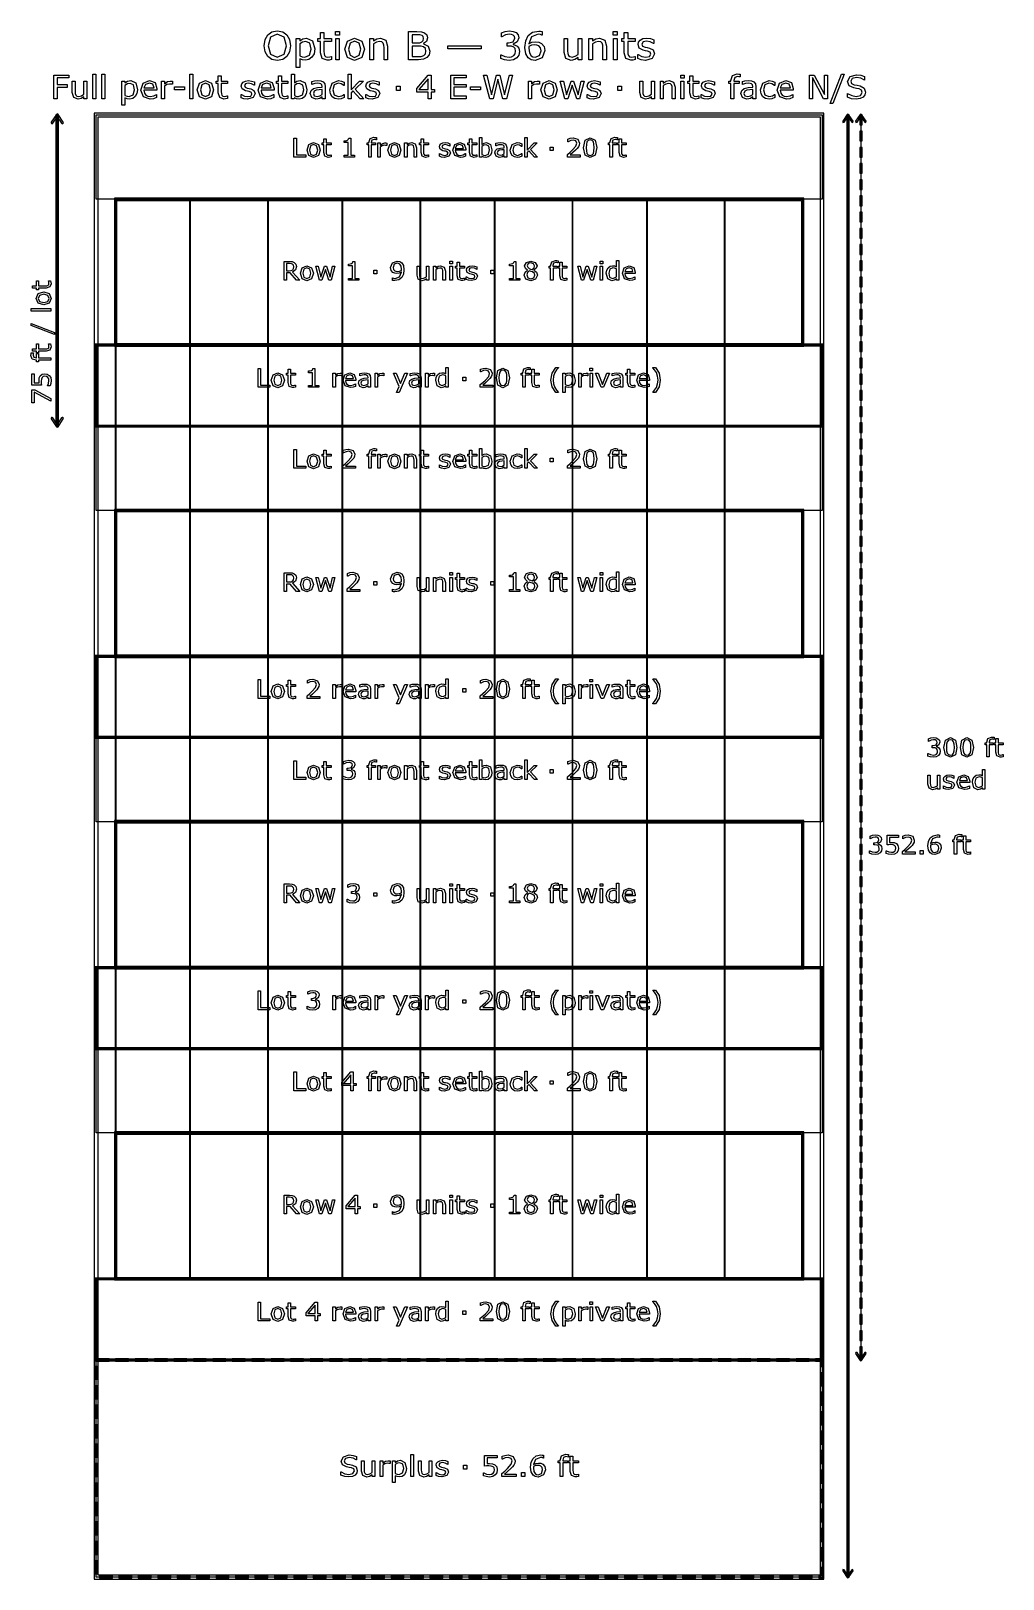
# Model space of a CAD drawing. Header units: inches. Extents: x -33163 to 19162, y -8858 to 30669.
# Drawn here: x 13080 to 15887, y 25892 to 30359 of the extents above; entities that cross this region are included whole.
import ezdxf

# ---------------------------------------------------------------- set-up
doc = ezdxf.new("R2010")
doc.units = ezdxf.units.IN
doc.layers.add('Layer 1', color=7, linetype='Continuous')

msp = doc.modelspace()

# ---------------------------------------------------------------- linework, layer by layer
at = {"layer": 'Layer 1', "color": 7}
for points in [[(13819.07815, 30347.43421), (13826.69676, 30334.00571), (13829.38246, 30315.97316), (13826.64196, 30297.88574), (13819.07815, 30284.62167), (13807.1295, 30276.29052), (13791.45377, 30273.49519), (13775.77801, 30276.34532), (13763.82939, 30284.62167), (13756.21078, 30297.94058), (13753.57989, 30315.97316), (13756.21078, 30333.84127), (13763.88419, 30347.43421), (13775.83285, 30355.65576), (13791.45377, 30358.50589), (13807.1843, 30355.60096), (13819.07815, 30347.43421), (13819.07815, 30347.43421)], [(13899.64921, 30306.5458), (13897.51162, 30292.89802), (13891.48249, 30282.48408), (13882.9321, 30276.18089), (13872.57296, 30273.9885), (13863.91291, 30275.02987), (13856.07506, 30278.26367), (13856.07506, 30252.61248), (13845.77072, 30252.61248), (13845.77072, 30336.41737), (13856.07506, 30336.41737), (13856.07506, 30330.00457), (13865.28319, 30335.75963), (13876.24523, 30338.11648), (13893.45564, 30329.73053), (13899.64921, 30306.5458), (13899.64921, 30306.5458)], [(13947.49856, 30275.74238), (13941.1406, 30274.48173), (13935.05663, 30273.9885), (13920.80599, 30279.03105), (13915.92787, 30295.20008), (13915.92787, 30327.75734), (13908.96697, 30327.75734), (13908.96697, 30336.41737), (13915.92787, 30336.41737), (13915.92787, 30354.01148), (13926.23218, 30354.01148), (13926.23218, 30336.41737), (13947.49856, 30336.41737), (13947.49856, 30327.75734), (13926.23218, 30327.75734), (13926.23218, 30299.85893), (13926.45145, 30292.29512), (13927.98616, 30287.25257), (13931.27476, 30284.01877), (13937.74236, 30283.03219), (13943.00415, 30283.7447), (13946.95049, 30285.00534), (13947.49856, 30285.00534), (13947.49856, 30275.74238)], [(13971.01217, 30346.66687), (13959.39242, 30346.66687), (13959.39242, 30357.35484), (13971.01217, 30357.35484), (13971.01217, 30346.66687)], [(13970.35446, 30275.19431), (13960.05012, 30275.19431), (13960.05012, 30336.41737), (13970.35446, 30336.41737), (13970.35446, 30275.19431)], [(14042.92327, 30305.77842), (14035.24979, 30282.15521), (14014.69594, 30273.49519), (13994.03247, 30282.15521), (13986.41386, 30305.77842), (13994.03247, 30329.40166), (14014.69594, 30338.11648), (14035.24979, 30329.40166), (14042.92327, 30305.77842), (14042.92327, 30305.77842)], [(14032.29002, 30305.77842), (14027.63118, 30323.42733), (14014.69594, 30329.23723), (14001.65111, 30323.42733), (13997.04703, 30305.77842), (14001.70591, 30288.29398), (14014.69594, 30282.37445), (14027.57634, 30288.23914), (14032.29002, 30305.77842), (14032.29002, 30305.77842)], [(14110.06578, 30275.19431), (14099.76148, 30275.19431), (14099.76148, 30310.05363), (14099.26853, 30317.94631), (14097.45977, 30323.7562), (14093.51347, 30327.15444), (14086.82667, 30328.30545), (14078.00221, 30326.22266), (14069.17776, 30320.90608), (14069.17776, 30275.19431), (14058.87335, 30275.19431), (14058.87335, 30336.41737), (14069.17776, 30336.41737), (14069.17776, 30329.6209), (14079.15315, 30335.86926), (14089.73153, 30338.11648), (14104.85918, 30332.14216), (14110.06617, 30314.93175), (14110.06578, 30275.19431)], [(14231.74455, 30300.2974), (14229.44253, 30289.55459), (14223.24897, 30281.88118), (14213.10914, 30276.72899), (14199.13253, 30275.19431), (14170.1927, 30275.19431), (14170.1927, 30356.80677), (14194.36397, 30356.80677), (14207.73771, 30356.14907), (14216.23326, 30353.40857), (14222.75573, 30347.32465), (14224.78365, 30338.50019), (14221.82396, 30328.57952), (14213.93128, 30322.05709), (14213.93128, 30321.61865), (14226.97611, 30314.32891), (14231.74455, 30300.29747), (14231.74455, 30300.2974)], [(14213.49274, 30337.07507), (14212.50616, 30342.06282), (14209.3272, 30345.35142), (14203.0788, 30347.16018), (14193.98027, 30347.54388), (14181.04507, 30347.54388), (14181.04507, 30323.97548), (14195.07652, 30323.97548), (14203.18843, 30324.46875), (14208.77912, 30326.66113), (14212.39652, 30330.88154), (14213.49274, 30337.07507), (14213.49274, 30337.07507)], [(14484.25539, 30314.49328), (14488.5854, 30308.57375), (14490.28452, 30299.36562), (14488.2566, 30289.11612), (14482.55627, 30281.0042), (14472.85488, 30275.30394), (14460.68699, 30273.49519), (14447.31328, 30275.13951), (14436.51571, 30278.64734), (14436.51571, 30290.10269), (14437.33796, 30290.10269), (14448.29997, 30285.00534), (14460.46782, 30282.97735), (14467.81243, 30284.12837), (14474.11563, 30287.5266), (14477.84277, 30292.84322), (14479.10335, 30300.1878), (14477.6783, 30307.42274), (14473.84156, 30311.97198), (14467.86727, 30314.27401), (14460.30349, 30314.93171), (14455.3705, 30314.93171), (14455.3705, 30324.0302), (14459.20725, 30324.0302), (14472.47135, 30327.48327), (14477.45903, 30337.67798), (14476.19845, 30342.83013), (14472.69062, 30346.50243), (14467.648, 30348.47559), (14461.56407, 30349.02366), (14450.49242, 30347.16011), (14439.42071, 30341.89832), (14438.87253, 30341.89832), (14438.87253, 30353.35367), (14449.23164, 30356.86154), (14461.83803, 30358.50582), (14472.36161, 30357.40964), (14480.58319, 30353.90177), (14486.55749, 30347.54378), (14488.5854, 30338.82895), (14483.76216, 30326.93513), (14472.47124, 30320.57713), (14472.47124, 30319.80979), (14478.50037, 30317.94628), (14484.25539, 30314.49321), (14484.25539, 30314.49328)], [(14564.00434, 30301.66768), (14555.78286, 30281.33307), (14535.72229, 30273.49519), (14524.76021, 30275.35874), (14516.04539, 30280.89457), (14508.75557, 30292.95282), (14506.23432, 30311.04021), (14508.53641, 30330.27864), (14515.99055, 30345.18702), (14528.43251, 30354.83362), (14546.19106, 30358.34149), (14551.61728, 30358.06739), (14556.05682, 30357.08081), (14556.05682, 30346.61203), (14555.50868, 30346.61203), (14550.84977, 30348.14675), (14544.54667, 30348.91406), (14525.74671, 30341.51468), (14517.57996, 30321.61858), (14526.62365, 30325.83896), (14536.98279, 30327.31884), (14546.13615, 30326.33223), (14554.3028, 30322.49552), (14561.53777, 30314.05474), (14564.00423, 30301.66761), (14564.00434, 30301.66768)], [(14670.44589, 30275.19431), (14660.14159, 30275.19431), (14660.14159, 30281.99078), (14650.16608, 30275.68762), (14639.64251, 30273.49519), (14624.62449, 30279.35989), (14619.25307, 30296.67993), (14619.25307, 30336.41737), (14629.55748, 30336.41737), (14629.55748, 30301.55804), (14629.9962, 30293.55576), (14631.85975, 30287.91031), (14635.69649, 30284.40244), (14642.54776, 30283.30623), (14651.26258, 30285.38901), (14660.14187, 30290.7056), (14660.14187, 30336.41737), (14670.44617, 30336.41737), (14670.44589, 30275.19431)], [(14741.91849, 30275.19431), (14731.61411, 30275.19431), (14731.61411, 30310.05363), (14731.12113, 30317.94631), (14729.31237, 30323.7562), (14725.366, 30327.15444), (14718.6792, 30328.30545), (14709.85474, 30326.22266), (14701.03029, 30320.90608), (14701.03029, 30275.19431), (14690.72598, 30275.19431), (14690.72598, 30336.41737), (14701.03029, 30336.41737), (14701.03029, 30329.6209), (14711.00579, 30335.86926), (14721.58416, 30338.11648), (14736.71171, 30332.14216), (14741.91877, 30314.93175), (14741.91849, 30275.19431)], [(14772.83143, 30346.66687), (14761.21172, 30346.66687), (14761.21172, 30357.35488), (14772.83143, 30357.35488), (14772.83143, 30346.66687)], [(14772.17373, 30275.19431), (14761.86942, 30275.19431), (14761.86942, 30336.41737), (14772.17373, 30336.41737), (14772.17373, 30275.19431)], [(14824.35313, 30275.74238), (14817.99513, 30274.48173), (14811.9112, 30273.9885), (14797.66049, 30279.03101), (14792.78244, 30295.20005), (14792.78244, 30327.75734), (14785.82143, 30327.75734), (14785.82143, 30336.41737), (14792.78244, 30336.41737), (14792.78244, 30354.01144), (14803.08674, 30354.01144), (14803.08674, 30336.41737), (14824.35313, 30336.41737), (14824.35313, 30327.75734), (14803.08674, 30327.75734), (14803.08674, 30299.85893), (14803.30563, 30292.29512), (14804.84027, 30287.25257), (14808.12887, 30284.01877), (14814.59651, 30283.03219), (14819.85829, 30283.7447), (14823.8046, 30285.00534), (14824.35277, 30285.00534), (14824.35313, 30275.74238)], [(14880.53356, 30292.84319), (14873.57266, 30279.08581), (14854.66317, 30273.71439), (14842.16641, 30275.30391), (14832.68424, 30278.86654), (14832.68424, 30290.43153), (14833.23242, 30290.43153), (14844.08486, 30284.56684), (14855.54021, 30282.42921), (14866.17342, 30284.62164), (14870.01009, 30291.52774), (14867.92734, 30297.00876), (14859.92506, 30300.18776), (14854.17, 30301.33877), (14847.75717, 30302.76382), (14836.30182, 30309.01218), (14832.95842, 30319.20692), (14834.49307, 30326.33223), (14839.26162, 30332.30656), (14847.04466, 30336.36253), (14857.67787, 30337.89721), (14868.74952, 30336.52697), (14878.12201, 30333.29317), (14878.12201, 30322.27629), (14877.57387, 30322.27629), (14867.98207, 30327.1544), (14856.91036, 30329.18236), (14847.37336, 30326.98997), (14843.48189, 30320.57717), (14845.83871, 30314.87691), (14853.29296, 30311.75271), (14859.65088, 30310.43727), (14865.57045, 30309.23145), (14876.64209, 30303.586), (14880.53356, 30292.84319), (14880.53356, 30292.84319)], [(13889.01603, 30306.27169), (13885.23413, 30322.82439), (13873.61434, 30328.30542), (13864.68028, 30326.38706), (13856.07506, 30321.34451), (13856.07506, 30286.64962), (13863.58407, 30283.96393), (13870.76421, 30283.25139), (13884.19272, 30289.06128), (13889.01603, 30306.27173), (13889.01603, 30306.27169)], [(14220.45364, 30299.85893), (14218.97379, 30307.69677), (14213.60237, 30312.62972), (14207.18954, 30314.38364), (14198.09112, 30314.82208), (14181.04507, 30314.82208), (14181.04507, 30284.4572), (14195.40539, 30284.4572), (14207.0799, 30285.16971), (14214.53415, 30287.91024), (14219.02863, 30292.78832), (14220.45364, 30299.85886), (14220.45364, 30299.85893)], [(14379.51306, 30306.5458), (14284.03359, 30306.5458), (14284.03359, 30315.31542), (14379.51306, 30315.31542), (14379.51306, 30306.5458)], [(14552.87786, 30301.22925), (14551.34321, 30309.67), (14546.41023, 30315.47989), (14540.81964, 30317.78191), (14534.4068, 30318.32998), (14525.74678, 30317.23381), (14517.52523, 30313.83554), (14517.36058, 30311.47871), (14517.30448, 30308.68338), (14519.05839, 30294.98081), (14523.99127, 30287.08813), (14529.4175, 30283.52546), (14535.83033, 30282.42928), (14548.32702, 30287.25257), (14552.87627, 30301.22917), (14552.87786, 30301.22925)], [(13241.97178, 30162.9429), (13233.38484, 30162.9429), (13233.38484, 30168.60664), (13225.07197, 30163.35397), (13216.30231, 30161.52697), (13203.78731, 30166.41421), (13199.31114, 30180.84761), (13199.31114, 30213.96213), (13207.89808, 30213.96213), (13207.89808, 30184.91267), (13208.26344, 30178.24411), (13209.8164, 30173.53955), (13213.01368, 30170.61634), (13218.72309, 30169.70281), (13225.98543, 30171.43845), (13233.38484, 30175.86898), (13233.38484, 30213.9621), (13241.97178, 30213.9621), (13241.97178, 30162.9429)], [(13267.5499, 30162.9429), (13258.96296, 30162.9429), (13258.96296, 30234.01355), (13267.5499, 30234.01355), (13267.5499, 30162.9429)], [(13293.21937, 30162.9429), (13284.63243, 30162.9429), (13284.63243, 30234.01355), (13293.21937, 30234.01355), (13293.21937, 30162.9429)], [(13387.99546, 30189.06912), (13386.21411, 30177.69601), (13381.18984, 30169.01771), (13374.0645, 30163.76504), (13365.43191, 30161.93804), (13358.21521, 30162.80583), (13351.68366, 30165.50068), (13351.68366, 30144.12466), (13343.09671, 30144.12466), (13343.09671, 30213.9621), (13351.68366, 30213.9621), (13351.68366, 30208.61807), (13359.3571, 30213.41399), (13368.49212, 30215.37802), (13382.83415, 30208.38968), (13387.99546, 30189.06909), (13387.99546, 30189.06912)], [(13379.13445, 30188.8408), (13375.98288, 30202.63469), (13366.29973, 30207.20222), (13358.85468, 30205.60358), (13351.68366, 30201.40148), (13351.68366, 30172.48905), (13357.94114, 30170.25099), (13363.92459, 30169.65717), (13375.11503, 30174.49873), (13379.13445, 30188.84076), (13379.13445, 30188.8408)], [(13444.08461, 30187.56187), (13406.49392, 30187.56187), (13407.90984, 30179.34036), (13411.79222, 30173.63094), (13417.41028, 30170.34231), (13424.62698, 30169.2461), (13435.0866, 30171.30152), (13442.62301, 30175.41226), (13443.07979, 30175.41226), (13443.07979, 30166.04886), (13434.21878, 30162.98861), (13424.71834, 30161.75537), (13404.89531, 30168.60667), (13397.76997, 30188.15566), (13404.57556, 30208.02436), (13422.57159, 30215.37809), (13438.46659, 30209.34896), (13444.08465, 30192.22076), (13444.08461, 30187.56187)], [(13435.72606, 30194.13911), (13432.30039, 30204.59873), (13422.11484, 30208.29843), (13411.10712, 30204.23333), (13406.49392, 30194.13911), (13435.72606, 30194.13911)], [(13488.93768, 30204.59869), (13488.48089, 30204.59869), (13484.73555, 30205.23815), (13480.48773, 30205.46651), (13472.81429, 30203.68516), (13465.68899, 30199.16331), (13465.68899, 30162.9429), (13457.10204, 30162.9429), (13457.10204, 30213.96213), (13465.68899, 30213.96213), (13465.68899, 30206.42572), (13474.687, 30212.22646), (13482.68016, 30213.96213), (13485.92311, 30213.8251), (13488.93768, 30213.41395), (13488.93768, 30204.59869)], [(13523.14842, 30188.56669), (13494.64709, 30188.56669), (13494.64709, 30196.83392), (13523.14842, 30196.83392), (13523.14842, 30188.56669)], [(13547.26493, 30162.9429), (13538.67798, 30162.9429), (13538.67798, 30234.01355), (13547.26493, 30234.01355), (13547.26493, 30162.9429)], [(13607.73892, 30188.42966), (13601.3444, 30168.74364), (13584.21619, 30161.52697), (13566.99663, 30168.74364), (13560.64775, 30188.42966), (13566.99663, 30208.11568), (13584.21619, 30215.37806), (13601.3444, 30208.11568), (13607.73892, 30188.42966), (13607.73892, 30188.42966)], [(13598.87791, 30188.42966), (13594.99553, 30203.13709), (13584.21619, 30207.97865), (13573.34547, 30203.13709), (13569.50877, 30188.42966), (13573.39115, 30173.85927), (13584.21619, 30168.92635), (13594.94985, 30173.81359), (13598.87791, 30188.42966), (13598.87791, 30188.42966)], [(13647.52204, 30163.39965), (13642.22369, 30162.34912), (13637.15374, 30161.93801), (13625.2782, 30166.14011), (13621.2131, 30179.61432), (13621.2131, 30206.7454), (13615.41237, 30206.7454), (13615.41237, 30213.96206), (13621.2131, 30213.96206), (13621.2131, 30228.62381), (13629.80005, 30228.62381), (13629.80005, 30213.96206), (13647.52204, 30213.96206), (13647.52204, 30206.7454), (13629.80005, 30206.7454), (13629.80005, 30183.49671), (13629.98272, 30177.19351), (13631.26165, 30172.99141), (13634.00214, 30170.29656), (13639.39181, 30169.47442), (13643.77666, 30170.06824), (13647.06525, 30171.11874), (13647.52204, 30171.11874), (13647.52204, 30163.39965)], [(13727.22527, 30177.65033), (13721.42454, 30166.18586), (13705.66657, 30161.70965), (13695.25264, 30163.03426), (13687.3508, 30166.00314), (13687.3508, 30175.64062), (13687.80758, 30175.64062), (13696.85127, 30170.75334), (13706.39739, 30168.97203), (13715.25837, 30170.79902), (13718.45565, 30176.55412), (13716.71998, 30181.12164), (13710.05139, 30183.77081), (13705.2555, 30184.72999), (13699.91152, 30185.91752), (13690.3654, 30191.12451), (13687.57919, 30199.6201), (13688.85812, 30205.55787), (13692.83186, 30210.53646), (13699.31773, 30213.91645), (13708.17871, 30215.19534), (13717.40512, 30214.05345), (13725.21556, 30211.35864), (13725.21556, 30202.17791), (13724.75881, 30202.17791), (13716.76562, 30206.24301), (13707.53925, 30207.93297), (13699.59173, 30206.10597), (13696.34881, 30200.76199), (13698.31284, 30196.01175), (13704.52468, 30193.40825), (13709.82299, 30192.31204), (13714.75591, 30191.30722), (13723.98232, 30186.60266), (13727.22527, 30177.65033), (13727.22527, 30177.65033)], [(13782.21824, 30187.56184), (13744.62751, 30187.56184), (13746.04348, 30179.34029), (13749.92586, 30173.63091), (13755.54392, 30170.34227), (13762.76058, 30169.24606), (13773.22023, 30171.30145), (13780.75664, 30175.41223), (13781.21339, 30175.41223), (13781.21339, 30166.04882), (13772.35241, 30162.98858), (13762.85197, 30161.75533), (13743.02891, 30168.60664), (13735.90357, 30188.15562), (13742.7092, 30208.02432), (13760.70523, 30215.37806), (13776.60019, 30209.34893), (13782.21824, 30192.22072), (13782.21824, 30187.56184)], [(13773.85966, 30194.13907), (13770.43402, 30204.59869), (13760.24844, 30208.2984), (13749.24072, 30204.2333), (13744.62751, 30194.13907), (13773.85966, 30194.13907)], [(13821.72729, 30163.39965), (13816.42898, 30162.34912), (13811.35903, 30161.93801), (13799.48345, 30166.14011), (13795.41839, 30179.61432), (13795.41839, 30206.7454), (13789.61762, 30206.7454), (13789.61762, 30213.96206), (13795.41839, 30213.96206), (13795.41839, 30228.62381), (13804.00533, 30228.62381), (13804.00533, 30213.96206), (13821.72729, 30213.96206), (13821.72729, 30206.7454), (13804.00533, 30206.7454), (13804.00533, 30183.49671), (13804.18801, 30177.19351), (13805.4669, 30172.99141), (13808.20743, 30170.29656), (13813.5971, 30169.47442), (13817.98191, 30170.06824), (13821.27054, 30171.11874), (13821.72733, 30171.11874), (13821.72729, 30163.39965)], [(13876.9943, 30188.84076), (13875.1673, 30177.33058), (13870.32571, 30168.74364), (13863.2004, 30163.30829), (13854.65914, 30161.52697), (13847.07705, 30162.57751), (13840.68253, 30165.318), (13840.13442, 30162.9429), (13832.09559, 30162.9429), (13832.09559, 30234.01355), (13840.68253, 30234.01355), (13840.68253, 30208.61811), (13848.35594, 30213.4597), (13857.49099, 30215.37806), (13871.74167, 30208.4354), (13876.9943, 30188.84076), (13876.9943, 30188.84076)], [(13868.13332, 30188.61241), (13865.11875, 30202.45202), (13855.38992, 30207.20222), (13847.80783, 30205.5579), (13840.68253, 30201.40148), (13840.68253, 30172.16934), (13846.94001, 30169.88556), (13852.92346, 30169.2461), (13864.06822, 30173.90498), (13868.13332, 30188.61241), (13868.13332, 30188.61241)], [(13930.02324, 30162.9429), (13921.48197, 30162.9429), (13921.48197, 30168.37824), (13918.37605, 30166.18586), (13914.63067, 30163.99343), (13909.69775, 30162.25776), (13903.1662, 30161.52694), (13891.47337, 30166.09443), (13886.67745, 30177.74161), (13889.14391, 30187.10505), (13896.26925, 30192.76876), (13907.45969, 30195.55496), (13921.48197, 30196.65117), (13921.48197, 30197.97574), (13920.43144, 30202.8173), (13917.50823, 30205.83187), (13913.12342, 30207.24783), (13907.7794, 30207.61318), (13900.24299, 30206.69965), (13891.65605, 30204.14184), (13891.1993, 30204.14184), (13891.1993, 30212.86581), (13898.46164, 30214.3731), (13907.82504, 30215.19524), (13917.18848, 30214.2817), (13924.13111, 30211.26714), (13928.51592, 30205.8318), (13930.0232, 30197.56457), (13930.02324, 30162.9429)], [(13984.28539, 30166.14018), (13976.10952, 30162.9429), (13967.93368, 30161.80101), (13957.79378, 30163.39965), (13949.89194, 30168.33256), (13944.73067, 30176.64547), (13942.90364, 30188.38402), (13949.75494, 30208.02432), (13967.93368, 30215.14966), (13976.52059, 30213.91645), (13984.28539, 30210.90189), (13984.28539, 30201.35577), (13983.82864, 30201.35577), (13975.69845, 30206.06029), (13967.56825, 30207.70461), (13956.01242, 30202.77169), (13951.81029, 30188.38402), (13955.92107, 30174.17901), (13967.56825, 30169.24606), (13972.86656, 30169.93117), (13977.70816, 30171.71252), (13981.22515, 30173.72223), (13983.82864, 30175.5949), (13984.28539, 30175.5949), (13984.28539, 30166.14018)], [(14041.60779, 30162.9429), (14030.28035, 30162.9429), (14009.81783, 30185.27809), (14004.24545, 30179.97975), (14004.24545, 30162.9429), (13995.65851, 30162.9429), (13995.65851, 30234.01355), (14004.24545, 30234.01355), (14004.24545, 30188.42966), (14029.0471, 30213.96213), (14039.87208, 30213.96213), (14016.16671, 30190.39369), (14041.60779, 30162.9429)], [(14087.10028, 30177.65033), (14081.29958, 30166.18586), (14065.54165, 30161.70965), (14055.12761, 30163.03426), (14047.22588, 30166.00314), (14047.22588, 30175.64062), (14047.68234, 30175.64062), (14056.72597, 30170.75334), (14066.27212, 30168.97203), (14075.13317, 30170.79902), (14078.33034, 30176.55412), (14076.59477, 30181.12164), (14069.92618, 30183.77081), (14065.13023, 30184.72999), (14059.78624, 30185.91752), (14050.24009, 30191.12451), (14047.45392, 30199.6201), (14048.73284, 30205.55787), (14052.70655, 30210.53646), (14059.19242, 30213.91645), (14068.05347, 30215.19534), (14077.27988, 30214.05345), (14085.09032, 30211.35864), (14085.09032, 30202.17791), (14084.63382, 30202.17791), (14076.6407, 30206.24301), (14067.41429, 30207.93297), (14059.46678, 30206.10597), (14056.22386, 30200.76199), (14058.18785, 30196.01175), (14064.39966, 30193.40825), (14069.69804, 30192.31204), (14074.63092, 30191.30722), (14083.85733, 30186.60266), (14087.10028, 30177.65033), (14087.10028, 30177.65033)], [(14146.29542, 30186.28295), (14135.37905, 30186.28295), (14135.37905, 30199.20902), (14146.29542, 30199.20902), (14146.29542, 30186.28295)], [(14245.68468, 30182.08082), (14235.59045, 30182.08082), (14235.59045, 30162.9429), (14226.82083, 30162.9429), (14226.82083, 30182.08082), (14194.25434, 30182.08082), (14194.25434, 30192.58611), (14227.18619, 30230.9533), (14235.59045, 30230.9533), (14235.59045, 30189.38883), (14245.68468, 30189.38883), (14245.68468, 30182.08082)], [(14226.82083, 30189.38883), (14226.82083, 30220.08258), (14200.46615, 30189.38883), (14226.82083, 30189.38883)], [(14337.03506, 30162.9429), (14292.22767, 30162.9429), (14292.22767, 30230.9533), (14337.03506, 30230.9533), (14337.03506, 30222.91447), (14301.2714, 30222.91447), (14301.2714, 30204.27898), (14337.03506, 30204.27898), (14337.03506, 30196.24014), (14301.2714, 30196.24014), (14301.2714, 30170.98174), (14337.03506, 30170.98174), (14337.03506, 30162.9429)], [(14377.73171, 30188.56669), (14349.23032, 30188.56669), (14349.23032, 30196.83392), (14377.73171, 30196.83392), (14377.73171, 30188.56669)], [(14470.72641, 30230.9533), (14453.05017, 30162.9429), (14442.86455, 30162.9429), (14428.56823, 30219.39748), (14414.59162, 30162.9429), (14404.63436, 30162.9429), (14386.6384, 30230.9533), (14395.91045, 30230.9533), (14410.20681, 30174.40737), (14424.2747, 30230.9533), (14433.45547, 30230.9533), (14447.6604, 30173.85927), (14461.86547, 30230.9533), (14470.72641, 30230.9533)], [(14548.10026, 30204.59869), (14547.64379, 30204.59869), (14543.89841, 30205.23815), (14539.65063, 30205.46651), (14531.97722, 30203.68516), (14524.85188, 30199.16331), (14524.85188, 30162.9429), (14516.2649, 30162.9429), (14516.2649, 30213.96213), (14524.85188, 30213.96213), (14524.85188, 30206.42572), (14533.84986, 30212.22646), (14541.84298, 30213.96213), (14545.08594, 30213.8251), (14548.10054, 30213.41395), (14548.10026, 30204.59869)], [(14599.66752, 30188.42966), (14593.27304, 30168.74364), (14576.14487, 30161.52697), (14558.92534, 30168.74364), (14552.57639, 30188.42966), (14558.92534, 30208.11568), (14576.14487, 30215.37806), (14593.27304, 30208.11568), (14599.66752, 30188.42966), (14599.66752, 30188.42966)], [(14590.80658, 30188.42966), (14586.9242, 30203.13709), (14576.14487, 30207.97865), (14565.27418, 30203.13709), (14561.4374, 30188.42966), (14565.31982, 30173.85927), (14576.14487, 30168.92635), (14586.87855, 30173.81359), (14590.80658, 30188.42966), (14590.80658, 30188.42966)], [(14677.13269, 30213.96213), (14663.84129, 30162.9429), (14655.89378, 30162.9429), (14642.78499, 30202.26927), (14629.76756, 30162.9429), (14621.86572, 30162.9429), (14608.43718, 30213.96213), (14617.38959, 30213.96213), (14626.75296, 30174.45305), (14639.49639, 30213.96213), (14646.57598, 30213.96213), (14659.63916, 30174.45305), (14668.5001, 30213.96213), (14677.13269, 30213.96213)], [(14725.95953, 30177.65033), (14720.15876, 30166.18586), (14704.4008, 30161.70965), (14693.98686, 30163.03426), (14686.08513, 30166.00314), (14686.08513, 30175.64062), (14686.5416, 30175.64062), (14695.58532, 30170.75334), (14705.13148, 30168.97203), (14713.99242, 30170.79902), (14717.1897, 30176.55412), (14715.45403, 30181.12164), (14708.78544, 30183.77081), (14703.98959, 30184.72999), (14698.6456, 30185.91752), (14689.09945, 30191.12451), (14686.31328, 30199.6201), (14687.5922, 30205.55787), (14691.56591, 30210.53646), (14698.05178, 30213.91645), (14706.9128, 30215.19534), (14716.1392, 30214.05345), (14723.94968, 30211.35864), (14723.94968, 30202.17791), (14723.49318, 30202.17791), (14715.50006, 30206.24301), (14706.27362, 30207.93297), (14698.32614, 30206.10597), (14695.08318, 30200.76199), (14697.04721, 30196.01175), (14703.25902, 30193.40825), (14708.5574, 30192.31204), (14713.49028, 30191.30722), (14722.71668, 30186.60266), (14725.95964, 30177.65033), (14725.95953, 30177.65033)], [(14785.15467, 30186.28295), (14774.2382, 30186.28295), (14774.2382, 30199.20902), (14785.15467, 30199.20902), (14785.15467, 30186.28295)], [(14880.3418, 30162.9429), (14871.75485, 30162.9429), (14871.75485, 30168.60664), (14863.44198, 30163.35397), (14854.67232, 30161.52697), (14842.15732, 30166.41421), (14837.68112, 30180.84761), (14837.68112, 30213.96213), (14846.26806, 30213.96213), (14846.26806, 30184.91267), (14846.63381, 30178.24411), (14848.18684, 30173.53955), (14851.38401, 30170.61634), (14857.09349, 30169.70281), (14864.3558, 30171.43845), (14871.75521, 30175.86898), (14871.75521, 30213.9621), (14880.34219, 30213.9621), (14880.3418, 30162.9429)], [(14939.90222, 30162.9429), (14931.31535, 30162.9429), (14931.31535, 30191.99233), (14930.90375, 30198.56956), (14929.3965, 30203.41116), (14926.1079, 30206.24301), (14920.53549, 30207.20218), (14913.18179, 30205.46651), (14905.8281, 30201.03602), (14905.8281, 30162.9429), (14897.24115, 30162.9429), (14897.24115, 30213.96213), (14905.8281, 30213.96213), (14905.8281, 30208.2984), (14914.14097, 30213.50535), (14922.95627, 30215.37806), (14935.56267, 30210.39946), (14939.90173, 30196.05743), (14939.90222, 30162.9429)], [(14965.66305, 30222.5034), (14955.9799, 30222.5034), (14955.9799, 30231.41005), (14965.66305, 30231.41005), (14965.66305, 30222.5034)], [(14965.11498, 30162.9429), (14956.52804, 30162.9429), (14956.52804, 30213.96213), (14965.11498, 30213.96213), (14965.11498, 30162.9429)], [(15008.59773, 30163.39968), (15003.29946, 30162.34915), (14998.22954, 30161.93801), (14986.3539, 30166.14014), (14982.2888, 30179.61432), (14982.2888, 30206.7454), (14976.48813, 30206.7454), (14976.48813, 30213.9621), (14982.2888, 30213.9621), (14982.2888, 30228.62385), (14990.87578, 30228.62385), (14990.87578, 30213.9621), (15008.59773, 30213.9621), (15008.59773, 30206.7454), (14990.87578, 30206.7454), (14990.87578, 30183.49671), (14991.05817, 30177.19354), (14992.3371, 30172.99141), (14995.07763, 30170.2966), (15000.46726, 30169.47442), (15004.8521, 30170.06824), (15008.14077, 30171.11877), (15008.59727, 30171.11877), (15008.59773, 30163.39968)], [(15055.4149, 30177.65033), (15049.61413, 30166.18586), (15033.85617, 30161.70969), (15023.44223, 30163.03426), (15015.54039, 30166.00314), (15015.54039, 30175.64062), (15015.9969, 30175.64062), (15025.04059, 30170.75338), (15034.58664, 30168.97203), (15043.44769, 30170.79906), (15046.64496, 30176.55412), (15044.90929, 30181.12164), (15038.2407, 30183.77081), (15033.44478, 30184.72999), (15028.10087, 30185.91756), (15018.55471, 30191.12451), (15015.76854, 30199.6201), (15017.04736, 30205.5579), (15021.02117, 30210.5365), (15027.50705, 30213.91645), (15036.36799, 30215.19538), (15045.5944, 30214.05349), (15053.40484, 30211.35864), (15053.40484, 30202.17795), (15052.94837, 30202.17795), (15044.95511, 30206.24301), (15035.72881, 30207.933), (15027.78133, 30206.10601), (15024.53837, 30200.76199), (15026.5024, 30196.01178), (15032.71421, 30193.40829), (15038.01255, 30192.31208), (15042.94544, 30191.30722), (15052.17188, 30186.6027), (15055.4148, 30177.65033), (15055.4149, 30177.65033)], [(15128.03848, 30225.70067), (15127.58197, 30225.70067), (15123.88227, 30226.52281), (15119.86292, 30226.97956), (15111.82405, 30224.51311), (15109.35759, 30215.69781), (15109.35759, 30213.96213), (15124.84144, 30213.96213), (15124.84144, 30206.74547), (15109.63166, 30206.74547), (15109.63166, 30162.9429), (15101.04472, 30162.9429), (15101.04472, 30206.74543), (15095.24395, 30206.74543), (15095.24395, 30213.96213), (15101.04472, 30213.96213), (15101.04472, 30215.65209), (15105.5666, 30229.58302), (15118.62964, 30234.4703), (15123.79098, 30234.19619), (15128.03876, 30233.55676), (15128.03848, 30225.70067)], [(15173.11994, 30162.9429), (15164.57864, 30162.9429), (15164.57864, 30168.37824), (15161.47275, 30166.18586), (15157.72737, 30163.99343), (15152.79441, 30162.25776), (15146.26286, 30161.52694), (15134.57, 30166.09443), (15129.77415, 30177.74161), (15132.24061, 30187.10505), (15139.36595, 30192.76876), (15150.55638, 30195.55496), (15164.57864, 30196.65117), (15164.57864, 30197.97574), (15163.52807, 30202.8173), (15160.60486, 30205.83187), (15156.22001, 30207.24783), (15150.87613, 30207.61318), (15143.33965, 30206.69965), (15134.75271, 30204.14184), (15134.29621, 30204.14184), (15134.29621, 30212.86581), (15141.55858, 30214.3731), (15150.92206, 30215.19524), (15160.28539, 30214.2817), (15167.22806, 30211.26714), (15171.61287, 30205.8318), (15173.12022, 30197.56457), (15173.11994, 30162.9429)], [(15227.38209, 30166.14018), (15219.20618, 30162.9429), (15211.03034, 30161.80101), (15200.89047, 30163.39965), (15192.98864, 30168.33256), (15187.82733, 30176.64547), (15186.00033, 30188.38402), (15192.8516, 30208.02432), (15211.03034, 30215.14966), (15219.61729, 30213.91645), (15227.38209, 30210.90189), (15227.38209, 30201.35577), (15226.92559, 30201.35577), (15218.79543, 30206.06029), (15210.66523, 30207.70461), (15199.10944, 30202.77169), (15194.90731, 30188.38402), (15199.01805, 30174.17901), (15210.66523, 30169.24606), (15215.96351, 30169.93117), (15220.8051, 30171.71252), (15224.32213, 30173.72223), (15226.92559, 30175.5949), (15227.38209, 30175.5949), (15227.38209, 30166.14018)], [(15281.09606, 30187.56184), (15243.50541, 30187.56184), (15244.92137, 30179.34029), (15248.80379, 30173.63091), (15254.42177, 30170.34227), (15261.6385, 30169.24606), (15272.09809, 30171.30145), (15279.63446, 30175.41223), (15280.09096, 30175.41223), (15280.09096, 30166.04882), (15271.23002, 30162.98858), (15261.72954, 30161.75533), (15241.90648, 30168.60664), (15234.78114, 30188.15562), (15241.58677, 30208.02432), (15259.5828, 30215.37806), (15275.47779, 30209.34893), (15281.09578, 30192.22072), (15281.09606, 30187.56184)], [(15272.73755, 30194.13907), (15269.31191, 30204.59869), (15259.12633, 30208.2984), (15248.11857, 30204.2333), (15243.50541, 30194.13907), (15272.73755, 30194.13907)], [(15379.57189, 30162.9429), (15368.38146, 30162.9429), (15336.13471, 30223.78229), (15336.13471, 30162.9429), (15327.68481, 30162.9429), (15327.68481, 30230.9533), (15341.70716, 30230.9533), (15371.12199, 30175.41223), (15371.12199, 30230.9533), (15379.57189, 30230.9533), (15379.57189, 30162.9429)], [(15427.80492, 30234.01355), (15395.05575, 30149.05765), (15387.15391, 30149.05765), (15419.76604, 30234.01355), (15427.80492, 30234.01355)], [(15489.5578, 30182.35485), (15487.68506, 30174.49873), (15482.52385, 30167.92149), (15473.98255, 30163.35397), (15462.28969, 30161.70965), (15449.04394, 30163.07993), (15437.12265, 30167.14503), (15437.12265, 30178.47247), (15437.76246, 30178.47247), (15449.68365, 30171.84956), (15462.38144, 30169.52013), (15475.44451, 30172.67173), (15480.14907, 30181.07596), (15477.91097, 30187.74455), (15471.19674, 30191.07883), (15463.75165, 30192.58611), (15455.30174, 30194.09339), (15441.8732, 30200.62495), (15437.53414, 30212.72888), (15444.75077, 30226.70549), (15463.06654, 30232.18652), (15476.22101, 30230.81627), (15486.81766, 30227.43631), (15486.81766, 30216.7483), (15486.17781, 30216.7483), (15475.94655, 30222.18365), (15463.02055, 30224.37607), (15451.32768, 30221.36151), (15446.94287, 30213.5967), (15449.13522, 30206.92811), (15456.85438, 30203.22844), (15465.16725, 30201.67548), (15474.30227, 30199.80281), (15485.72103, 30193.728), (15489.5578, 30182.35485), (15489.5578, 30182.35485)], [(13921.48197, 30175.50358), (13921.48197, 30189.70858), (13912.20989, 30189.02348), (13903.80566, 30187.69887), (13897.82221, 30184.41028), (13895.53843, 30178.33547), (13898.1876, 30171.71256), (13906.27212, 30169.52013), (13914.53935, 30171.25581), (13921.48197, 30175.50358), (13921.48197, 30175.50358)], [(15164.57864, 30175.50358), (15164.57864, 30189.70858), (15155.30659, 30189.02348), (15146.90232, 30187.69887), (15140.91884, 30184.41028), (15138.63509, 30178.33547), (15141.28423, 30171.71256), (15149.36878, 30169.52013), (15157.63597, 30171.25581), (15164.57864, 30175.50358), (15164.57864, 30175.50358)], [(13153.93737, 30117.72444), (13138.97418, 30095.27049), (13138.56063, 30093.16196), (13139.7598, 30091.37898), (13141.86833, 30090.9654), (13143.6513, 30092.16453), (13156.27595, 30111.11065), (13168.90059, 30092.1646), (13170.68356, 30090.96544), (13172.79209, 30091.37902), (13173.99126, 30093.162), (13173.57771, 30095.27056), (13158.61452, 30117.72444), (13156.27595, 30118.97925), (13153.93737, 30117.72444), (13153.93737, 30117.72444)], [(13156.27595, 30116.17148), (13156.27595, 29218.1602)], [(13268.52736, 30116.17148), (15363.88701, 30116.17148), (15363.88701, 29872.96009), (13268.52736, 29872.96009), (13268.52736, 30116.17148)], [(15436.67502, 30117.54173), (15423.57539, 30097.88314), (15424.26947, 30094.4849), (15427.66771, 30095.16092), (15438.72128, 30111.73187), (15449.77469, 30095.16089), (15453.17292, 30094.48483), (15453.86701, 30097.88307), (15440.76734, 30117.54169), (15438.72111, 30118.63967), (15436.67484, 30117.54169), (15436.67502, 30117.54173)], [(15438.72128, 30116.17148), (15438.72128, 25897.38932)], [(15474.09215, 30117.54173), (15460.99252, 30097.88314), (15461.68661, 30094.4849), (15465.08484, 30095.16092), (15476.13842, 30111.73187), (15487.19182, 30095.16089), (15490.59006, 30094.48483), (15491.28414, 30097.88307), (15478.18447, 30117.54169), (15476.13824, 30118.63967), (15474.09198, 30117.54169), (15474.09215, 30117.54173)], [(15472.86806, 30116.17148), (15472.86806, 30088.10863), (15479.40878, 30088.10863), (15479.40878, 30116.17148), (15472.86806, 30116.17148)], [(15476.13842, 30116.17148), (15476.13842, 26524.12636)], [(15472.86806, 30069.40006), (15472.86806, 30041.33721), (15479.40878, 30041.33721), (15479.40878, 30069.40006), (15472.86806, 30069.40006)], [(13873.6509, 29994.56578), (13839.23005, 29994.56578), (13839.23005, 30048.97409), (13846.46499, 30048.97409), (13846.46499, 30000.99686), (13873.6509, 30000.99686), (13873.6509, 29994.56578)], [(13915.12397, 30014.95519), (13910.00834, 29999.20639), (13896.30577, 29993.43305), (13882.53015, 29999.20639), (13877.45105, 30014.95519), (13882.53015, 30030.704), (13896.30577, 30036.51389), (13910.00834, 30030.704), (13915.12397, 30014.95519), (13915.12397, 30014.95519)], [(13908.03519, 30014.95519), (13904.92927, 30026.72113), (13896.30577, 30030.5944), (13887.60923, 30026.72113), (13884.53986, 30014.95519), (13887.64578, 30003.29888), (13896.30577, 29999.35254), (13904.89271, 30003.26236), (13908.03519, 30014.95519), (13908.03519, 30014.95519)], [(13946.95049, 29994.93118), (13942.7118, 29994.09079), (13938.65586, 29993.76192), (13929.15542, 29997.1236), (13925.90334, 30007.90293), (13925.90334, 30029.60782), (13921.26274, 30029.60782), (13921.26274, 30035.38116), (13925.90334, 30035.38116), (13925.90334, 30047.11054), (13932.77289, 30047.11054), (13932.77289, 30035.38116), (13946.95049, 30035.38116), (13946.95049, 30029.60782), (13932.77289, 30029.60782), (13932.77289, 30011.00885), (13932.91908, 30005.96633), (13933.94221, 30002.60462), (13936.13464, 30000.44876), (13940.44637, 29999.79105), (13943.9542, 30000.26608), (13946.5851, 30001.10646), (13946.95049, 30001.10646), (13946.95049, 29994.93118)], [(14014.40363, 29994.56578), (13984.95225, 29994.56578), (13984.95225, 30000.11989), (13996.27969, 30000.11989), (13996.27969, 30036.587), (13984.95225, 30036.587), (13984.95225, 30041.55644), (13989.88517, 30041.92183), (13993.86807, 30043.05457), (13996.49896, 30045.35662), (13997.63169, 30049.15677), (14003.29543, 30049.15677), (14003.29543, 30000.11989), (14014.40363, 30000.11989), (14014.40363, 29994.56578)], [(14077.39885, 30044.772), (14077.0331, 30044.772), (14074.0733, 30045.4297), (14070.85778, 30045.79506), (14064.42671, 30043.82191), (14062.45362, 30036.76965), (14062.45362, 30035.38112), (14074.84075, 30035.38112), (14074.84075, 30029.60775), (14062.67279, 30029.60775), (14062.67279, 29994.56578), (14055.80328, 29994.56578), (14055.80328, 30029.60782), (14051.16271, 30029.60782), (14051.16271, 30035.38116), (14055.80328, 30035.38116), (14055.80328, 30036.73316), (14059.42078, 30047.87788), (14069.87128, 30051.7877), (14074.00026, 30051.56843), (14077.39849, 30051.05685), (14077.39885, 30044.772)], [(14107.21565, 30027.89042), (14106.84987, 30027.89042), (14103.85362, 30028.40201), (14100.45539, 30028.58469), (14094.31662, 30027.15964), (14088.61633, 30023.54213), (14088.61633, 29994.56578), (14081.74682, 29994.56578), (14081.74682, 30035.38116), (14088.61633, 30035.38116), (14088.61633, 30029.35203), (14095.81471, 30033.99263), (14102.2093, 30035.38116), (14104.80364, 30035.27152), (14107.21526, 30034.94261), (14107.21565, 30027.89042)], [(14148.46953, 30014.95519), (14143.35386, 29999.20639), (14129.65133, 29993.43305), (14115.87564, 29999.20639), (14110.79664, 30014.95519), (14115.87564, 30030.704), (14129.65133, 30036.51389), (14143.35386, 30030.704), (14148.46953, 30014.95519), (14148.46953, 30014.95519)], [(14141.38075, 30014.95519), (14138.27486, 30026.72113), (14129.65133, 30030.5944), (14120.95475, 30026.72113), (14117.88542, 30014.95519), (14120.99131, 30003.29888), (14129.65133, 29999.35254), (14138.23827, 30003.26236), (14141.38075, 30014.95519), (14141.38075, 30014.95519)], [(14193.23128, 29994.56578), (14186.36166, 29994.56578), (14186.36166, 30017.80532), (14186.0324, 30023.06711), (14184.82662, 30026.94037), (14182.19573, 30029.20587), (14177.73788, 30029.97321), (14171.85487, 30028.58469), (14165.97186, 30025.0403), (14165.97186, 29994.56578), (14159.10235, 29994.56578), (14159.10235, 30035.38116), (14165.97186, 30035.38116), (14165.97186, 30030.85019), (14172.62221, 30035.01576), (14179.67447, 30036.51389), (14189.75954, 30032.53103), (14193.23089, 30021.0574), (14193.23128, 29994.56578)], [(14227.65206, 29994.93118), (14223.41344, 29994.09076), (14219.35743, 29993.76189), (14209.85702, 29997.12356), (14206.60491, 30007.90293), (14206.60491, 30029.60778), (14201.96434, 30029.60778), (14201.96434, 30035.38112), (14206.60491, 30035.38112), (14206.60491, 30047.11054), (14213.47449, 30047.11054), (14213.47449, 30035.38112), (14227.65206, 30035.38112), (14227.65206, 30029.60778), (14213.47449, 30029.60778), (14213.47449, 30011.00885), (14213.62044, 30005.9663), (14214.64361, 30002.60459), (14216.83596, 30000.44872), (14221.14773, 29999.79101), (14224.6556, 30000.26604), (14227.28649, 30001.10643), (14227.65223, 30001.10643), (14227.65206, 29994.93118)], [(14291.41469, 30006.33169), (14286.77412, 29997.16012), (14274.16772, 29993.57917), (14265.8365, 29994.63883), (14259.51506, 29997.01396), (14259.51506, 30004.72393), (14259.88084, 30004.72393), (14267.11571, 30000.81411), (14274.75263, 29999.38907), (14281.84141, 30000.85067), (14284.39926, 30005.45472), (14283.0107, 30009.10874), (14277.67587, 30011.22809), (14273.8391, 30011.99539), (14269.56392, 30012.94545), (14261.92707, 30017.11102), (14259.69805, 30023.90749), (14260.72122, 30028.65773), (14263.90019, 30032.64063), (14269.0889, 30035.34456), (14276.17768, 30036.3677), (14283.55885, 30035.45416), (14289.80714, 30033.2983), (14289.80714, 30025.95372), (14289.44139, 30025.95372), (14283.04691, 30029.2058), (14275.66581, 30030.55777), (14269.30781, 30029.09616), (14266.71337, 30024.82099), (14268.28461, 30021.02081), (14273.25408, 30018.93802), (14277.49281, 30018.06104), (14281.43908, 30017.25714), (14288.82028, 30013.49352), (14291.41458, 30006.33162), (14291.41469, 30006.33169)], [(14335.40899, 30014.26093), (14305.33646, 30014.26093), (14306.46919, 30007.6837), (14309.57518, 30003.11617), (14314.06952, 30000.48528), (14319.8429, 29999.6083), (14328.2106, 30001.25262), (14334.23973, 30004.54122), (14334.60548, 30004.54122), (14334.60548, 29997.05049), (14327.51659, 29994.60231), (14319.91626, 29993.61573), (14304.05785, 29999.09675), (14298.35763, 30014.73592), (14303.8021, 30030.63092), (14318.1989, 30036.51389), (14330.91493, 30031.69057), (14335.40927, 30017.988), (14335.40899, 30014.26093)], [(14328.72219, 30019.52268), (14325.98166, 30027.89039), (14317.83322, 30030.85015), (14309.02701, 30027.59807), (14305.33646, 30019.52268), (14328.72219, 30019.52268)], [(14367.0163, 29994.93118), (14362.77768, 29994.09076), (14358.72167, 29993.76189), (14349.22127, 29997.12356), (14345.96915, 30007.90293), (14345.96915, 30029.60778), (14341.32859, 30029.60778), (14341.32859, 30035.38112), (14345.96915, 30035.38112), (14345.96915, 30047.11054), (14352.83874, 30047.11054), (14352.83874, 30035.38112), (14367.0163, 30035.38112), (14367.0163, 30029.60778), (14352.83874, 30029.60778), (14352.83874, 30011.00885), (14352.98468, 30005.9663), (14354.00785, 30002.60459), (14356.2002, 30000.44872), (14360.51197, 29999.79101), (14364.01984, 30000.26604), (14366.65073, 30001.10643), (14367.01648, 30001.10643), (14367.0163, 29994.93118)], [(14411.22987, 30015.28403), (14409.76827, 30006.0759), (14405.89504, 29999.20635), (14400.19482, 29994.85806), (14393.36179, 29993.43302), (14387.29611, 29994.2734), (14382.18041, 29996.46582), (14381.74197, 29994.56578), (14375.31093, 29994.56578), (14375.31093, 30051.42231), (14382.18041, 30051.42231), (14382.18041, 30031.10594), (14388.31917, 30034.97921), (14395.62722, 30036.51389), (14407.02774, 30030.95979), (14411.22987, 30015.28406), (14411.22987, 30015.28403)], [(14404.14109, 30015.10135), (14401.72947, 30026.17303), (14393.94642, 30029.97318), (14387.88074, 30028.65773), (14382.18041, 30025.33261), (14382.18041, 30001.94688), (14387.18647, 30000.11989), (14391.97323, 29999.6083), (14400.88898, 30003.33537), (14404.14109, 30015.10131), (14404.14109, 30015.10135)], [(14453.65304, 29994.56578), (14446.82001, 29994.56578), (14446.82001, 29998.91407), (14444.33535, 29997.16016), (14441.33899, 29995.4062), (14437.39269, 29994.01768), (14432.16738, 29993.43305), (14422.8131, 29997.08704), (14418.97643, 30006.40481), (14420.94962, 30013.89554), (14426.64984, 30018.4265), (14435.60218, 30020.65548), (14446.82001, 30021.53243), (14446.82001, 30022.59212), (14445.98002, 30026.46534), (14443.64144, 30028.877), (14440.13357, 30030.00977), (14435.85839, 30030.30208), (14429.82919, 30029.57123), (14422.95968, 30027.52496), (14422.59394, 30027.52496), (14422.59394, 30034.50414), (14428.40379, 30035.70999), (14435.89449, 30036.36766), (14443.38522, 30035.63684), (14448.93932, 30033.22518), (14452.44719, 30028.87689), (14453.65304, 30022.26314), (14453.65304, 29994.56578)], [(14497.06271, 29997.1236), (14490.5221, 29994.56578), (14483.98143, 29993.65225), (14475.86948, 29994.93114), (14469.54803, 29998.87748), (14465.41895, 30005.52779), (14463.95734, 30014.91863), (14469.4384, 30030.63088), (14483.98143, 30036.33117), (14490.8509, 30035.34456), (14497.06271, 30032.93294), (14497.06271, 30025.29602), (14496.69697, 30025.29602), (14490.19285, 30029.05968), (14483.68873, 30030.37513), (14474.44408, 30026.42878), (14471.08233, 30014.91863), (14474.37093, 30003.55464), (14483.68873, 29999.6083), (14487.92734, 30000.15637), (14491.80057, 30001.58142), (14494.61425, 30003.18921), (14496.69697, 30004.68734), (14497.06271, 30004.68734), (14497.06271, 29997.1236)], [(14542.9207, 29994.56578), (14533.85873, 29994.56578), (14517.48875, 30012.43393), (14513.03086, 30008.19528), (14513.03086, 29994.56578), (14506.16127, 29994.56578), (14506.16127, 30051.42231), (14513.03086, 30051.42231), (14513.03086, 30014.95519), (14532.87216, 30035.38116), (14541.53214, 30035.38116), (14522.56785, 30016.52643), (14542.9207, 29994.56578)], [(14587.68235, 30013.23783), (14578.94928, 30013.23783), (14578.94928, 30023.57869), (14587.68235, 30023.57869), (14587.68235, 30013.23783)], [(14665.95141, 29994.56578), (14629.11894, 29994.56578), (14629.11894, 30002.20267), (14636.79235, 30008.77991), (14643.99083, 30015.32062), (14653.60088, 30026.09995), (14656.19518, 30034.75997), (14653.38161, 30041.37373), (14645.59856, 30043.78539), (14638.40018, 30042.61613), (14630.83637, 30039.03518), (14630.47062, 30039.03518), (14630.47062, 30046.70863), (14637.37669, 30049.04717), (14645.78096, 30050.10686), (14658.89894, 30046.05089), (14663.64914, 30035.12536), (14662.84563, 30029.31551), (14660.54361, 30024.2364), (14657.18189, 30019.77851), (14652.54133, 30014.91867), (14644.46593, 30007.46446), (14636.68289, 30000.81415), (14665.95152, 30000.81415), (14665.95141, 29994.56578)], [(14713.45369, 30021.78822), (14708.8496, 30000.26604), (14694.63548, 29993.43305), (14680.31176, 30000.37568), (14675.81731, 30021.71514), (14680.3848, 30043.12768), (14694.63548, 30050.07031), (14708.92268, 30043.01804), (14713.45369, 30021.78822), (14713.45369, 30021.78822)], [(14703.84357, 30005.19899), (14705.56101, 30012.14162), (14706.03621, 30021.78822), (14705.56101, 30031.43482), (14703.80709, 30038.37744), (14700.29925, 30042.61613), (14694.63548, 30044.04118), (14688.93519, 30042.61613), (14685.39083, 30038.30436), (14683.6734, 30031.2521), (14683.23468, 30021.71514), (14683.63692, 30012.17814), (14685.35428, 30005.30859), (14688.75251, 30000.9603), (14694.63548, 29999.46218), (14700.3357, 30000.88723), (14703.84357, 30005.19899), (14703.84357, 30005.19899)], [(14773.41606, 30044.772), (14773.05031, 30044.772), (14770.09052, 30045.4297), (14766.87499, 30045.79506), (14760.44392, 30043.82191), (14758.4708, 30036.76965), (14758.4708, 30035.38112), (14770.85796, 30035.38112), (14770.85796, 30029.60775), (14758.69, 30029.60775), (14758.69, 29994.56578), (14751.82049, 29994.56578), (14751.82049, 30029.60782), (14747.17992, 30029.60782), (14747.17992, 30035.38116), (14751.82049, 30035.38116), (14751.82049, 30036.73316), (14755.43796, 30047.87788), (14765.88849, 30051.7877), (14770.01747, 30051.56843), (14773.41567, 30051.05685), (14773.41606, 30044.772)], [(14798.95765, 29994.93118), (14794.71904, 29994.09079), (14790.66303, 29993.76192), (14781.16262, 29997.1236), (14777.91051, 30007.90293), (14777.91051, 30029.60782), (14773.26994, 30029.60782), (14773.26994, 30035.38116), (14777.91051, 30035.38116), (14777.91051, 30047.11054), (14784.78012, 30047.11054), (14784.78012, 30035.38116), (14798.95765, 30035.38116), (14798.95765, 30029.60782), (14784.78012, 30029.60782), (14784.78012, 30011.00885), (14784.92603, 30005.96633), (14785.9492, 30002.60462), (14788.14159, 30000.44876), (14792.45336, 29999.79105), (14795.96119, 30000.26608), (14798.59209, 30001.10646), (14798.95783, 30001.10646), (14798.95765, 29994.93118)], [(15472.86806, 30022.62864), (15472.86806, 29994.56578), (15479.40878, 29994.56578), (15479.40878, 30022.62864), (15472.86806, 30022.62864)], [(14446.82001, 30004.61433), (14446.82001, 30015.97832), (14439.40236, 30015.43025), (14432.67897, 30014.3706), (14427.89217, 30011.73971), (14426.06521, 30006.87987), (14428.18452, 30001.58152), (14434.65216, 29999.82761), (14441.26591, 30001.21613), (14446.82001, 30004.61437), (14446.82001, 30004.61433)], [(15472.86806, 29975.85722), (15472.86806, 29947.79436), (15479.40878, 29947.79436), (15479.40878, 29975.85722), (15472.86806, 29975.85722)], [(15472.86806, 29929.0858), (15472.86806, 29901.02294), (15479.40878, 29901.02294), (15479.40878, 29929.0858), (15472.86806, 29929.0858)], [(13324.65306, 29872.96009), (13324.65306, 26757.98346)], [(13539.8016, 29872.96009), (13539.8016, 26757.98346)], [(13764.30442, 29872.96009), (13764.30442, 26757.98346)], [(13979.45295, 29872.96009), (13979.45295, 26757.98346)], [(14203.95577, 29872.96009), (14203.95577, 26757.98346)], [(14419.10431, 29872.96009), (14419.10431, 26757.98346)], [(14643.60713, 29872.96009), (14643.60713, 26757.98346)], [(14858.75567, 29872.96009), (14858.75567, 26757.98346)], [(15083.25849, 29872.96009), (15083.25849, 26757.98346)], [(15472.86806, 29882.31437), (15472.86806, 29854.25152), (15479.40878, 29854.25152), (15479.40878, 29882.31437), (15472.86806, 29882.31437)], [(15472.86806, 29835.54295), (15472.86806, 29807.4801), (15479.40878, 29807.4801), (15479.40878, 29835.54295), (15472.86806, 29835.54295)], [(15472.86806, 29788.77153), (15472.86806, 29760.70868), (15479.40878, 29760.70868), (15479.40878, 29788.77153), (15472.86806, 29788.77153)], [(15472.86806, 29742.00011), (15472.86806, 29713.93726), (15479.40878, 29713.93726), (15479.40878, 29742.00011), (15472.86806, 29742.00011)], [(13856.2395, 29639.10299), (13846.84866, 29639.10299), (13828.65167, 29660.73476), (13818.45693, 29660.73476), (13818.45693, 29639.10299), (13811.22199, 29639.10299), (13811.22199, 29693.51133), (13826.45925, 29693.51133), (13834.6808, 29692.85373), (13840.60029, 29690.5883), (13845.20434, 29685.87458), (13846.88521, 29678.71269), (13843.92545, 29668.84689), (13835.77698, 29662.89084), (13856.2395, 29639.10299)], [(13839.3214, 29678.201), (13838.48098, 29682.32998), (13835.77705, 29685.39938), (13832.04994, 29686.86102), (13826.97087, 29687.29974), (13818.45697, 29687.29974), (13818.45697, 29666.76417), (13825.76502, 29666.76417), (13831.75759, 29667.3488), (13836.10588, 29669.61434), (13838.51754, 29673.12217), (13839.32144, 29678.20128), (13839.3214, 29678.201)], [(13895.66634, 29659.49243), (13890.55071, 29643.74355), (13876.84814, 29637.97029), (13863.07249, 29643.74355), (13857.99342, 29659.49243), (13863.07249, 29675.2412), (13876.84814, 29681.05105), (13890.55071, 29675.2412), (13895.66634, 29659.49243), (13895.66634, 29659.49243)], [(13888.57753, 29659.49243), (13885.47164, 29671.25834), (13876.84814, 29675.13156), (13868.1516, 29671.25834), (13865.0822, 29659.49243), (13868.18812, 29647.83605), (13876.84814, 29643.88975), (13885.43508, 29647.79956), (13888.57753, 29659.49243), (13888.57753, 29659.49243)], [(13957.63846, 29679.91836), (13947.00529, 29639.10299), (13940.64729, 29639.10299), (13930.16027, 29670.56407), (13919.7463, 29639.10299), (13913.42486, 29639.10299), (13902.68205, 29679.91836), (13909.84391, 29679.91836), (13917.33468, 29648.31108), (13927.52938, 29679.91836), (13933.19308, 29679.91836), (13943.64358, 29648.31108), (13950.73236, 29679.91836), (13957.63846, 29679.91836)], [(14026.6994, 29639.10299), (13997.24802, 29639.10299), (13997.24802, 29644.65709), (14008.57546, 29644.65709), (14008.57546, 29681.1242), (13997.24802, 29681.1242), (13997.24802, 29686.09368), (14002.18094, 29686.45942), (14006.16384, 29687.59212), (14008.79473, 29689.89421), (14009.92746, 29693.6944), (14015.59116, 29693.6944), (14015.59116, 29644.65748), (14026.6994, 29644.65748), (14026.6994, 29639.10299)], [(14078.95184, 29657.77496), (14070.21878, 29657.77496), (14070.21878, 29668.11586), (14078.95184, 29668.11586), (14078.95184, 29657.77496)], [(14157.14776, 29669.57746), (14155.50348, 29656.64226), (14150.60715, 29646.73991), (14142.27597, 29640.30883), (14130.51006, 29638.04333), (14126.92915, 29638.26221), (14123.93276, 29638.88336), (14123.93276, 29645.86258), (14124.29854, 29645.86258), (14127.29479, 29644.80282), (14131.60655, 29644.32765), (14144.24944, 29649.15097), (14149.58427, 29662.5247), (14143.18978, 29659.6015), (14136.64907, 29658.72502), (14130.54683, 29659.38262), (14125.10233, 29661.94043), (14120.24249, 29667.6041), (14118.6348, 29675.82565), (14124.11575, 29689.38206), (14137.48945, 29694.60729), (14144.79751, 29693.36493), (14150.68051, 29689.71097), (14155.46727, 29681.89137), (14157.14804, 29669.57728), (14157.14776, 29669.57746)], [(14149.7667, 29671.1487), (14148.59741, 29680.24723), (14145.38185, 29685.58209), (14141.6913, 29687.92067), (14137.41613, 29688.65121), (14129.08491, 29685.36265), (14126.05217, 29676.118), (14127.03868, 29670.45426), (14130.36383, 29666.61759), (14133.98134, 29665.08284), (14138.36615, 29664.71706), (14144.13952, 29665.48412), (14149.62058, 29667.71306), (14149.69539, 29669.21126), (14149.77023, 29671.14785), (14149.7667, 29671.1487)], [(14228.98578, 29639.10299), (14222.11627, 29639.10299), (14222.11627, 29643.63392), (14215.46592, 29639.43189), (14208.45022, 29637.97029), (14198.43823, 29641.88), (14194.85725, 29653.42674), (14194.85725, 29679.91836), (14201.72683, 29679.91836), (14201.72683, 29656.67886), (14202.01868, 29651.34392), (14203.26102, 29647.58029), (14205.81887, 29645.24175), (14210.38639, 29644.51118), (14216.19621, 29645.8997), (14222.11581, 29649.44416), (14222.11581, 29679.91864), (14228.98532, 29679.91864), (14228.98578, 29639.10299)], [(14276.63418, 29639.10299), (14269.76467, 29639.10299), (14269.76467, 29662.34249), (14269.43537, 29667.60427), (14268.22953, 29671.47761), (14265.59863, 29673.74304), (14261.14074, 29674.51006), (14255.25784, 29673.12153), (14249.37484, 29669.57711), (14249.37484, 29639.10299), (14242.50525, 29639.10299), (14242.50525, 29679.91836), (14249.37484, 29679.91836), (14249.37484, 29675.38742), (14256.02518, 29679.55296), (14263.07737, 29681.05105), (14273.16251, 29677.06819), (14276.63379, 29665.5946), (14276.63418, 29639.10299)], [(14297.24286, 29686.75138), (14289.4963, 29686.75138), (14289.4963, 29693.87672), (14297.24286, 29693.87672), (14297.24286, 29686.75138)], [(14296.80435, 29639.10299), (14289.93484, 29639.10299), (14289.93484, 29679.91836), (14296.80435, 29679.91836), (14296.80435, 29639.10299)], [(14331.5906, 29639.46873), (14327.35198, 29638.62874), (14323.29597, 29638.29944), (14313.79556, 29641.66119), (14310.54345, 29652.44052), (14310.54345, 29674.14534), (14305.90288, 29674.14534), (14305.90288, 29679.91871), (14310.54345, 29679.91871), (14310.54345, 29691.64817), (14317.41303, 29691.64817), (14317.41303, 29679.91871), (14331.5906, 29679.91871), (14331.5906, 29674.14534), (14317.41303, 29674.14534), (14317.41303, 29655.54641), (14317.55897, 29650.50389), (14318.58214, 29647.14214), (14320.7745, 29644.98635), (14325.08626, 29644.32875), (14328.59413, 29644.80395), (14331.22503, 29645.64398), (14331.59077, 29645.64398), (14331.5906, 29639.46873)], [(14369.04429, 29650.86928), (14364.40365, 29641.69768), (14351.79732, 29638.11676), (14343.46614, 29639.17642), (14337.1447, 29641.55155), (14337.1447, 29649.26156), (14337.51044, 29649.26156), (14344.74542, 29645.35174), (14352.38234, 29643.92662), (14359.47112, 29645.38822), (14362.02897, 29649.99231), (14360.64041, 29653.64637), (14355.30558, 29655.76568), (14351.46881, 29656.53273), (14347.19363, 29657.48275), (14339.55671, 29661.6484), (14337.32776, 29668.44483), (14338.35093, 29673.19504), (14341.5299, 29677.1779), (14346.7186, 29679.88187), (14353.80739, 29680.90504), (14361.18848, 29679.99112), (14367.43685, 29677.83525), (14367.43685, 29670.49071), (14367.0711, 29670.49071), (14360.67662, 29673.74275), (14353.29541, 29675.09479), (14346.93749, 29673.63319), (14344.34308, 29669.35791), (14345.91432, 29665.55776), (14350.88379, 29663.47501), (14355.12252, 29662.59853), (14359.06878, 29661.79498), (14366.44988, 29658.03139), (14369.04429, 29650.86946), (14369.04429, 29650.86928)], [(14416.40037, 29657.77535), (14407.6672, 29657.77535), (14407.6672, 29668.11625), (14416.40037, 29668.11625), (14416.40037, 29657.77535)], [(14491.56345, 29639.10299), (14462.11214, 29639.10299), (14462.11214, 29644.65709), (14473.4395, 29644.65709), (14473.4395, 29681.1242), (14462.11214, 29681.1242), (14462.11214, 29686.09368), (14467.04502, 29686.45942), (14471.02788, 29687.59212), (14473.65877, 29689.89421), (14474.79147, 29693.6944), (14480.45521, 29693.6944), (14480.45521, 29644.65748), (14491.56345, 29644.65748), (14491.56345, 29639.10299)], [(14542.64663, 29654.26713), (14537.12909, 29642.53778), (14523.31685, 29637.86065), (14509.21236, 29642.42814), (14503.98713, 29654.12101), (14506.61802, 29662.306), (14514.03571, 29668.15245), (14514.03571, 29668.37133), (14507.53148, 29673.48689), (14505.44873, 29680.42955), (14510.49128, 29690.66081), (14523.31685, 29694.75331), (14536.32519, 29690.84349), (14541.18503, 29680.90458), (14538.88301, 29673.63312), (14532.12306, 29668.07902), (14532.12306, 29667.8601), (14539.94266, 29662.45212), (14542.64663, 29654.26713), (14542.64663, 29654.26713)], [(14535.11931, 29653.57286), (14533.62122, 29658.94425), (14527.84785, 29663.03675), (14524.08426, 29664.53494), (14518.63969, 29666.47158), (14513.34141, 29661.61174), (14511.36823, 29654.66908), (14514.76646, 29646.52064), (14523.39, 29643.30512), (14531.90379, 29646.04565), (14535.11931, 29653.57286), (14535.11931, 29653.57286)], [(14533.98661, 29680.83189), (14530.95377, 29687.0437), (14523.28036, 29689.38228), (14515.71648, 29687.18982), (14512.79327, 29681.27033), (14514.25488, 29676.7028), (14518.74932, 29673.3046), (14522.62265, 29671.58724), (14527.59213, 29669.83329), (14532.59805, 29674.83925), (14533.98661, 29680.83189), (14533.98661, 29680.83189)], [(14602.13405, 29689.3092), (14601.76831, 29689.3092), (14598.80861, 29689.9668), (14595.59309, 29690.33258), (14589.16202, 29688.35936), (14587.18883, 29681.30716), (14587.18883, 29679.91864), (14599.57595, 29679.91864), (14599.57595, 29674.14527), (14587.4081, 29674.14527), (14587.4081, 29639.10299), (14580.53848, 29639.10299), (14580.53848, 29674.14499), (14575.89791, 29674.14499), (14575.89791, 29679.91836), (14580.53848, 29679.91836), (14580.53848, 29681.27033), (14584.15598, 29692.41512), (14594.60648, 29696.3249), (14598.73546, 29696.10602), (14602.1338, 29695.59437), (14602.13405, 29689.3092)], [(14627.67558, 29639.46838), (14623.43696, 29638.62835), (14619.38102, 29638.29909), (14609.88054, 29641.66084), (14606.62843, 29652.44013), (14606.62843, 29674.14499), (14601.98786, 29674.14499), (14601.98786, 29679.91836), (14606.62843, 29679.91836), (14606.62843, 29691.64778), (14613.49801, 29691.64778), (14613.49801, 29679.91836), (14627.67558, 29679.91836), (14627.67558, 29674.14499), (14613.49801, 29674.14499), (14613.49801, 29655.54605), (14613.64395, 29650.50354), (14614.66712, 29647.14179), (14616.85948, 29644.98599), (14621.17124, 29644.32839), (14624.67911, 29644.8036), (14627.31001, 29645.64359), (14627.67575, 29645.64359), (14627.67558, 29639.46838)], [(14713.61805, 29679.91836), (14702.98495, 29639.10299), (14696.62695, 29639.10299), (14686.13986, 29670.56407), (14675.72592, 29639.10299), (14669.40448, 29639.10299), (14658.66164, 29679.91836), (14665.82357, 29679.91836), (14673.31426, 29648.31108), (14683.50897, 29679.91836), (14689.1727, 29679.91836), (14699.6232, 29648.31108), (14706.71198, 29679.91836), (14713.61805, 29679.91836)], [(14730.90157, 29686.75138), (14723.15512, 29686.75138), (14723.15512, 29693.87672), (14730.90157, 29693.87672), (14730.90157, 29686.75138)], [(14730.46314, 29639.10299), (14723.59355, 29639.10299), (14723.59355, 29679.91836), (14730.46314, 29679.91836), (14730.46314, 29639.10299)], [(14777.16141, 29639.10299), (14770.29193, 29639.10299), (14770.29193, 29643.37816), (14764.11661, 29639.3953), (14757.13746, 29637.97029), (14745.51764, 29643.59743), (14741.24247, 29659.20011), (14742.70407, 29668.44476), (14746.72353, 29675.35083), (14752.49679, 29679.58945), (14759.36641, 29681.05105), (14765.06663, 29680.35697), (14770.29193, 29678.27415), (14770.29193, 29695.95955), (14777.16141, 29695.95955), (14777.16141, 29639.10299)], [(14770.29193, 29649.15153), (14770.29193, 29672.57375), (14765.32246, 29674.29118), (14760.53566, 29674.76638), (14751.54677, 29670.74693), (14748.33125, 29659.34641), (14750.81602, 29648.27477), (14758.78175, 29644.51107), (14764.70124, 29645.79), (14770.29193, 29649.15174), (14770.29193, 29649.15153)], [(14824.8464, 29658.79817), (14794.77387, 29658.79817), (14795.90657, 29652.22086), (14799.01245, 29647.65337), (14803.50694, 29645.02248), (14809.28031, 29644.14596), (14817.64798, 29645.79028), (14823.67711, 29649.07895), (14824.04285, 29649.07895), (14824.04285, 29641.58815), (14816.95407, 29639.14004), (14809.35374, 29638.15343), (14793.4953, 29643.63438), (14787.79501, 29659.27362), (14793.23947, 29675.16861), (14807.63638, 29681.05151), (14820.35231, 29676.22827), (14824.84675, 29662.52573), (14824.8464, 29658.79817)], [(14818.15956, 29664.05995), (14815.41904, 29672.42763), (14807.27053, 29675.38742), (14798.46442, 29672.13531), (14794.77387, 29664.05995), (14818.15956, 29664.05995)], [(15472.86806, 29695.22869), (15472.86806, 29667.16584), (15479.40878, 29667.16584), (15479.40878, 29695.22869), (15472.86806, 29695.22869)], [(13137.19891, 29637.54628), (13138.03894, 29633.30762), (13138.3682, 29629.25165), (13135.00645, 29619.75121), (13124.22715, 29616.49913), (13102.5223, 29616.49913), (13102.5223, 29611.85853), (13096.74893, 29611.85853), (13096.74893, 29616.49913), (13085.01951, 29616.49913), (13085.01951, 29623.36868), (13096.74893, 29623.36868), (13096.74893, 29637.54628), (13102.5223, 29637.54628), (13102.5223, 29623.36868), (13121.12123, 29623.36868), (13126.16375, 29623.51483), (13129.5255, 29624.53797), (13131.68129, 29626.73039), (13132.33889, 29631.04212), (13131.86369, 29634.54999), (13131.02369, 29637.18089), (13131.02369, 29637.54628), (13137.19891, 29637.54628)], [(15472.86806, 29648.45727), (15472.86806, 29620.39442), (15479.40878, 29620.39442), (15479.40878, 29648.45727), (15472.86806, 29648.45727)], [(13117.17486, 29605.7198), (13132.92373, 29600.60417), (13138.697, 29586.90159), (13132.92373, 29573.12594), (13117.17486, 29568.04687), (13101.42609, 29573.12594), (13095.61623, 29586.90159), (13101.42609, 29600.60417), (13117.17486, 29605.7198), (13117.17486, 29605.7198)], [(13117.17486, 29598.63098), (13105.40895, 29595.52506), (13101.53572, 29586.90159), (13105.40895, 29578.20502), (13117.17486, 29575.13565), (13128.83124, 29578.24157), (13132.77754, 29586.90159), (13128.86772, 29595.48854), (13117.17486, 29598.63098), (13117.17486, 29598.63098)], [(15472.86806, 29601.68585), (15472.86806, 29573.623), (15479.40878, 29573.623), (15479.40878, 29601.68585), (15472.86806, 29601.68585)], [(13137.5643, 29557.34058), (13137.5643, 29550.47103), (13080.70785, 29550.47103), (13080.70785, 29557.34058), (13137.5643, 29557.34058)], [(15472.86806, 29554.91443), (15472.86806, 29526.85158), (15479.40878, 29526.85158), (15479.40878, 29554.91443), (15472.86806, 29554.91443)], [(13080.70785, 29514.77129), (13148.6725, 29488.57199), (13148.6725, 29482.25055), (13080.70785, 29508.34022), (13080.70785, 29514.77129)], [(15472.86806, 29508.14301), (15472.86806, 29480.08015), (15479.40878, 29480.08015), (15479.40878, 29508.14301), (15472.86806, 29508.14301)], [(13137.19891, 29455.50315), (13138.03894, 29451.26446), (13138.3682, 29447.20852), (13135.00645, 29437.70808), (13124.22715, 29434.456), (13102.5223, 29434.456), (13102.5223, 29429.81539), (13096.74893, 29429.81539), (13096.74893, 29434.456), (13085.01951, 29434.456), (13085.01951, 29441.32555), (13096.74893, 29441.32555), (13096.74893, 29455.50315), (13102.5223, 29455.50315), (13102.5223, 29441.32555), (13121.12123, 29441.32555), (13126.16375, 29441.47174), (13129.5255, 29442.49487), (13131.68129, 29444.68729), (13132.33889, 29448.99903), (13131.86369, 29452.5069), (13131.02369, 29455.13779), (13131.02369, 29455.50315), (13137.19891, 29455.50315)], [(13266.18878, 29454.35588), (13266.18878, 29215.82162), (15366.22559, 29215.82162), (15366.22559, 29454.35588), (13266.18878, 29454.35588)], [(15472.86806, 29461.37159), (15472.86806, 29433.30873), (15479.40878, 29433.30873), (15479.40878, 29461.37159), (15472.86806, 29461.37159)], [(13087.35809, 29429.96155), (13087.35809, 29429.59616), (13086.70049, 29426.63643), (13086.33471, 29423.42087), (13088.30793, 29416.9898), (13095.36012, 29415.01665), (13096.74865, 29415.01665), (13096.74865, 29427.40377), (13102.52202, 29427.40377), (13102.52202, 29415.23588), (13137.5643, 29415.23588), (13137.5643, 29408.36633), (13102.5223, 29408.36633), (13102.5223, 29403.72573), (13096.74893, 29403.72573), (13096.74893, 29408.36633), (13095.39696, 29408.36633), (13084.25217, 29411.9838), (13080.34238, 29422.4343), (13080.56127, 29426.56332), (13081.07292, 29429.96155), (13087.35809, 29429.96155)], [(15472.86806, 29414.60017), (15472.86806, 29386.53731), (15479.40878, 29386.53731), (15479.40878, 29414.60017), (15472.86806, 29414.60017)], [(13120.28078, 29369.63371), (13127.55231, 29368.24519), (13133.39876, 29364.44501), (13137.34503, 29358.16012), (13138.697, 29349.75589), (13137.74698, 29341.16895), (13135.51803, 29334.18977), (13127.80807, 29334.18977), (13127.80807, 29334.70135), (13131.06018, 29341.71705), (13132.37556, 29349.60973), (13131.64502, 29354.61573), (13129.08717, 29358.96402), (13125.32358, 29361.37568), (13120.24447, 29362.21606), (13115.49427, 29361.22948), (13112.38828, 29358.56203), (13110.45164, 29353.92143), (13109.86702, 29347.85578), (13110.30574, 29341.64394), (13111.18222, 29336.52831), (13083.15585, 29336.52831), (13083.15585, 29369.26832), (13089.55044, 29369.26832), (13089.55044, 29343.58057), (13104.02032, 29343.58057), (13103.8014, 29346.79609), (13103.72659, 29349.64622), (13104.49361, 29357.39274), (13107.12451, 29363.49495), (13112.31325, 29368.02595), (13120.27898, 29369.63371), (13120.28078, 29369.63371)], [(13770.38834, 29330.41161), (13735.96753, 29330.41161), (13735.96753, 29384.81995), (13743.20247, 29384.81995), (13743.20247, 29336.84268), (13770.38834, 29336.84268), (13770.38834, 29330.41161)], [(13811.86146, 29350.80105), (13806.74583, 29335.05218), (13793.04325, 29329.27891), (13779.2676, 29335.05218), (13774.18853, 29350.80105), (13779.2676, 29366.54982), (13793.04325, 29372.35978), (13806.74583, 29366.54982), (13811.86146, 29350.80105), (13811.86146, 29350.80105)], [(13804.77267, 29350.80105), (13801.66675, 29362.56696), (13793.04325, 29366.44018), (13784.34671, 29362.56696), (13781.27731, 29350.80105), (13784.38323, 29339.14467), (13793.04325, 29335.19837), (13801.6302, 29339.10819), (13804.77267, 29350.80105), (13804.77267, 29350.80105)], [(13843.68794, 29330.777), (13839.44928, 29329.93697), (13835.39331, 29329.60771), (13825.89287, 29332.96946), (13822.64079, 29343.74875), (13822.64079, 29365.45361), (13818.00018, 29365.45361), (13818.00018, 29371.22698), (13822.64079, 29371.22698), (13822.64079, 29382.9564), (13829.51037, 29382.9564), (13829.51037, 29371.22698), (13843.68794, 29371.22698), (13843.68794, 29365.45361), (13829.51037, 29365.45361), (13829.51037, 29346.85467), (13829.65656, 29341.81216), (13830.6797, 29338.45048), (13832.87208, 29336.29461), (13837.18385, 29335.63701), (13840.69169, 29336.11222), (13843.32258, 29336.95221), (13843.68797, 29336.95221), (13843.68794, 29330.777)], [(13911.14111, 29330.41161), (13881.68974, 29330.41161), (13881.68974, 29335.96571), (13893.01717, 29335.96571), (13893.01717, 29372.43283), (13881.68974, 29372.43283), (13881.68974, 29377.4023), (13886.62265, 29377.76804), (13890.60551, 29378.90074), (13893.23641, 29381.20284), (13894.36918, 29385.00302), (13900.03288, 29385.00302), (13900.03288, 29335.9661), (13911.14111, 29335.9661), (13911.14111, 29330.41161)], [(13977.6442, 29363.73625), (13977.27884, 29363.73625), (13974.28256, 29364.24794), (13970.88432, 29364.43033), (13964.74556, 29363.00529), (13959.0453, 29359.38782), (13959.0453, 29330.41161), (13952.17575, 29330.41161), (13952.17575, 29371.22698), (13959.0453, 29371.22698), (13959.0453, 29365.19785), (13966.24372, 29369.83842), (13972.63824, 29371.22698), (13975.23258, 29371.11752), (13977.64424, 29370.78826), (13977.6442, 29363.73625)], [(14018.27689, 29350.10679), (13988.20433, 29350.10679), (13989.33706, 29343.52948), (13992.44298, 29338.96199), (13996.93743, 29336.3311), (14002.71077, 29335.45458), (14011.07847, 29337.0989), (14017.1076, 29340.38757), (14017.47299, 29340.38757), (14017.47299, 29332.89684), (14010.38418, 29330.44866), (14002.78385, 29329.46205), (13986.92541, 29334.94311), (13981.22515, 29350.58224), (13986.66961, 29366.47724), (14001.06645, 29372.36024), (14013.78241, 29367.53689), (14018.27686, 29353.83435), (14018.27689, 29350.10679)], [(14011.59002, 29355.36857), (14008.84953, 29363.73625), (14000.70106, 29366.69605), (13991.89488, 29363.44393), (13988.20433, 29355.36857), (14011.59002, 29355.36857)], [(14060.40775, 29330.41161), (14053.57472, 29330.41161), (14053.57472, 29334.75986), (14051.08995, 29333.00591), (14048.09366, 29331.25199), (14044.14736, 29329.86354), (14038.92206, 29329.27891), (14029.56781, 29332.93287), (14025.73107, 29342.25066), (14027.70426, 29349.7414), (14033.40451, 29354.27233), (14042.35685, 29356.50127), (14053.57472, 29357.37775), (14053.57472, 29358.43741), (14052.73469, 29362.31074), (14050.39611, 29364.72236), (14046.88828, 29365.8551), (14042.61306, 29366.14695), (14036.58397, 29365.41638), (14029.71442, 29363.37011), (14029.34907, 29363.37011), (14029.34907, 29370.34926), (14035.15893, 29371.55511), (14042.64969, 29372.21271), (14050.14042, 29371.48217), (14055.69452, 29369.07044), (14059.20236, 29364.72219), (14060.40824, 29358.10843), (14060.40775, 29330.41161)], [(14053.57472, 29340.46015), (14053.57472, 29351.82411), (14046.15703, 29351.27597), (14039.43364, 29350.21632), (14034.64688, 29347.58542), (14032.81989, 29342.72559), (14034.93919, 29337.42724), (14041.40683, 29335.67329), (14048.02062, 29337.06185), (14053.57472, 29340.46008), (14053.57472, 29340.46015)], [(14099.10377, 29363.73625), (14098.73803, 29363.73625), (14095.74178, 29364.24794), (14092.34354, 29364.43033), (14086.20478, 29363.00529), (14080.50449, 29359.38782), (14080.50449, 29330.41161), (14073.63497, 29330.41161), (14073.63497, 29371.22698), (14080.50449, 29371.22698), (14080.50449, 29365.19785), (14087.70297, 29369.83842), (14094.09746, 29371.22698), (14096.6918, 29371.11752), (14099.10353, 29370.78826), (14099.10377, 29363.73625)], [(14167.1781, 29371.22698), (14143.35386, 29315.3571), (14136.00933, 29315.3571), (14143.60969, 29332.3848), (14127.34934, 29371.22698), (14134.80348, 29371.22698), (14147.33683, 29340.97174), (14159.97968, 29371.22698), (14167.1781, 29371.22698)], [(14206.42223, 29330.41161), (14199.58921, 29330.41161), (14199.58921, 29334.75986), (14197.1045, 29333.00591), (14194.10825, 29331.25199), (14190.16184, 29329.86354), (14184.93665, 29329.27891), (14175.58236, 29332.93287), (14171.74559, 29342.25066), (14173.71881, 29349.7414), (14179.41903, 29354.27233), (14188.37133, 29356.50127), (14199.58921, 29357.37775), (14199.58921, 29358.43741), (14198.74917, 29362.31074), (14196.41059, 29364.72236), (14192.90276, 29365.8551), (14188.62755, 29366.14695), (14182.59846, 29365.41638), (14175.72884, 29363.37011), (14175.36309, 29363.37011), (14175.36309, 29370.34926), (14181.17295, 29371.55511), (14188.66368, 29372.21271), (14196.15448, 29371.48217), (14201.70859, 29369.07044), (14205.21645, 29364.72219), (14206.42223, 29358.10843), (14206.42223, 29330.41161)], [(14199.58921, 29340.46015), (14199.58921, 29351.82411), (14192.17152, 29351.27597), (14185.44813, 29350.21632), (14180.66144, 29347.58542), (14178.83437, 29342.72559), (14180.95379, 29337.42724), (14187.42131, 29335.67329), (14194.03507, 29337.06185), (14199.58921, 29340.46008), (14199.58921, 29340.46015)], [(14245.11826, 29363.73625), (14244.75251, 29363.73625), (14241.75626, 29364.24794), (14238.35792, 29364.43033), (14232.21919, 29363.00529), (14226.51897, 29359.38782), (14226.51897, 29330.41161), (14219.64935, 29330.41161), (14219.64935, 29371.22698), (14226.51897, 29371.22698), (14226.51897, 29365.19785), (14233.71735, 29369.83842), (14240.11187, 29371.22698), (14242.70628, 29371.11752), (14245.1179, 29370.78826), (14245.11826, 29363.73625)], [(14284.6913, 29330.41161), (14277.82168, 29330.41161), (14277.82168, 29334.68678), (14271.64646, 29330.70392), (14264.66725, 29329.27891), (14253.04753, 29334.90605), (14248.77232, 29350.50874), (14250.23396, 29359.75339), (14254.25331, 29366.65945), (14260.02668, 29370.89818), (14266.89626, 29372.35978), (14272.59648, 29371.6657), (14277.82168, 29369.58287), (14277.82168, 29387.26834), (14284.6913, 29387.26834), (14284.6913, 29330.41161)], [(14277.82168, 29340.46015), (14277.82168, 29363.88244), (14272.85224, 29365.5998), (14268.06555, 29366.075), (14259.07662, 29362.05555), (14255.8611, 29350.65503), (14258.3458, 29339.58339), (14266.31163, 29335.8198), (14272.23109, 29337.09862), (14277.82168, 29340.46037), (14277.82168, 29340.46015)], [(14335.73789, 29349.08358), (14327.00483, 29349.08358), (14327.00483, 29359.42448), (14335.73789, 29359.42448), (14335.73789, 29349.08358)], [(14414.00696, 29330.41161), (14377.17448, 29330.41161), (14377.17448, 29338.04853), (14384.84789, 29344.62573), (14392.04631, 29351.16644), (14401.65642, 29361.94574), (14404.25072, 29370.60583), (14401.43715, 29377.21962), (14393.65411, 29379.63124), (14386.45569, 29378.46195), (14378.89184, 29374.88104), (14378.52606, 29374.88104), (14378.52606, 29382.55445), (14385.43217, 29384.89303), (14393.83643, 29385.95269), (14406.95431, 29381.89675), (14411.70451, 29370.97122), (14410.90097, 29365.16129), (14408.59887, 29360.08229), (14405.23723, 29355.6243), (14400.59659, 29350.76446), (14392.5212, 29343.31032), (14384.73815, 29336.66001), (14414.00689, 29336.66001), (14414.00696, 29330.41161)], [(14461.50916, 29357.63408), (14456.90515, 29336.11194), (14442.69096, 29329.27891), (14428.3672, 29336.22147), (14423.87283, 29357.56093), (14428.44035, 29378.97354), (14442.69096, 29385.91609), (14456.97823, 29378.8639), (14461.50916, 29357.63408), (14461.50916, 29357.63408)], [(14451.89912, 29341.04482), (14453.61648, 29347.98748), (14454.09169, 29357.63408), (14453.61648, 29367.28067), (14451.86253, 29374.22323), (14448.35469, 29378.46195), (14442.69096, 29379.88697), (14436.99074, 29378.46195), (14433.44631, 29374.15019), (14431.72895, 29367.098), (14431.29023, 29357.56093), (14431.69246, 29348.02396), (14433.40989, 29341.15445), (14436.80813, 29336.80609), (14442.69103, 29335.308), (14448.39136, 29336.73305), (14451.89923, 29341.04482), (14451.89912, 29341.04482)], [(14521.47161, 29380.61782), (14521.10586, 29380.61782), (14518.14606, 29381.27542), (14514.93054, 29381.6412), (14508.49946, 29379.66808), (14506.52628, 29372.61579), (14506.52628, 29371.22726), (14518.9134, 29371.22726), (14518.9134, 29365.45389), (14506.74555, 29365.45389), (14506.74555, 29330.41161), (14499.87604, 29330.41161), (14499.87604, 29365.45361), (14495.23536, 29365.45361), (14495.23536, 29371.22698), (14499.87604, 29371.22698), (14499.87604, 29372.57895), (14503.49343, 29383.72374), (14513.94393, 29387.63352), (14518.07302, 29387.41464), (14521.47122, 29386.90299), (14521.47161, 29380.61782)], [(14547.0132, 29330.777), (14542.77448, 29329.93697), (14538.71857, 29329.60771), (14529.21806, 29332.96946), (14525.96605, 29343.74875), (14525.96605, 29365.45361), (14521.32542, 29365.45361), (14521.32542, 29371.22698), (14525.96605, 29371.22698), (14525.96605, 29382.9564), (14532.83557, 29382.9564), (14532.83557, 29371.22698), (14547.0132, 29371.22698), (14547.0132, 29365.45361), (14532.83557, 29365.45361), (14532.83557, 29346.85467), (14532.98151, 29341.81216), (14534.00457, 29338.45048), (14536.19703, 29336.29461), (14540.5088, 29335.63701), (14544.01663, 29336.11222), (14546.64753, 29336.95221), (14547.01331, 29336.95221), (14547.0132, 29330.777)], [(14603.46771, 29315.3571), (14595.10003, 29315.3571), (14585.05145, 29331.54431), (14581.47054, 29351.31263), (14585.05145, 29371.08086), (14595.10003, 29387.26817), (14603.46771, 29387.26817), (14603.46771, 29386.90242), (14597.80408, 29380.72717), (14592.8346, 29372.61522), (14589.25358, 29362.7129), (14587.90162, 29351.31235), (14589.2171, 29339.87524), (14592.8346, 29330.00938), (14597.84056, 29321.89742), (14603.46771, 29315.72221), (14603.46771, 29315.3571)], [(14651.51805, 29351.31263), (14650.09301, 29342.21411), (14646.07359, 29335.27145), (14640.37337, 29331.06931), (14633.46726, 29329.60771), (14627.69389, 29330.3018), (14622.46859, 29332.45766), (14622.46859, 29315.35692), (14615.59908, 29315.35692), (14615.59908, 29371.22677), (14622.46859, 29371.22677), (14622.46859, 29366.95159), (14628.60735, 29370.78833), (14635.91537, 29372.35957), (14647.38907, 29366.76891), (14651.51805, 29351.31246), (14651.51805, 29351.31263)], [(14644.42927, 29351.13024), (14641.90801, 29362.1654), (14634.16145, 29365.81946), (14628.20547, 29364.54053), (14622.46859, 29361.17879), (14622.46859, 29338.04892), (14627.47465, 29336.25841), (14632.26141, 29335.78321), (14641.21375, 29339.65643), (14644.42927, 29351.13003), (14644.42927, 29351.13024)], [(14687.69286, 29363.73664), (14687.32708, 29363.73664), (14684.33083, 29364.24829), (14680.93248, 29364.43072), (14674.79376, 29363.00568), (14669.09353, 29359.38817), (14669.09353, 29330.41161), (14662.22392, 29330.41161), (14662.22392, 29371.22698), (14669.09353, 29371.22698), (14669.09353, 29365.19785), (14676.29192, 29369.83842), (14682.68644, 29371.22698), (14685.28084, 29371.11752), (14687.69247, 29370.78826), (14687.69286, 29363.73664)], [(14701.54159, 29378.06036), (14693.79503, 29378.06036), (14693.79503, 29385.1857), (14701.54159, 29385.1857), (14701.54159, 29378.06036)], [(14701.10305, 29330.41161), (14694.23353, 29330.41161), (14694.23353, 29371.22698), (14701.10305, 29371.22698), (14701.10305, 29330.41161)], [(14749.99388, 29371.22698), (14733.47767, 29330.41161), (14726.5716, 29330.41161), (14710.16502, 29371.22698), (14717.61926, 29371.22698), (14730.26214, 29338.74283), (14742.79546, 29371.22698), (14749.99388, 29371.22698)], [(14789.23798, 29330.41161), (14782.40495, 29330.41161), (14782.40495, 29334.75986), (14779.92029, 29333.00591), (14776.92393, 29331.25199), (14772.97763, 29329.86354), (14767.75232, 29329.27891), (14758.39804, 29332.93287), (14754.56137, 29342.25066), (14756.53456, 29349.7414), (14762.23478, 29354.27233), (14771.18712, 29356.50127), (14782.40495, 29357.37775), (14782.40495, 29358.43741), (14781.56496, 29362.31074), (14779.22638, 29364.72236), (14775.71854, 29365.8551), (14771.44333, 29366.14695), (14765.41413, 29365.41638), (14758.54462, 29363.37011), (14758.17888, 29363.37011), (14758.17888, 29370.34926), (14763.98873, 29371.55511), (14771.47943, 29372.21271), (14778.97016, 29371.48217), (14784.52426, 29369.07044), (14788.03213, 29364.72219), (14789.23798, 29358.10843), (14789.23798, 29330.41161)], [(14782.40495, 29340.46015), (14782.40495, 29351.82411), (14774.9873, 29351.27597), (14768.26391, 29350.21632), (14763.47715, 29347.58542), (14761.65015, 29342.72559), (14763.76946, 29337.42724), (14770.2371, 29335.67329), (14776.85085, 29337.06185), (14782.40495, 29340.46008), (14782.40495, 29340.46015)], [(14823.65887, 29330.777), (14819.42014, 29329.93697), (14815.36424, 29329.60771), (14805.86372, 29332.96946), (14802.61172, 29343.74875), (14802.61172, 29365.45361), (14797.97104, 29365.45361), (14797.97104, 29371.22698), (14802.61172, 29371.22698), (14802.61172, 29382.9564), (14809.48123, 29382.9564), (14809.48123, 29371.22698), (14823.65887, 29371.22698), (14823.65887, 29365.45361), (14809.48123, 29365.45361), (14809.48123, 29346.85467), (14809.62714, 29341.81216), (14810.65024, 29338.45048), (14812.84269, 29336.29461), (14817.15436, 29335.63701), (14820.66223, 29336.11222), (14823.29312, 29336.95221), (14823.65887, 29336.95221), (14823.65887, 29330.777)], [(14866.11852, 29350.10679), (14836.04599, 29350.10679), (14837.17869, 29343.52948), (14840.28461, 29338.96199), (14844.77906, 29336.3311), (14850.55243, 29335.45458), (14858.9201, 29337.0989), (14864.94923, 29340.38757), (14865.31497, 29340.38757), (14865.31497, 29332.89684), (14858.22623, 29330.44866), (14850.62586, 29329.46205), (14834.76746, 29334.94311), (14829.06713, 29350.58224), (14834.51159, 29366.47724), (14848.9085, 29372.36024), (14861.62443, 29367.53689), (14866.11891, 29353.83435), (14866.11852, 29350.10679)], [(14859.43168, 29355.36857), (14856.69119, 29363.73625), (14848.54265, 29366.69605), (14839.73654, 29363.44393), (14836.04599, 29355.36857), (14859.43168, 29355.36857)], [(14897.14117, 29351.31263), (14893.56015, 29331.54431), (14883.5116, 29315.3571), (14875.1439, 29315.3571), (14875.1439, 29315.72285), (14880.77115, 29321.8981), (14885.77711, 29330.01001), (14889.35802, 29339.87588), (14890.71009, 29351.31302), (14889.35802, 29362.71354), (14885.77711, 29372.61589), (14880.77115, 29380.72784), (14875.1439, 29386.90306), (14875.1439, 29387.2688), (14883.5116, 29387.2688), (14893.56015, 29371.08149), (14897.14117, 29351.31327), (14897.14117, 29351.31263)], [(15472.86806, 29367.82874), (15472.86806, 29339.76589), (15479.40878, 29339.76589), (15479.40878, 29367.82874), (15472.86806, 29367.82874)], [(13091.30446, 29322.64306), (13137.5643, 29298.015), (13137.5643, 29290.19539), (13089.55055, 29316.39469), (13089.55055, 29285.40864), (13083.15596, 29285.40864), (13083.15596, 29322.64306), (13091.30446, 29322.64306)], [(15472.86806, 29321.05732), (15472.86806, 29292.99447), (15479.40878, 29292.99447), (15479.40878, 29321.05732), (15472.86806, 29321.05732)], [(15472.86806, 29274.2859), (15472.86806, 29246.22305), (15479.40878, 29246.22305), (15479.40878, 29274.2859), (15472.86806, 29274.2859)], [(13139.7598, 29242.95269), (13138.56067, 29241.16975), (13138.97418, 29239.06122), (13153.93737, 29216.6072), (13156.27595, 29215.35239), (13158.61452, 29216.6072), (13173.57771, 29239.06122), (13173.99122, 29241.16975), (13172.79209, 29242.95269), (13170.68353, 29243.36617), (13168.90059, 29242.16693), (13156.27595, 29223.22106), (13143.6513, 29242.16711), (13141.86836, 29243.36638), (13139.7598, 29242.95287), (13139.7598, 29242.95269)], [(13268.52736, 29218.1602), (15363.88701, 29218.1602), (15363.88701, 28974.94881), (13268.52736, 28974.94881), (13268.52736, 29218.1602)], [(15472.86806, 29227.51448), (15472.86806, 29199.45163), (15479.40878, 29199.45163), (15479.40878, 29227.51448), (15472.86806, 29227.51448)], [(15472.86806, 29180.74306), (15472.86806, 29152.68021), (15479.40878, 29152.68021), (15479.40878, 29180.74306), (15472.86806, 29180.74306)], [(13873.6509, 29096.5545), (13839.23005, 29096.5545), (13839.23005, 29150.96285), (13846.46499, 29150.96285), (13846.46499, 29102.98558), (13873.6509, 29102.98558), (13873.6509, 29096.5545)], [(13915.12397, 29116.94395), (13910.00834, 29101.19507), (13896.30577, 29095.42181), (13882.53015, 29101.19507), (13877.45105, 29116.94395), (13882.53015, 29132.69271), (13896.30577, 29138.50268), (13910.00834, 29132.69271), (13915.12397, 29116.94395), (13915.12397, 29116.94395)], [(13908.03519, 29116.94395), (13904.92927, 29128.70985), (13896.30577, 29132.58308), (13887.60923, 29128.70985), (13884.53986, 29116.94395), (13887.64578, 29105.28757), (13896.30577, 29101.34126), (13904.89271, 29105.25108), (13908.03519, 29116.94395), (13908.03519, 29116.94395)], [(13946.95049, 29096.9199), (13942.7118, 29096.07986), (13938.65586, 29095.75061), (13929.15542, 29099.11235), (13925.90334, 29109.89165), (13925.90334, 29131.5965), (13921.26274, 29131.5965), (13921.26274, 29137.36987), (13925.90334, 29137.36987), (13925.90334, 29149.0993), (13932.77289, 29149.0993), (13932.77289, 29137.36987), (13946.95049, 29137.36987), (13946.95049, 29131.5965), (13932.77289, 29131.5965), (13932.77289, 29112.99757), (13932.91908, 29107.95505), (13933.94221, 29104.59338), (13936.13464, 29102.43751), (13940.44637, 29101.77991), (13943.9542, 29102.25511), (13946.5851, 29103.09511), (13946.95049, 29103.09511), (13946.95049, 29096.9199)], [(14017.50955, 29096.5545), (13980.67704, 29096.5545), (13980.67704, 29104.19143), (13988.35049, 29110.76863), (13995.54891, 29117.30934), (14005.15898, 29128.08863), (14007.75332, 29136.74873), (14004.93971, 29143.36252), (13997.15667, 29145.77414), (13989.95825, 29144.60485), (13982.39444, 29141.02394), (13982.02905, 29141.02394), (13982.02905, 29148.69735), (13988.93515, 29151.03593), (13997.33938, 29152.09558), (14010.45729, 29148.03964), (14015.20753, 29137.11412), (14014.40363, 29131.30419), (14012.10161, 29126.22519), (14008.73989, 29121.76719), (14004.09929, 29116.90735), (13996.02393, 29109.45321), (13988.24085, 29102.8029), (14017.50955, 29102.8029), (14017.50955, 29096.5545)], [(14077.39885, 29146.76072), (14077.0331, 29146.76072), (14074.0733, 29147.41832), (14070.85778, 29147.7841), (14064.42671, 29145.81098), (14062.45362, 29138.75868), (14062.45362, 29137.37016), (14074.84075, 29137.37016), (14074.84075, 29131.59679), (14062.67279, 29131.59679), (14062.67279, 29096.5545), (14055.80328, 29096.5545), (14055.80328, 29131.5965), (14051.16271, 29131.5965), (14051.16271, 29137.36987), (14055.80328, 29137.36987), (14055.80328, 29138.72184), (14059.42078, 29149.86664), (14069.87128, 29153.77642), (14074.00026, 29153.55754), (14077.39849, 29153.04588), (14077.39885, 29146.76072)], [(14107.21565, 29129.87914), (14106.84987, 29129.87914), (14103.85362, 29130.39083), (14100.45539, 29130.57323), (14094.31662, 29129.14818), (14088.61633, 29125.53071), (14088.61633, 29096.5545), (14081.74682, 29096.5545), (14081.74682, 29137.36987), (14088.61633, 29137.36987), (14088.61633, 29131.34075), (14095.81471, 29135.98131), (14102.2093, 29137.36987), (14104.80364, 29137.26042), (14107.21526, 29136.93116), (14107.21565, 29129.87914)], [(14148.46953, 29116.94395), (14143.35386, 29101.19507), (14129.65133, 29095.42181), (14115.87564, 29101.19507), (14110.79664, 29116.94395), (14115.87564, 29132.69271), (14129.65133, 29138.50268), (14143.35386, 29132.69271), (14148.46953, 29116.94395), (14148.46953, 29116.94395)], [(14141.38075, 29116.94395), (14138.27486, 29128.70985), (14129.65133, 29132.58308), (14120.95475, 29128.70985), (14117.88542, 29116.94395), (14120.99131, 29105.28757), (14129.65133, 29101.34126), (14138.23827, 29105.25108), (14141.38075, 29116.94395), (14141.38075, 29116.94395)], [(14193.23128, 29096.5545), (14186.36166, 29096.5545), (14186.36166, 29119.79411), (14186.0324, 29125.0559), (14184.82662, 29128.92912), (14182.19573, 29131.19463), (14177.73788, 29131.96168), (14171.85487, 29130.57312), (14165.97186, 29127.0287), (14165.97186, 29096.5545), (14159.10235, 29096.5545), (14159.10235, 29137.36987), (14165.97186, 29137.36987), (14165.97186, 29132.83894), (14172.62221, 29137.00448), (14179.67447, 29138.50268), (14189.75954, 29134.51971), (14193.23089, 29123.04612), (14193.23128, 29096.5545)], [(14227.65206, 29096.92025), (14223.41344, 29096.08025), (14219.35743, 29095.75096), (14209.85702, 29099.11271), (14206.60491, 29109.89204), (14206.60491, 29131.59686), (14201.96434, 29131.59686), (14201.96434, 29137.37023), (14206.60491, 29137.37023), (14206.60491, 29149.09968), (14213.47449, 29149.09968), (14213.47449, 29137.37023), (14227.65206, 29137.37023), (14227.65206, 29131.59686), (14213.47449, 29131.59686), (14213.47449, 29112.99792), (14213.62044, 29107.95541), (14214.64361, 29104.59377), (14216.83596, 29102.43786), (14221.14773, 29101.78026), (14224.6556, 29102.25547), (14227.28649, 29103.0955), (14227.65223, 29103.0955), (14227.65206, 29096.92025)], [(14291.41469, 29108.3208), (14286.77412, 29099.14919), (14274.16772, 29095.56828), (14265.8365, 29096.62794), (14259.51506, 29099.00307), (14259.51506, 29106.71307), (14259.88084, 29106.71307), (14267.11571, 29102.80326), (14274.75263, 29101.37824), (14281.84141, 29102.83985), (14284.39926, 29107.44382), (14283.0107, 29111.09789), (14277.67587, 29113.21719), (14273.8391, 29113.98425), (14269.56392, 29114.93427), (14261.92707, 29119.09992), (14259.69805, 29125.89635), (14260.72122, 29130.64655), (14263.90019, 29134.62942), (14269.0889, 29137.33346), (14276.17768, 29138.35656), (14283.55885, 29137.44263), (14289.80714, 29135.28684), (14289.80714, 29127.94223), (14289.44139, 29127.94223), (14283.04691, 29131.19434), (14275.66581, 29132.54631), (14269.30781, 29131.08471), (14266.71337, 29126.80953), (14268.28461, 29123.00935), (14273.25408, 29120.92652), (14277.49281, 29120.05004), (14281.43908, 29119.2465), (14288.82028, 29115.48291), (14291.41458, 29108.32098), (14291.41469, 29108.3208)], [(14335.40899, 29116.25004), (14305.33646, 29116.25004), (14306.46919, 29109.67277), (14309.57518, 29105.10524), (14314.06952, 29102.47435), (14319.8429, 29101.59787), (14328.2106, 29103.24215), (14334.23973, 29106.53086), (14334.60548, 29106.53086), (14334.60548, 29099.04012), (14327.51659, 29096.59191), (14319.91626, 29095.60533), (14304.05785, 29101.08639), (14298.35763, 29116.72552), (14303.8021, 29132.62052), (14318.1989, 29138.50353), (14330.91493, 29133.68018), (14335.40927, 29119.97764), (14335.40899, 29116.25004)], [(14328.72219, 29121.51182), (14325.98166, 29129.87953), (14317.83322, 29132.8393), (14309.02701, 29129.58718), (14305.33646, 29121.51182), (14328.72219, 29121.51182)], [(14367.0163, 29096.92025), (14362.77768, 29096.08025), (14358.72167, 29095.75096), (14349.22127, 29099.11271), (14345.96915, 29109.89204), (14345.96915, 29131.59686), (14341.32859, 29131.59686), (14341.32859, 29137.37023), (14345.96915, 29137.37023), (14345.96915, 29149.09968), (14352.83874, 29149.09968), (14352.83874, 29137.37023), (14367.0163, 29137.37023), (14367.0163, 29131.59686), (14352.83874, 29131.59686), (14352.83874, 29112.99792), (14352.98468, 29107.95541), (14354.00785, 29104.59377), (14356.2002, 29102.43786), (14360.51197, 29101.78026), (14364.01984, 29102.25547), (14366.65073, 29103.0955), (14367.01648, 29103.0955), (14367.0163, 29096.92025)], [(14411.22987, 29117.27313), (14409.76827, 29108.06504), (14405.89504, 29101.19546), (14400.19482, 29096.84721), (14393.36179, 29095.42216), (14387.29611, 29096.26219), (14382.18041, 29098.45465), (14381.74197, 29096.5545), (14375.31093, 29096.5545), (14375.31093, 29153.41106), (14382.18041, 29153.41106), (14382.18041, 29133.09466), (14388.31917, 29136.96793), (14395.62722, 29138.50268), (14407.02774, 29132.94858), (14411.22987, 29117.27275), (14411.22987, 29117.27313)], [(14404.14109, 29117.0907), (14401.72947, 29128.16245), (14393.94642, 29131.96264), (14387.88074, 29130.64712), (14382.18041, 29127.32196), (14382.18041, 29103.93624), (14387.18647, 29102.10928), (14391.97323, 29101.59759), (14400.88898, 29105.32469), (14404.14109, 29117.09063), (14404.14109, 29117.0907)], [(14453.65304, 29096.5545), (14446.82001, 29096.5545), (14446.82001, 29100.90276), (14444.33535, 29099.1488), (14441.33899, 29097.39489), (14437.39269, 29096.00643), (14432.16738, 29095.42181), (14422.8131, 29099.07576), (14418.97643, 29108.39356), (14420.94962, 29115.88429), (14426.64984, 29120.41522), (14435.60218, 29122.64417), (14446.82001, 29123.52065), (14446.82001, 29124.5803), (14445.98002, 29128.45364), (14443.64144, 29130.86526), (14440.13357, 29131.99799), (14435.85839, 29132.28985), (14429.82919, 29131.55927), (14422.95968, 29129.51301), (14422.59394, 29129.51301), (14422.59394, 29136.49216), (14428.40379, 29137.698), (14435.89449, 29138.3556), (14443.38522, 29137.62507), (14448.93932, 29135.21334), (14452.44719, 29130.86508), (14453.65304, 29124.25133), (14453.65304, 29096.5545)], [(14497.06271, 29099.11235), (14490.5221, 29096.5545), (14483.98143, 29095.64058), (14475.86948, 29096.91951), (14469.54803, 29100.86588), (14465.41895, 29107.51623), (14463.95734, 29116.907), (14469.4384, 29132.61928), (14483.98143, 29138.31951), (14490.8509, 29137.333), (14497.06271, 29134.92127), (14497.06271, 29127.28445), (14496.69697, 29127.28445), (14490.19285, 29131.04804), (14483.68873, 29132.36356), (14474.44408, 29128.41715), (14471.08233, 29116.907), (14474.37093, 29105.54304), (14483.68873, 29101.59667), (14487.92734, 29102.14481), (14491.80057, 29103.56985), (14494.61425, 29105.17765), (14496.69697, 29106.67574), (14497.06271, 29106.67574), (14497.06271, 29099.11235)], [(14542.9207, 29096.5545), (14533.85873, 29096.5545), (14517.48875, 29114.42269), (14513.03086, 29110.18396), (14513.03086, 29096.5545), (14506.16127, 29096.5545), (14506.16127, 29153.41106), (14513.03086, 29153.41106), (14513.03086, 29116.94395), (14532.87216, 29137.36987), (14541.53214, 29137.36987), (14522.56785, 29118.51518), (14542.9207, 29096.5545)], [(14587.68235, 29115.22648), (14578.94928, 29115.22648), (14578.94928, 29125.56738), (14587.68235, 29125.56738), (14587.68235, 29115.22648)], [(14665.95141, 29096.5545), (14629.11894, 29096.5545), (14629.11894, 29104.19143), (14636.79235, 29110.76863), (14643.99083, 29117.30934), (14653.60088, 29128.08863), (14656.19518, 29136.74873), (14653.38161, 29143.36252), (14645.59856, 29145.77414), (14638.40018, 29144.60485), (14630.83637, 29141.02394), (14630.47062, 29141.02394), (14630.47062, 29148.69735), (14637.37669, 29151.03593), (14645.78096, 29152.09558), (14658.89894, 29148.03964), (14663.64914, 29137.11412), (14662.84563, 29131.30419), (14660.54361, 29126.22519), (14657.18189, 29121.76719), (14652.54133, 29116.90735), (14644.46593, 29109.45321), (14636.68289, 29102.8029), (14665.95152, 29102.8029), (14665.95141, 29096.5545)], [(14713.45369, 29123.77697), (14708.8496, 29102.25483), (14694.63548, 29095.42181), (14680.31176, 29102.36436), (14675.81731, 29123.70382), (14680.3848, 29145.11643), (14694.63548, 29152.05899), (14708.92268, 29145.0068), (14713.45369, 29123.77697), (14713.45369, 29123.77697)], [(14703.84357, 29107.18771), (14705.56101, 29114.13037), (14706.03621, 29123.77697), (14705.56101, 29133.42357), (14703.80709, 29140.36612), (14700.29925, 29144.60485), (14694.63548, 29146.02986), (14688.93519, 29144.60485), (14685.39083, 29140.29308), (14683.6734, 29133.24089), (14683.23468, 29123.70382), (14683.63692, 29114.16686), (14685.35428, 29107.29735), (14688.75251, 29102.94899), (14694.63548, 29101.4509), (14700.3357, 29102.87595), (14703.84357, 29107.18771), (14703.84357, 29107.18771)], [(14773.41606, 29146.76072), (14773.05031, 29146.76072), (14770.09052, 29147.41832), (14766.87499, 29147.7841), (14760.44392, 29145.81098), (14758.4708, 29138.75868), (14758.4708, 29137.37016), (14770.85796, 29137.37016), (14770.85796, 29131.59679), (14758.69, 29131.59679), (14758.69, 29096.5545), (14751.82049, 29096.5545), (14751.82049, 29131.5965), (14747.17992, 29131.5965), (14747.17992, 29137.36987), (14751.82049, 29137.36987), (14751.82049, 29138.72184), (14755.43796, 29149.86664), (14765.88849, 29153.77642), (14770.01747, 29153.55754), (14773.41567, 29153.04588), (14773.41606, 29146.76072)], [(14798.95765, 29096.9199), (14794.71904, 29096.07986), (14790.66303, 29095.75061), (14781.16262, 29099.11235), (14777.91051, 29109.89165), (14777.91051, 29131.5965), (14773.26994, 29131.5965), (14773.26994, 29137.36987), (14777.91051, 29137.36987), (14777.91051, 29149.0993), (14784.78012, 29149.0993), (14784.78012, 29137.36987), (14798.95765, 29137.36987), (14798.95765, 29131.5965), (14784.78012, 29131.5965), (14784.78012, 29112.99757), (14784.92603, 29107.95505), (14785.9492, 29104.59338), (14788.14159, 29102.43751), (14792.45336, 29101.77991), (14795.96119, 29102.25511), (14798.59209, 29103.09511), (14798.95783, 29103.09511), (14798.95765, 29096.9199)], [(15472.86806, 29133.97164), (15472.86806, 29105.90879), (15479.40878, 29105.90879), (15479.40878, 29133.97164), (15472.86806, 29133.97164)], [(14446.82001, 29106.60305), (14446.82001, 29117.96701), (14439.40236, 29117.41887), (14432.67897, 29116.35921), (14427.89217, 29113.72832), (14426.06521, 29108.86848), (14428.18452, 29103.57014), (14434.65216, 29101.81618), (14441.26591, 29103.20474), (14446.82001, 29106.60298), (14446.82001, 29106.60305)], [(15472.86806, 29087.20022), (15472.86806, 29059.13737), (15479.40878, 29059.13737), (15479.40878, 29087.20022), (15472.86806, 29087.20022)], [(15472.86806, 29040.4288), (15472.86806, 29012.36595), (15479.40878, 29012.36595), (15479.40878, 29040.4288), (15472.86806, 29040.4288)], [(15472.86806, 28993.65738), (15472.86806, 28965.59452), (15479.40878, 28965.59452), (15479.40878, 28993.65738), (15472.86806, 28993.65738)], [(13321.3827, 28978.21917), (13321.3827, 28550.73567), (15311.03166, 28550.73567), (15311.03166, 28978.21917), (13321.3827, 28978.21917)], [(15472.86806, 28946.88596), (15472.86806, 28918.8231), (15479.40878, 28918.8231), (15479.40878, 28946.88596), (15472.86806, 28946.88596)], [(15472.86806, 28900.11454), (15472.86806, 28872.05168), (15479.40878, 28872.05168), (15479.40878, 28900.11454), (15472.86806, 28900.11454)], [(15472.86806, 28853.34311), (15472.86806, 28825.28026), (15479.40878, 28825.28026), (15479.40878, 28853.34311), (15472.86806, 28853.34311)], [(13856.2395, 28741.0917), (13846.84866, 28741.0917), (13828.65167, 28762.72348), (13818.45693, 28762.72348), (13818.45693, 28741.0917), (13811.22199, 28741.0917), (13811.22199, 28795.50005), (13826.45925, 28795.50005), (13834.6808, 28794.84245), (13840.60029, 28792.57702), (13845.20434, 28787.8633), (13846.88521, 28780.70148), (13843.92545, 28770.83561), (13835.77698, 28764.87956), (13856.2395, 28741.0917)], [(13839.3214, 28780.18972), (13838.48098, 28784.3187), (13835.77705, 28787.3881), (13832.04994, 28788.84974), (13826.97087, 28789.28846), (13818.45697, 28789.28846), (13818.45697, 28768.75289), (13825.76502, 28768.75289), (13831.75759, 28769.33752), (13836.10588, 28771.60306), (13838.51754, 28775.11089), (13839.32144, 28780.19), (13839.3214, 28780.18972)], [(13895.66634, 28761.48115), (13890.55071, 28745.73227), (13876.84814, 28739.95901), (13863.07249, 28745.73227), (13857.99342, 28761.48115), (13863.07249, 28777.22992), (13876.84814, 28783.03988), (13890.55071, 28777.22992), (13895.66634, 28761.48115), (13895.66634, 28761.48115)], [(13888.57753, 28761.48115), (13885.47164, 28773.24705), (13876.84814, 28777.12028), (13868.1516, 28773.24705), (13865.0822, 28761.48115), (13868.18812, 28749.82477), (13876.84814, 28745.87846), (13885.43508, 28749.78828), (13888.57753, 28761.48115), (13888.57753, 28761.48115)], [(13957.63846, 28781.90708), (13947.00529, 28741.0917), (13940.64729, 28741.0917), (13930.16027, 28772.55279), (13919.7463, 28741.0917), (13913.42486, 28741.0917), (13902.68205, 28781.90708), (13909.84391, 28781.90708), (13917.33468, 28750.29987), (13927.52938, 28781.90708), (13933.19308, 28781.90708), (13943.64358, 28750.29987), (13950.73236, 28781.90708), (13957.63846, 28781.90708)], [(14029.80532, 28741.0917), (13992.97281, 28741.0917), (13992.97281, 28748.72863), (14000.64626, 28755.30583), (14007.84468, 28761.84654), (14017.45472, 28772.62583), (14020.04909, 28781.28593), (14017.23548, 28787.89972), (14009.45244, 28790.31134), (14002.25402, 28789.14205), (13994.69021, 28785.56114), (13994.32482, 28785.56114), (13994.32482, 28793.23455), (14001.23092, 28795.57313), (14009.63515, 28796.63278), (14022.75306, 28792.57684), (14027.5033, 28781.65132), (14026.6994, 28775.84139), (14024.39738, 28770.76239), (14021.03566, 28766.30439), (14016.39506, 28761.44456), (14008.31967, 28753.99042), (14000.53662, 28747.3401), (14029.80532, 28747.3401), (14029.80532, 28741.0917)], [(14078.95184, 28759.76368), (14070.21878, 28759.76368), (14070.21878, 28770.10458), (14078.95184, 28770.10458), (14078.95184, 28759.76368)], [(14157.14776, 28771.56618), (14155.50348, 28758.63098), (14150.60715, 28748.72863), (14142.27597, 28742.29755), (14130.51006, 28740.03205), (14126.92915, 28740.25093), (14123.93276, 28740.87208), (14123.93276, 28747.8513), (14124.29854, 28747.8513), (14127.29479, 28746.79164), (14131.60655, 28746.31644), (14144.24944, 28751.13979), (14149.58427, 28764.51353), (14143.18978, 28761.59032), (14136.64907, 28760.71381), (14130.54683, 28761.37141), (14125.10233, 28763.92926), (14120.24249, 28769.59299), (14118.6348, 28777.81447), (14124.11575, 28791.37089), (14137.48945, 28796.59608), (14144.79751, 28795.35375), (14150.68051, 28791.6998), (14155.46727, 28783.88016), (14157.14804, 28771.56607), (14157.14776, 28771.56618)], [(14149.7667, 28773.13742), (14148.59741, 28782.23595), (14145.38185, 28787.57081), (14141.6913, 28789.90939), (14137.41613, 28790.63993), (14129.08491, 28787.35126), (14126.05217, 28778.10661), (14127.03868, 28772.44287), (14130.36383, 28768.6062), (14133.98134, 28767.07145), (14138.36615, 28766.70571), (14144.13952, 28767.47276), (14149.62058, 28769.70167), (14149.69539, 28771.19987), (14149.77023, 28773.1365), (14149.7667, 28773.13742)], [(14228.98578, 28741.0917), (14222.11627, 28741.0917), (14222.11627, 28745.62274), (14215.46592, 28741.42061), (14208.45022, 28739.95901), (14198.43823, 28743.86879), (14194.85725, 28755.41546), (14194.85725, 28781.90708), (14201.72683, 28781.90708), (14201.72683, 28758.66758), (14202.01868, 28753.33264), (14203.26102, 28749.56901), (14205.81887, 28747.23047), (14210.38639, 28746.4999), (14216.19621, 28747.88835), (14222.11581, 28751.43278), (14222.11581, 28781.90725), (14228.98532, 28781.90725), (14228.98578, 28741.0917)], [(14276.63418, 28741.0917), (14269.76467, 28741.0917), (14269.76467, 28764.33131), (14269.43537, 28769.5931), (14268.22953, 28773.46633), (14265.59863, 28775.73183), (14261.14074, 28776.49888), (14255.25784, 28775.11032), (14249.37484, 28771.5659), (14249.37484, 28741.0917), (14242.50525, 28741.0917), (14242.50525, 28781.90708), (14249.37484, 28781.90708), (14249.37484, 28777.37614), (14256.02518, 28781.54168), (14263.07737, 28783.03988), (14273.16251, 28779.05691), (14276.63379, 28767.58332), (14276.63418, 28741.0917)], [(14297.24286, 28788.7401), (14289.4963, 28788.7401), (14289.4963, 28795.86544), (14297.24286, 28795.86544), (14297.24286, 28788.7401)], [(14296.80435, 28741.0917), (14289.93484, 28741.0917), (14289.93484, 28781.90708), (14296.80435, 28781.90708), (14296.80435, 28741.0917)], [(14331.5906, 28741.45745), (14327.35198, 28740.61746), (14323.29597, 28740.28816), (14313.79556, 28743.64991), (14310.54345, 28754.42924), (14310.54345, 28776.13406), (14305.90288, 28776.13406), (14305.90288, 28781.90743), (14310.54345, 28781.90743), (14310.54345, 28793.63689), (14317.41303, 28793.63689), (14317.41303, 28781.90743), (14331.5906, 28781.90743), (14331.5906, 28776.13406), (14317.41303, 28776.13406), (14317.41303, 28757.53513), (14317.55897, 28752.49261), (14318.58214, 28749.13097), (14320.7745, 28746.97506), (14325.08626, 28746.31747), (14328.59413, 28746.79267), (14331.22503, 28747.6327), (14331.59077, 28747.6327), (14331.5906, 28741.45745)], [(14369.04429, 28752.858), (14364.40365, 28743.68639), (14351.79732, 28740.10548), (14343.46614, 28741.16514), (14337.1447, 28743.54027), (14337.1447, 28751.25028), (14337.51044, 28751.25028), (14344.74542, 28747.34046), (14352.38234, 28745.91545), (14359.47112, 28747.37705), (14362.02897, 28751.98102), (14360.64041, 28755.63509), (14355.30558, 28757.7544), (14351.46881, 28758.52145), (14347.19363, 28759.47147), (14339.55671, 28763.63712), (14337.32776, 28770.43355), (14338.35093, 28775.18376), (14341.5299, 28779.16662), (14346.7186, 28781.87066), (14353.80739, 28782.89376), (14361.18848, 28781.97984), (14367.43685, 28779.82404), (14367.43685, 28772.47943), (14367.0711, 28772.47943), (14360.67662, 28775.73154), (14353.29541, 28777.08351), (14346.93749, 28775.62191), (14344.34308, 28771.34673), (14345.91432, 28767.54655), (14350.88379, 28765.46373), (14355.12252, 28764.58724), (14359.06878, 28763.7837), (14366.44988, 28760.02011), (14369.04429, 28752.85818), (14369.04429, 28752.858)], [(14416.40037, 28759.76407), (14407.6672, 28759.76407), (14407.6672, 28770.10497), (14416.40037, 28770.10497), (14416.40037, 28759.76407)], [(14491.56345, 28741.0917), (14462.11214, 28741.0917), (14462.11214, 28746.64581), (14473.4395, 28746.64581), (14473.4395, 28783.11292), (14462.11214, 28783.11292), (14462.11214, 28788.0824), (14467.04502, 28788.44814), (14471.02788, 28789.58084), (14473.65877, 28791.88293), (14474.79147, 28795.68312), (14480.45521, 28795.68312), (14480.45521, 28746.64619), (14491.56345, 28746.64619), (14491.56345, 28741.0917)], [(14542.64663, 28756.25585), (14537.12909, 28744.5265), (14523.31685, 28739.84937), (14509.21236, 28744.41686), (14503.98713, 28756.10972), (14506.61802, 28764.29472), (14514.03571, 28770.14117), (14514.03571, 28770.36005), (14507.53148, 28775.47561), (14505.44873, 28782.41827), (14510.49128, 28792.64953), (14523.31685, 28796.74203), (14536.32519, 28792.83221), (14541.18503, 28782.8933), (14538.88301, 28775.62184), (14532.12306, 28770.06774), (14532.12306, 28769.84882), (14539.94266, 28764.44084), (14542.64663, 28756.25585), (14542.64663, 28756.25585)], [(14535.11931, 28755.56165), (14533.62122, 28760.93297), (14527.84785, 28765.02547), (14524.08426, 28766.52366), (14518.63969, 28768.46029), (14513.34141, 28763.60046), (14511.36823, 28756.6578), (14514.76646, 28748.50936), (14523.39, 28745.29384), (14531.90379, 28748.03437), (14535.11931, 28755.56165), (14535.11931, 28755.56165)], [(14533.98661, 28782.82061), (14530.95377, 28789.03242), (14523.28036, 28791.371), (14515.71648, 28789.17861), (14512.79327, 28783.25904), (14514.25488, 28778.69152), (14518.74932, 28775.29332), (14522.62265, 28773.57596), (14527.59213, 28771.82201), (14532.59805, 28776.82797), (14533.98661, 28782.82061), (14533.98661, 28782.82061)], [(14602.13405, 28791.29792), (14601.76831, 28791.29792), (14598.80861, 28791.95552), (14595.59309, 28792.3213), (14589.16202, 28790.34818), (14587.18883, 28783.29588), (14587.18883, 28781.90736), (14599.57595, 28781.90736), (14599.57595, 28776.13399), (14587.4081, 28776.13399), (14587.4081, 28741.0917), (14580.53848, 28741.0917), (14580.53848, 28776.1337), (14575.89791, 28776.1337), (14575.89791, 28781.90708), (14580.53848, 28781.90708), (14580.53848, 28783.25904), (14584.15598, 28794.40384), (14594.60648, 28798.31362), (14598.73546, 28798.09474), (14602.1338, 28797.58308), (14602.13405, 28791.29792)], [(14627.67558, 28741.4571), (14623.43696, 28740.61707), (14619.38102, 28740.28781), (14609.88054, 28743.64956), (14606.62843, 28754.42885), (14606.62843, 28776.1337), (14601.98786, 28776.1337), (14601.98786, 28781.90708), (14606.62843, 28781.90708), (14606.62843, 28793.6365), (14613.49801, 28793.6365), (14613.49801, 28781.90708), (14627.67558, 28781.90708), (14627.67558, 28776.1337), (14613.49801, 28776.1337), (14613.49801, 28757.53477), (14613.64395, 28752.49226), (14614.66712, 28749.13058), (14616.85948, 28746.97471), (14621.17124, 28746.31711), (14624.67911, 28746.79232), (14627.31001, 28747.63231), (14627.67575, 28747.63231), (14627.67558, 28741.4571)], [(14713.61805, 28781.90708), (14702.98495, 28741.0917), (14696.62695, 28741.0917), (14686.13986, 28772.55279), (14675.72592, 28741.0917), (14669.40448, 28741.0917), (14658.66164, 28781.90708), (14665.82357, 28781.90708), (14673.31426, 28750.29987), (14683.50897, 28781.90708), (14689.1727, 28781.90708), (14699.6232, 28750.29987), (14706.71198, 28781.90708), (14713.61805, 28781.90708)], [(14730.90157, 28788.7401), (14723.15512, 28788.7401), (14723.15512, 28795.86544), (14730.90157, 28795.86544), (14730.90157, 28788.7401)], [(14730.46314, 28741.0917), (14723.59355, 28741.0917), (14723.59355, 28781.90708), (14730.46314, 28781.90708), (14730.46314, 28741.0917)], [(14777.16141, 28741.0917), (14770.29193, 28741.0917), (14770.29193, 28745.36688), (14764.11661, 28741.38402), (14757.13746, 28739.95901), (14745.51764, 28745.58615), (14741.24247, 28761.18883), (14742.70407, 28770.43348), (14746.72353, 28777.33955), (14752.49679, 28781.57828), (14759.36641, 28783.03988), (14765.06663, 28782.34579), (14770.29193, 28780.26297), (14770.29193, 28797.94844), (14777.16141, 28797.94844), (14777.16141, 28741.0917)], [(14770.29193, 28751.14025), (14770.29193, 28774.56254), (14765.32246, 28776.2799), (14760.53566, 28776.7551), (14751.54677, 28772.73565), (14748.33125, 28761.33513), (14750.81602, 28750.26349), (14758.78175, 28746.4999), (14764.70124, 28747.77872), (14770.29193, 28751.14046), (14770.29193, 28751.14025)], [(14824.8464, 28760.78688), (14794.77387, 28760.78688), (14795.90657, 28754.20958), (14799.01245, 28749.64209), (14803.50694, 28747.0112), (14809.28031, 28746.13468), (14817.64798, 28747.779), (14823.67711, 28751.06767), (14824.04285, 28751.06767), (14824.04285, 28743.57694), (14816.95407, 28741.12876), (14809.35374, 28740.14215), (14793.4953, 28745.6232), (14787.79501, 28761.26234), (14793.23947, 28777.15733), (14807.63638, 28783.04034), (14820.35231, 28778.21699), (14824.84675, 28764.51445), (14824.8464, 28760.78688)], [(14818.15956, 28766.04867), (14815.41904, 28774.41634), (14807.27053, 28777.37614), (14798.46442, 28774.12403), (14794.77387, 28766.04867), (14818.15956, 28766.04867)], [(15472.86806, 28806.57169), (15472.86806, 28778.50884), (15479.40878, 28778.50884), (15479.40878, 28806.57169), (15472.86806, 28806.57169)], [(15472.86806, 28759.80027), (15472.86806, 28731.73742), (15479.40878, 28731.73742), (15479.40878, 28759.80027), (15472.86806, 28759.80027)], [(15472.86806, 28713.02885), (15472.86806, 28684.966), (15479.40878, 28684.966), (15479.40878, 28713.02885), (15472.86806, 28713.02885)], [(15472.86806, 28666.25743), (15472.86806, 28638.19458), (15479.40878, 28638.19458), (15479.40878, 28666.25743), (15472.86806, 28666.25743)], [(15472.86806, 28619.48601), (15472.86806, 28591.42316), (15479.40878, 28591.42316), (15479.40878, 28619.48601), (15472.86806, 28619.48601)], [(13266.18878, 28556.3446), (13266.18878, 28317.81034), (15366.22559, 28317.81034), (15366.22559, 28556.3446), (13266.18878, 28556.3446)], [(15472.86806, 28572.71459), (15472.86806, 28544.65174), (15479.40878, 28544.65174), (15479.40878, 28572.71459), (15472.86806, 28572.71459)], [(15472.86806, 28525.94317), (15472.86806, 28497.88032), (15479.40878, 28497.88032), (15479.40878, 28525.94317), (15472.86806, 28525.94317)], [(13770.38834, 28432.40033), (13735.96753, 28432.40033), (13735.96753, 28486.80867), (13743.20247, 28486.80867), (13743.20247, 28438.8314), (13770.38834, 28438.8314), (13770.38834, 28432.40033)], [(13811.86146, 28452.78977), (13806.74583, 28437.04089), (13793.04325, 28431.26763), (13779.2676, 28437.04089), (13774.18853, 28452.78977), (13779.2676, 28468.53854), (13793.04325, 28474.3485), (13806.74583, 28468.53854), (13811.86146, 28452.78977), (13811.86146, 28452.78977)], [(13804.77267, 28452.78977), (13801.66675, 28464.55568), (13793.04325, 28468.4289), (13784.34671, 28464.55568), (13781.27731, 28452.78977), (13784.38323, 28441.13339), (13793.04325, 28437.18709), (13801.6302, 28441.09691), (13804.77267, 28452.78977), (13804.77267, 28452.78977)], [(13843.68794, 28432.76572), (13839.44928, 28431.92569), (13835.39331, 28431.59643), (13825.89287, 28434.95818), (13822.64079, 28445.73747), (13822.64079, 28467.44233), (13818.00018, 28467.44233), (13818.00018, 28473.2157), (13822.64079, 28473.2157), (13822.64079, 28484.94512), (13829.51037, 28484.94512), (13829.51037, 28473.2157), (13843.68794, 28473.2157), (13843.68794, 28467.44233), (13829.51037, 28467.44233), (13829.51037, 28448.84339), (13829.65656, 28443.80088), (13830.6797, 28440.4392), (13832.87208, 28438.28333), (13837.18385, 28437.62573), (13840.69169, 28438.10094), (13843.32258, 28438.94093), (13843.68797, 28438.94093), (13843.68794, 28432.76572)], [(13914.247, 28432.40033), (13877.41452, 28432.40033), (13877.41452, 28440.03725), (13885.08797, 28446.61445), (13892.28639, 28453.15516), (13901.89643, 28463.93446), (13904.4908, 28472.59455), (13901.67719, 28479.20834), (13893.89415, 28481.61996), (13886.69573, 28480.45067), (13879.13192, 28476.86976), (13878.76653, 28476.86976), (13878.76653, 28484.54317), (13885.67263, 28486.88175), (13894.07686, 28487.9414), (13907.19481, 28483.88546), (13911.94501, 28472.95994), (13911.14111, 28467.15001), (13908.83905, 28462.07101), (13905.47738, 28457.61302), (13900.83677, 28452.75318), (13892.76138, 28445.29904), (13884.97833, 28438.64873), (13914.247, 28438.64873), (13914.247, 28432.40033)], [(13977.6442, 28465.72497), (13977.27884, 28465.72497), (13974.28256, 28466.23666), (13970.88432, 28466.41905), (13964.74556, 28464.99401), (13959.0453, 28461.37654), (13959.0453, 28432.40033), (13952.17575, 28432.40033), (13952.17575, 28473.2157), (13959.0453, 28473.2157), (13959.0453, 28467.18657), (13966.24372, 28471.82714), (13972.63824, 28473.2157), (13975.23258, 28473.10624), (13977.64424, 28472.77698), (13977.6442, 28465.72497)], [(14018.27689, 28452.09551), (13988.20433, 28452.09551), (13989.33706, 28445.5182), (13992.44298, 28440.95071), (13996.93743, 28438.31982), (14002.71077, 28437.4433), (14011.07847, 28439.08762), (14017.1076, 28442.37629), (14017.47299, 28442.37629), (14017.47299, 28434.88556), (14010.38418, 28432.43738), (14002.78385, 28431.45077), (13986.92541, 28436.93182), (13981.22515, 28452.57096), (13986.66961, 28468.46595), (14001.06645, 28474.34896), (14013.78241, 28469.52561), (14018.27686, 28455.82307), (14018.27689, 28452.09551)], [(14011.59002, 28457.35729), (14008.84953, 28465.72497), (14000.70106, 28468.68477), (13991.89488, 28465.43265), (13988.20433, 28457.35729), (14011.59002, 28457.35729)], [(14060.40775, 28432.40033), (14053.57472, 28432.40033), (14053.57472, 28436.74858), (14051.08995, 28434.99463), (14048.09366, 28433.24071), (14044.14736, 28431.85226), (14038.92206, 28431.26763), (14029.56781, 28434.92159), (14025.73107, 28444.23938), (14027.70426, 28451.73011), (14033.40451, 28456.26105), (14042.35685, 28458.48999), (14053.57472, 28459.36647), (14053.57472, 28460.42613), (14052.73469, 28464.29946), (14050.39611, 28466.71108), (14046.88828, 28467.84382), (14042.61306, 28468.13567), (14036.58397, 28467.4051), (14029.71442, 28465.35883), (14029.34907, 28465.35883), (14029.34907, 28472.33798), (14035.15893, 28473.54383), (14042.64969, 28474.20143), (14050.14042, 28473.47089), (14055.69452, 28471.05916), (14059.20236, 28466.71091), (14060.40824, 28460.09715), (14060.40775, 28432.40033)], [(14053.57472, 28442.44887), (14053.57472, 28453.81283), (14046.15703, 28453.26469), (14039.43364, 28452.20504), (14034.64688, 28449.57414), (14032.81989, 28444.7143), (14034.93919, 28439.41596), (14041.40683, 28437.66201), (14048.02062, 28439.05057), (14053.57472, 28442.4488), (14053.57472, 28442.44887)], [(14099.10377, 28465.72497), (14098.73803, 28465.72497), (14095.74178, 28466.23666), (14092.34354, 28466.41905), (14086.20478, 28464.99401), (14080.50449, 28461.37654), (14080.50449, 28432.40033), (14073.63497, 28432.40033), (14073.63497, 28473.2157), (14080.50449, 28473.2157), (14080.50449, 28467.18657), (14087.70297, 28471.82714), (14094.09746, 28473.2157), (14096.6918, 28473.10624), (14099.10353, 28472.77698), (14099.10377, 28465.72497)], [(14167.1781, 28473.2157), (14143.35386, 28417.34582), (14136.00933, 28417.34582), (14143.60969, 28434.37351), (14127.34934, 28473.2157), (14134.80348, 28473.2157), (14147.33683, 28442.96046), (14159.97968, 28473.2157), (14167.1781, 28473.2157)], [(14206.42223, 28432.40033), (14199.58921, 28432.40033), (14199.58921, 28436.74858), (14197.1045, 28434.99463), (14194.10825, 28433.24071), (14190.16184, 28431.85226), (14184.93665, 28431.26763), (14175.58236, 28434.92159), (14171.74559, 28444.23938), (14173.71881, 28451.73011), (14179.41903, 28456.26105), (14188.37133, 28458.48999), (14199.58921, 28459.36647), (14199.58921, 28460.42613), (14198.74917, 28464.29946), (14196.41059, 28466.71108), (14192.90276, 28467.84382), (14188.62755, 28468.13567), (14182.59846, 28467.4051), (14175.72884, 28465.35883), (14175.36309, 28465.35883), (14175.36309, 28472.33798), (14181.17295, 28473.54383), (14188.66368, 28474.20143), (14196.15448, 28473.47089), (14201.70859, 28471.05916), (14205.21645, 28466.71091), (14206.42223, 28460.09715), (14206.42223, 28432.40033)], [(14199.58921, 28442.44887), (14199.58921, 28453.81283), (14192.17152, 28453.26469), (14185.44813, 28452.20504), (14180.66144, 28449.57414), (14178.83437, 28444.7143), (14180.95379, 28439.41596), (14187.42131, 28437.66201), (14194.03507, 28439.05057), (14199.58921, 28442.4488), (14199.58921, 28442.44887)], [(14245.11826, 28465.72497), (14244.75251, 28465.72497), (14241.75626, 28466.23666), (14238.35792, 28466.41905), (14232.21919, 28464.99401), (14226.51897, 28461.37654), (14226.51897, 28432.40033), (14219.64935, 28432.40033), (14219.64935, 28473.2157), (14226.51897, 28473.2157), (14226.51897, 28467.18657), (14233.71735, 28471.82714), (14240.11187, 28473.2157), (14242.70628, 28473.10624), (14245.1179, 28472.77698), (14245.11826, 28465.72497)], [(14284.6913, 28432.40033), (14277.82168, 28432.40033), (14277.82168, 28436.6755), (14271.64646, 28432.69264), (14264.66725, 28431.26763), (14253.04753, 28436.89477), (14248.77232, 28452.49746), (14250.23396, 28461.7421), (14254.25331, 28468.64817), (14260.02668, 28472.8869), (14266.89626, 28474.3485), (14272.59648, 28473.65442), (14277.82168, 28471.57159), (14277.82168, 28489.25706), (14284.6913, 28489.25706), (14284.6913, 28432.40033)], [(14277.82168, 28442.44887), (14277.82168, 28465.87116), (14272.85224, 28467.58852), (14268.06555, 28468.06372), (14259.07662, 28464.04427), (14255.8611, 28452.64375), (14258.3458, 28441.57211), (14266.31163, 28437.80852), (14272.23109, 28439.08734), (14277.82168, 28442.44909), (14277.82168, 28442.44887)], [(14335.73789, 28451.0723), (14327.00483, 28451.0723), (14327.00483, 28461.4132), (14335.73789, 28461.4132), (14335.73789, 28451.0723)], [(14414.00696, 28432.40033), (14377.17448, 28432.40033), (14377.17448, 28440.03725), (14384.84789, 28446.61445), (14392.04631, 28453.15516), (14401.65642, 28463.93446), (14404.25072, 28472.59455), (14401.43715, 28479.20834), (14393.65411, 28481.61996), (14386.45569, 28480.45067), (14378.89184, 28476.86976), (14378.52606, 28476.86976), (14378.52606, 28484.54317), (14385.43217, 28486.88175), (14393.83643, 28487.9414), (14406.95431, 28483.88546), (14411.70451, 28472.95994), (14410.90097, 28467.15001), (14408.59887, 28462.07101), (14405.23723, 28457.61302), (14400.59659, 28452.75318), (14392.5212, 28445.29904), (14384.73815, 28438.64873), (14414.00689, 28438.64873), (14414.00696, 28432.40033)], [(14461.50916, 28459.6228), (14456.90515, 28438.10066), (14442.69096, 28431.26763), (14428.3672, 28438.21018), (14423.87283, 28459.54965), (14428.44035, 28480.96226), (14442.69096, 28487.90481), (14456.97823, 28480.85262), (14461.50916, 28459.6228), (14461.50916, 28459.6228)], [(14451.89912, 28443.03354), (14453.61648, 28449.9762), (14454.09169, 28459.6228), (14453.61648, 28469.26939), (14451.86253, 28476.21195), (14448.35469, 28480.45067), (14442.69096, 28481.87568), (14436.99074, 28480.45067), (14433.44631, 28476.13891), (14431.72895, 28469.08671), (14431.29023, 28459.54965), (14431.69246, 28450.01268), (14433.40989, 28443.14317), (14436.80813, 28438.79481), (14442.69103, 28437.29672), (14448.39136, 28438.72177), (14451.89923, 28443.03354), (14451.89912, 28443.03354)], [(14521.47161, 28482.60654), (14521.10586, 28482.60654), (14518.14606, 28483.26414), (14514.93054, 28483.62992), (14508.49946, 28481.6568), (14506.52628, 28474.60451), (14506.52628, 28473.21598), (14518.9134, 28473.21598), (14518.9134, 28467.44261), (14506.74555, 28467.44261), (14506.74555, 28432.40033), (14499.87604, 28432.40033), (14499.87604, 28467.44233), (14495.23536, 28467.44233), (14495.23536, 28473.2157), (14499.87604, 28473.2157), (14499.87604, 28474.56767), (14503.49343, 28485.71246), (14513.94393, 28489.62224), (14518.07302, 28489.40336), (14521.47122, 28488.89171), (14521.47161, 28482.60654)], [(14547.0132, 28432.76572), (14542.77448, 28431.92569), (14538.71857, 28431.59643), (14529.21806, 28434.95818), (14525.96605, 28445.73747), (14525.96605, 28467.44233), (14521.32542, 28467.44233), (14521.32542, 28473.2157), (14525.96605, 28473.2157), (14525.96605, 28484.94512), (14532.83557, 28484.94512), (14532.83557, 28473.2157), (14547.0132, 28473.2157), (14547.0132, 28467.44233), (14532.83557, 28467.44233), (14532.83557, 28448.84339), (14532.98151, 28443.80088), (14534.00457, 28440.4392), (14536.19703, 28438.28333), (14540.5088, 28437.62573), (14544.01663, 28438.10094), (14546.64753, 28438.94093), (14547.01331, 28438.94093), (14547.0132, 28432.76572)], [(14603.46771, 28417.34582), (14595.10003, 28417.34582), (14585.05145, 28433.53302), (14581.47054, 28453.30135), (14585.05145, 28473.06958), (14595.10003, 28489.25689), (14603.46771, 28489.25689), (14603.46771, 28488.89114), (14597.80408, 28482.71589), (14592.8346, 28474.60394), (14589.25358, 28464.70162), (14587.90162, 28453.30107), (14589.2171, 28441.86396), (14592.8346, 28431.9981), (14597.84056, 28423.88614), (14603.46771, 28417.71093), (14603.46771, 28417.34582)], [(14651.51805, 28453.30135), (14650.09301, 28444.20283), (14646.07359, 28437.26017), (14640.37337, 28433.05803), (14633.46726, 28431.59643), (14627.69389, 28432.29051), (14622.46859, 28434.44638), (14622.46859, 28417.34564), (14615.59908, 28417.34564), (14615.59908, 28473.21549), (14622.46859, 28473.21549), (14622.46859, 28468.94031), (14628.60735, 28472.77705), (14635.91537, 28474.34829), (14647.38907, 28468.75763), (14651.51805, 28453.30118), (14651.51805, 28453.30135)], [(14644.42927, 28453.11896), (14641.90801, 28464.15412), (14634.16145, 28467.80818), (14628.20547, 28466.52925), (14622.46859, 28463.1675), (14622.46859, 28440.03764), (14627.47465, 28438.24713), (14632.26141, 28437.77193), (14641.21375, 28441.64515), (14644.42927, 28453.11875), (14644.42927, 28453.11896)], [(14687.69286, 28465.72536), (14687.32708, 28465.72536), (14684.33083, 28466.23701), (14680.93248, 28466.41944), (14674.79376, 28464.99439), (14669.09353, 28461.37689), (14669.09353, 28432.40033), (14662.22392, 28432.40033), (14662.22392, 28473.2157), (14669.09353, 28473.2157), (14669.09353, 28467.18657), (14676.29192, 28471.82714), (14682.68644, 28473.2157), (14685.28084, 28473.10624), (14687.69247, 28472.77698), (14687.69286, 28465.72536)], [(14701.54159, 28480.04908), (14693.79503, 28480.04908), (14693.79503, 28487.17442), (14701.54159, 28487.17442), (14701.54159, 28480.04908)], [(14701.10305, 28432.40033), (14694.23353, 28432.40033), (14694.23353, 28473.2157), (14701.10305, 28473.2157), (14701.10305, 28432.40033)], [(14749.99388, 28473.2157), (14733.47767, 28432.40033), (14726.5716, 28432.40033), (14710.16502, 28473.2157), (14717.61926, 28473.2157), (14730.26214, 28440.73155), (14742.79546, 28473.2157), (14749.99388, 28473.2157)], [(14789.23798, 28432.40033), (14782.40495, 28432.40033), (14782.40495, 28436.74858), (14779.92029, 28434.99463), (14776.92393, 28433.24071), (14772.97763, 28431.85226), (14767.75232, 28431.26763), (14758.39804, 28434.92159), (14754.56137, 28444.23938), (14756.53456, 28451.73011), (14762.23478, 28456.26105), (14771.18712, 28458.48999), (14782.40495, 28459.36647), (14782.40495, 28460.42613), (14781.56496, 28464.29946), (14779.22638, 28466.71108), (14775.71854, 28467.84382), (14771.44333, 28468.13567), (14765.41413, 28467.4051), (14758.54462, 28465.35883), (14758.17888, 28465.35883), (14758.17888, 28472.33798), (14763.98873, 28473.54383), (14771.47943, 28474.20143), (14778.97016, 28473.47089), (14784.52426, 28471.05916), (14788.03213, 28466.71091), (14789.23798, 28460.09715), (14789.23798, 28432.40033)], [(14782.40495, 28442.44887), (14782.40495, 28453.81283), (14774.9873, 28453.26469), (14768.26391, 28452.20504), (14763.47715, 28449.57414), (14761.65015, 28444.7143), (14763.76946, 28439.41596), (14770.2371, 28437.66201), (14776.85085, 28439.05057), (14782.40495, 28442.4488), (14782.40495, 28442.44887)], [(14823.65887, 28432.76572), (14819.42014, 28431.92569), (14815.36424, 28431.59643), (14805.86372, 28434.95818), (14802.61172, 28445.73747), (14802.61172, 28467.44233), (14797.97104, 28467.44233), (14797.97104, 28473.2157), (14802.61172, 28473.2157), (14802.61172, 28484.94512), (14809.48123, 28484.94512), (14809.48123, 28473.2157), (14823.65887, 28473.2157), (14823.65887, 28467.44233), (14809.48123, 28467.44233), (14809.48123, 28448.84339), (14809.62714, 28443.80088), (14810.65024, 28440.4392), (14812.84269, 28438.28333), (14817.15436, 28437.62573), (14820.66223, 28438.10094), (14823.29312, 28438.94093), (14823.65887, 28438.94093), (14823.65887, 28432.76572)], [(14866.11852, 28452.09551), (14836.04599, 28452.09551), (14837.17869, 28445.5182), (14840.28461, 28440.95071), (14844.77906, 28438.31982), (14850.55243, 28437.4433), (14858.9201, 28439.08762), (14864.94923, 28442.37629), (14865.31497, 28442.37629), (14865.31497, 28434.88556), (14858.22623, 28432.43738), (14850.62586, 28431.45077), (14834.76746, 28436.93182), (14829.06713, 28452.57096), (14834.51159, 28468.46595), (14848.9085, 28474.34896), (14861.62443, 28469.52561), (14866.11891, 28455.82307), (14866.11852, 28452.09551)], [(14859.43168, 28457.35729), (14856.69119, 28465.72497), (14848.54265, 28468.68477), (14839.73654, 28465.43265), (14836.04599, 28457.35729), (14859.43168, 28457.35729)], [(14897.14117, 28453.30135), (14893.56015, 28433.53302), (14883.5116, 28417.34582), (14875.1439, 28417.34582), (14875.1439, 28417.71157), (14880.77115, 28423.88682), (14885.77711, 28431.99873), (14889.35802, 28441.8646), (14890.71009, 28453.30174), (14889.35802, 28464.70226), (14885.77711, 28474.60461), (14880.77115, 28482.71656), (14875.1439, 28488.89178), (14875.1439, 28489.25752), (14883.5116, 28489.25752), (14893.56015, 28473.07021), (14897.14117, 28453.30199), (14897.14117, 28453.30135)], [(15472.86806, 28479.17175), (15472.86806, 28451.1089), (15479.40878, 28451.1089), (15479.40878, 28479.17175), (15472.86806, 28479.17175)], [(15472.86806, 28432.40033), (15472.86806, 28404.33747), (15479.40878, 28404.33747), (15479.40878, 28432.40033), (15472.86806, 28432.40033)], [(15472.86806, 28385.62891), (15472.86806, 28357.56605), (15479.40878, 28357.56605), (15479.40878, 28385.62891), (15472.86806, 28385.62891)], [(13268.52736, 28320.14892), (15363.88701, 28320.14892), (15363.88701, 28076.93753), (13268.52736, 28076.93753), (13268.52736, 28320.14892)], [(15472.86806, 28338.85749), (15472.86806, 28310.79463), (15479.40878, 28310.79463), (15479.40878, 28338.85749), (15472.86806, 28338.85749)], [(15701.15283, 28290.22251), (15704.03948, 28286.27621), (15705.17217, 28280.13748), (15703.8202, 28273.30445), (15700.02002, 28267.89644), (15693.55246, 28264.09625), (15685.44054, 28262.89051), (15676.52469, 28263.98662), (15669.32628, 28266.3252), (15669.32628, 28273.96212), (15669.87445, 28273.96212), (15677.18247, 28270.56392), (15685.29431, 28269.21196), (15690.19075, 28269.97898), (15694.39284, 28272.24452), (15696.87765, 28275.78884), (15697.71764, 28280.68527), (15696.76763, 28285.50858), (15694.20981, 28288.54135), (15690.22691, 28290.07611), (15685.1844, 28290.51483), (15681.89573, 28290.51483), (15681.89573, 28296.58051), (15684.45354, 28296.58051), (15693.29624, 28298.8825), (15696.62143, 28305.67904), (15695.7814, 28309.11376), (15693.44282, 28311.56197), (15690.08111, 28312.87746), (15686.02517, 28313.2432), (15678.64407, 28312.00087), (15671.26291, 28308.493), (15670.89713, 28308.493), (15670.89713, 28316.12985), (15677.80323, 28318.46843), (15686.20749, 28319.56464), (15693.2232, 28318.83407), (15698.70426, 28316.49549), (15702.68712, 28312.2568), (15704.03909, 28306.44694), (15700.82357, 28298.51771), (15693.29624, 28294.27909), (15693.29624, 28293.7674), (15697.3157, 28292.52507), (15701.15244, 28290.22297), (15701.15283, 28290.22251)], [(15753.44179, 28291.24568), (15748.83771, 28269.72354), (15734.62359, 28262.89051), (15720.29983, 28269.83307), (15715.80538, 28291.17253), (15720.37287, 28312.58514), (15734.62359, 28319.5277), (15748.91086, 28312.47551), (15753.44179, 28291.24568), (15753.44179, 28291.24568)], [(15801.01711, 28291.24568), (15796.41303, 28269.72354), (15782.1989, 28262.89051), (15767.87515, 28269.83307), (15763.3807, 28291.17253), (15767.94823, 28312.58514), (15782.1989, 28319.5277), (15796.48607, 28312.47551), (15801.01711, 28291.24568), (15801.01711, 28291.24568)], [(15860.97948, 28314.22942), (15860.6137, 28314.22942), (15857.65401, 28314.88702), (15854.43849, 28315.2528), (15848.00741, 28313.27969), (15846.03422, 28306.22739), (15846.03422, 28304.83887), (15858.42135, 28304.83887), (15858.42135, 28299.06549), (15846.25349, 28299.06549), (15846.25349, 28264.02321), (15839.38388, 28264.02321), (15839.38388, 28299.06521), (15834.74331, 28299.06521), (15834.74331, 28304.83858), (15839.38388, 28304.83858), (15839.38388, 28306.19055), (15843.00138, 28317.33534), (15853.45188, 28321.24513), (15857.58086, 28321.02625), (15860.97909, 28320.51459), (15860.97948, 28314.22942)], [(15472.86806, 28292.08606), (15472.86806, 28264.02321), (15479.40878, 28264.02321), (15479.40878, 28292.08606), (15472.86806, 28292.08606)], [(15743.83175, 28274.65642), (15745.54911, 28281.59908), (15746.02431, 28291.24568), (15745.54911, 28300.89228), (15743.79516, 28307.83483), (15740.28732, 28312.07356), (15734.62359, 28313.49857), (15728.92336, 28312.07356), (15725.37894, 28307.76179), (15723.66158, 28300.7096), (15723.22286, 28291.17253), (15723.62509, 28281.63557), (15725.34245, 28274.76606), (15728.74076, 28270.4177), (15734.62366, 28268.91961), (15740.32399, 28270.34465), (15743.83185, 28274.65642), (15743.83175, 28274.65642)], [(15791.407, 28274.65642), (15793.12443, 28281.59908), (15793.59963, 28291.24568), (15793.12443, 28300.89228), (15791.37051, 28307.83483), (15787.86264, 28312.07356), (15782.1989, 28313.49857), (15776.49858, 28312.07356), (15772.95426, 28307.76179), (15771.23682, 28300.7096), (15770.79811, 28291.17253), (15771.20034, 28281.63557), (15772.91766, 28274.76606), (15776.3159, 28270.4177), (15782.1989, 28268.91961), (15787.89913, 28270.34465), (15791.407, 28274.65642), (15791.407, 28274.65642)], [(15886.52108, 28264.3886), (15882.28246, 28263.54857), (15878.22645, 28263.21931), (15868.72604, 28266.58106), (15865.47393, 28277.36036), (15865.47393, 28299.06521), (15860.83336, 28299.06521), (15860.83336, 28304.83858), (15865.47393, 28304.83858), (15865.47393, 28316.568), (15872.34351, 28316.568), (15872.34351, 28304.83858), (15886.52108, 28304.83858), (15886.52108, 28299.06521), (15872.34351, 28299.06521), (15872.34351, 28280.46628), (15872.48946, 28275.42376), (15873.51263, 28272.06208), (15875.70498, 28269.90622), (15880.01675, 28269.24862), (15883.52462, 28269.72382), (15886.15551, 28270.56382), (15886.52125, 28270.56382), (15886.52108, 28264.3886)], [(13873.6509, 28198.54322), (13839.23005, 28198.54322), (13839.23005, 28252.95157), (13846.46499, 28252.95157), (13846.46499, 28204.9743), (13873.6509, 28204.9743), (13873.6509, 28198.54322)], [(13915.12397, 28218.93267), (13910.00834, 28203.18379), (13896.30577, 28197.41052), (13882.53015, 28203.18379), (13877.45105, 28218.93267), (13882.53015, 28234.68143), (13896.30577, 28240.4914), (13910.00834, 28234.68143), (13915.12397, 28218.93267), (13915.12397, 28218.93267)], [(13908.03519, 28218.93267), (13904.92927, 28230.69857), (13896.30577, 28234.5718), (13887.60923, 28230.69857), (13884.53986, 28218.93267), (13887.64578, 28207.27629), (13896.30577, 28203.32998), (13904.89271, 28207.2398), (13908.03519, 28218.93267), (13908.03519, 28218.93267)], [(13946.95049, 28198.90861), (13942.7118, 28198.06858), (13938.65586, 28197.73932), (13929.15542, 28201.10107), (13925.90334, 28211.88037), (13925.90334, 28233.58522), (13921.26274, 28233.58522), (13921.26274, 28239.35859), (13925.90334, 28239.35859), (13925.90334, 28251.08801), (13932.77289, 28251.08801), (13932.77289, 28239.35859), (13946.95049, 28239.35859), (13946.95049, 28233.58522), (13932.77289, 28233.58522), (13932.77289, 28214.98629), (13932.91908, 28209.94377), (13933.94221, 28206.5821), (13936.13464, 28204.42623), (13940.44637, 28203.76863), (13943.9542, 28204.24383), (13946.5851, 28205.08383), (13946.95049, 28205.08383), (13946.95049, 28198.90861)], [(14012.72279, 28224.74252), (14015.60944, 28220.79622), (14016.74221, 28214.65749), (14015.39021, 28207.82446), (14011.59002, 28202.41645), (14005.12243, 28198.61627), (13997.01051, 28197.41052), (13988.0947, 28198.50663), (13980.89628, 28200.84521), (13980.89628, 28208.48213), (13981.44435, 28208.48213), (13988.7524, 28205.08393), (13996.86432, 28203.73197), (14001.76068, 28204.49899), (14005.96281, 28206.76453), (14008.44755, 28210.30885), (14009.28793, 28215.20528), (14008.33788, 28220.02859), (14005.78006, 28223.06137), (14001.7972, 28224.59612), (13996.75465, 28225.03484), (13993.46605, 28225.03484), (13993.46605, 28231.10052), (13996.02383, 28231.10052), (14004.86656, 28233.40251), (14008.19172, 28240.19905), (14007.35133, 28243.63377), (14005.01275, 28246.08198), (14001.65108, 28247.39747), (13997.5951, 28247.76321), (13990.214, 28246.52088), (13982.83287, 28243.01301), (13982.46752, 28243.01301), (13982.46752, 28250.64986), (13989.37359, 28252.98844), (13997.77781, 28254.08465), (14004.79355, 28253.35408), (14010.27458, 28251.0155), (14014.25744, 28246.77681), (14015.60944, 28240.96696), (14012.39389, 28233.03772), (14004.86663, 28228.7991), (14004.86663, 28228.28741), (14008.88605, 28227.04508), (14012.72276, 28224.74298), (14012.72279, 28224.74252)], [(14077.39885, 28248.74943), (14077.0331, 28248.74943), (14074.0733, 28249.40703), (14070.85778, 28249.77282), (14064.42671, 28247.7997), (14062.45362, 28240.7474), (14062.45362, 28239.35888), (14074.84075, 28239.35888), (14074.84075, 28233.58551), (14062.67279, 28233.58551), (14062.67279, 28198.54322), (14055.80328, 28198.54322), (14055.80328, 28233.58522), (14051.16271, 28233.58522), (14051.16271, 28239.35859), (14055.80328, 28239.35859), (14055.80328, 28240.71056), (14059.42078, 28251.85536), (14069.87128, 28255.76514), (14074.00026, 28255.54626), (14077.39849, 28255.0346), (14077.39885, 28248.74943)], [(14107.21565, 28231.86786), (14106.84987, 28231.86786), (14103.85362, 28232.37955), (14100.45539, 28232.56195), (14094.31662, 28231.1369), (14088.61633, 28227.51943), (14088.61633, 28198.54322), (14081.74682, 28198.54322), (14081.74682, 28239.35859), (14088.61633, 28239.35859), (14088.61633, 28233.32947), (14095.81471, 28237.97003), (14102.2093, 28239.35859), (14104.80364, 28239.24914), (14107.21526, 28238.9208), (14107.21565, 28231.86786)], [(14148.46953, 28218.93267), (14143.35386, 28203.18379), (14129.65133, 28197.41052), (14115.87564, 28203.18379), (14110.79664, 28218.93267), (14115.87564, 28234.68143), (14129.65133, 28240.4914), (14143.35386, 28234.68143), (14148.46953, 28218.93267), (14148.46953, 28218.93267)], [(14141.38075, 28218.93267), (14138.27486, 28230.69857), (14129.65133, 28234.5718), (14120.95475, 28230.69857), (14117.88542, 28218.93267), (14120.99131, 28207.27629), (14129.65133, 28203.32998), (14138.23827, 28207.2398), (14141.38075, 28218.93267), (14141.38075, 28218.93267)], [(14193.23128, 28198.54322), (14186.36166, 28198.54322), (14186.36166, 28221.78283), (14186.0324, 28227.04462), (14184.82662, 28230.91784), (14182.19573, 28233.18334), (14177.73788, 28233.9504), (14171.85487, 28232.56184), (14165.97186, 28229.01742), (14165.97186, 28198.54322), (14159.10235, 28198.54322), (14159.10235, 28239.35859), (14165.97186, 28239.35859), (14165.97186, 28234.82766), (14172.62221, 28238.9932), (14179.67447, 28240.4914), (14189.75954, 28236.50843), (14193.23089, 28225.03484), (14193.23128, 28198.54322)], [(14227.65206, 28198.90897), (14223.41344, 28198.06897), (14219.35743, 28197.73968), (14209.85702, 28201.10143), (14206.60491, 28211.88076), (14206.60491, 28233.58558), (14201.96434, 28233.58558), (14201.96434, 28239.35895), (14206.60491, 28239.35895), (14206.60491, 28251.0884), (14213.47449, 28251.0884), (14213.47449, 28239.35895), (14227.65206, 28239.35895), (14227.65206, 28233.58558), (14213.47449, 28233.58558), (14213.47449, 28214.98664), (14213.62044, 28209.94413), (14214.64361, 28206.58248), (14216.83596, 28204.42658), (14221.14773, 28203.76898), (14224.6556, 28204.24419), (14227.28649, 28205.08422), (14227.65223, 28205.08422), (14227.65206, 28198.90897)], [(14291.41469, 28210.30952), (14286.77412, 28201.13791), (14274.16772, 28197.557), (14265.8365, 28198.61665), (14259.51506, 28200.99179), (14259.51506, 28208.70179), (14259.88084, 28208.70179), (14267.11571, 28204.79197), (14274.75263, 28203.36696), (14281.84141, 28204.82857), (14284.39926, 28209.43254), (14283.0107, 28213.0866), (14277.67587, 28215.20591), (14273.8391, 28215.97297), (14269.56392, 28216.92299), (14261.92707, 28221.08864), (14259.69805, 28227.88507), (14260.72122, 28232.63527), (14263.90019, 28236.61814), (14269.0889, 28239.32218), (14276.17768, 28240.34528), (14283.55885, 28239.43135), (14289.80714, 28237.27556), (14289.80714, 28229.93095), (14289.44139, 28229.93095), (14283.04691, 28233.18306), (14275.66581, 28234.53503), (14269.30781, 28233.07343), (14266.71337, 28228.79825), (14268.28461, 28224.99807), (14273.25408, 28222.91524), (14277.49281, 28222.03876), (14281.43908, 28221.23522), (14288.82028, 28217.47163), (14291.41458, 28210.3097), (14291.41469, 28210.30952)], [(14335.40899, 28218.23876), (14305.33646, 28218.23876), (14306.46919, 28211.66149), (14309.57518, 28207.09396), (14314.06952, 28204.46307), (14319.8429, 28203.58659), (14328.2106, 28205.23087), (14334.23973, 28208.51957), (14334.60548, 28208.51957), (14334.60548, 28201.02884), (14327.51659, 28198.58063), (14319.91626, 28197.59405), (14304.05785, 28203.07511), (14298.35763, 28218.71424), (14303.8021, 28234.60924), (14318.1989, 28240.49225), (14330.91493, 28235.66889), (14335.40927, 28221.96636), (14335.40899, 28218.23876)], [(14328.72219, 28223.50054), (14325.98166, 28231.86825), (14317.83322, 28234.82802), (14309.02701, 28231.5759), (14305.33646, 28223.50054), (14328.72219, 28223.50054)], [(14367.0163, 28198.90897), (14362.77768, 28198.06897), (14358.72167, 28197.73968), (14349.22127, 28201.10143), (14345.96915, 28211.88076), (14345.96915, 28233.58558), (14341.32859, 28233.58558), (14341.32859, 28239.35895), (14345.96915, 28239.35895), (14345.96915, 28251.0884), (14352.83874, 28251.0884), (14352.83874, 28239.35895), (14367.0163, 28239.35895), (14367.0163, 28233.58558), (14352.83874, 28233.58558), (14352.83874, 28214.98664), (14352.98468, 28209.94413), (14354.00785, 28206.58248), (14356.2002, 28204.42658), (14360.51197, 28203.76898), (14364.01984, 28204.24419), (14366.65073, 28205.08422), (14367.01648, 28205.08422), (14367.0163, 28198.90897)], [(14411.22987, 28219.26185), (14409.76827, 28210.05376), (14405.89504, 28203.18418), (14400.19482, 28198.83593), (14393.36179, 28197.41088), (14387.29611, 28198.25091), (14382.18041, 28200.44337), (14381.74197, 28198.54322), (14375.31093, 28198.54322), (14375.31093, 28255.39978), (14382.18041, 28255.39978), (14382.18041, 28235.08338), (14388.31917, 28238.95664), (14395.62722, 28240.4914), (14407.02774, 28234.9373), (14411.22987, 28219.26146), (14411.22987, 28219.26185)], [(14404.14109, 28219.07942), (14401.72947, 28230.15117), (14393.94642, 28233.95136), (14387.88074, 28232.63584), (14382.18041, 28229.31068), (14382.18041, 28205.92496), (14387.18647, 28204.098), (14391.97323, 28203.5863), (14400.88898, 28207.31341), (14404.14109, 28219.07935), (14404.14109, 28219.07942)], [(14453.65304, 28198.54322), (14446.82001, 28198.54322), (14446.82001, 28202.89148), (14444.33535, 28201.13752), (14441.33899, 28199.38361), (14437.39269, 28197.99515), (14432.16738, 28197.41052), (14422.8131, 28201.06448), (14418.97643, 28210.38228), (14420.94962, 28217.87301), (14426.64984, 28222.40394), (14435.60218, 28224.63289), (14446.82001, 28225.50937), (14446.82001, 28226.56902), (14445.98002, 28230.44236), (14443.64144, 28232.85398), (14440.13357, 28233.98671), (14435.85839, 28234.27857), (14429.82919, 28233.54799), (14422.95968, 28231.50173), (14422.59394, 28231.50173), (14422.59394, 28238.48088), (14428.40379, 28239.68672), (14435.89449, 28240.34432), (14443.38522, 28239.61378), (14448.93932, 28237.20206), (14452.44719, 28232.8538), (14453.65304, 28226.24005), (14453.65304, 28198.54322)], [(14497.06271, 28201.10107), (14490.5221, 28198.54322), (14483.98143, 28197.6293), (14475.86948, 28198.90823), (14469.54803, 28202.8546), (14465.41895, 28209.50495), (14463.95734, 28218.89572), (14469.4384, 28234.608), (14483.98143, 28240.30822), (14490.8509, 28239.32172), (14497.06271, 28236.90999), (14497.06271, 28229.27317), (14496.69697, 28229.27317), (14490.19285, 28233.03676), (14483.68873, 28234.35228), (14474.44408, 28230.40587), (14471.08233, 28218.89572), (14474.37093, 28207.53176), (14483.68873, 28203.58539), (14487.92734, 28204.13353), (14491.80057, 28205.55857), (14494.61425, 28207.16637), (14496.69697, 28208.66446), (14497.06271, 28208.66446), (14497.06271, 28201.10107)], [(14542.9207, 28198.54322), (14533.85873, 28198.54322), (14517.48875, 28216.41141), (14513.03086, 28212.17268), (14513.03086, 28198.54322), (14506.16127, 28198.54322), (14506.16127, 28255.39978), (14513.03086, 28255.39978), (14513.03086, 28218.93267), (14532.87216, 28239.35859), (14541.53214, 28239.35859), (14522.56785, 28220.5039), (14542.9207, 28198.54322)], [(14665.95141, 28198.54322), (14629.11894, 28198.54322), (14629.11894, 28206.18015), (14636.79235, 28212.75734), (14643.99083, 28219.29806), (14653.60088, 28230.07735), (14656.19518, 28238.73744), (14653.38161, 28245.35124), (14645.59856, 28247.76286), (14638.40018, 28246.59357), (14630.83637, 28243.01266), (14630.47062, 28243.01266), (14630.47062, 28250.68607), (14637.37669, 28253.02465), (14645.78096, 28254.0843), (14658.89894, 28250.02836), (14663.64914, 28239.10284), (14662.84563, 28233.29291), (14660.54361, 28228.21391), (14657.18189, 28223.75591), (14652.54133, 28218.89607), (14644.46593, 28211.44193), (14636.68289, 28204.79162), (14665.95152, 28204.79162), (14665.95141, 28198.54322)], [(14713.45369, 28225.76569), (14708.8496, 28204.24355), (14694.63548, 28197.41052), (14680.31176, 28204.35308), (14675.81731, 28225.69254), (14680.3848, 28247.10515), (14694.63548, 28254.04771), (14708.92268, 28246.99552), (14713.45369, 28225.76569), (14713.45369, 28225.76569)], [(14703.84357, 28209.17643), (14705.56101, 28216.11909), (14706.03621, 28225.76569), (14705.56101, 28235.41229), (14703.80709, 28242.35484), (14700.29925, 28246.59357), (14694.63548, 28248.01858), (14688.93519, 28246.59357), (14685.39083, 28242.2818), (14683.6734, 28235.22961), (14683.23468, 28225.69254), (14683.63692, 28216.15558), (14685.35428, 28209.28607), (14688.75251, 28204.93771), (14694.63548, 28203.43962), (14700.3357, 28204.86466), (14703.84357, 28209.17643), (14703.84357, 28209.17643)], [(14773.41606, 28248.74943), (14773.05031, 28248.74943), (14770.09052, 28249.40703), (14766.87499, 28249.77282), (14760.44392, 28247.7997), (14758.4708, 28240.7474), (14758.4708, 28239.35888), (14770.85796, 28239.35888), (14770.85796, 28233.58551), (14758.69, 28233.58551), (14758.69, 28198.54322), (14751.82049, 28198.54322), (14751.82049, 28233.58522), (14747.17992, 28233.58522), (14747.17992, 28239.35859), (14751.82049, 28239.35859), (14751.82049, 28240.71056), (14755.43796, 28251.85536), (14765.88849, 28255.76514), (14770.01747, 28255.54626), (14773.41567, 28255.0346), (14773.41606, 28248.74943)], [(14798.95765, 28198.90861), (14794.71904, 28198.06858), (14790.66303, 28197.73932), (14781.16262, 28201.10107), (14777.91051, 28211.88037), (14777.91051, 28233.58522), (14773.26994, 28233.58522), (14773.26994, 28239.35859), (14777.91051, 28239.35859), (14777.91051, 28251.08801), (14784.78012, 28251.08801), (14784.78012, 28239.35859), (14798.95765, 28239.35859), (14798.95765, 28233.58522), (14784.78012, 28233.58522), (14784.78012, 28214.98629), (14784.92603, 28209.94377), (14785.9492, 28206.5821), (14788.14159, 28204.42623), (14792.45336, 28203.76863), (14795.96119, 28204.24383), (14798.59209, 28205.08383), (14798.95783, 28205.08383), (14798.95765, 28198.90861)], [(15472.86806, 28245.31464), (15472.86806, 28217.25179), (15479.40878, 28217.25179), (15479.40878, 28245.31464), (15472.86806, 28245.31464)], [(14446.82001, 28208.59177), (14446.82001, 28219.95573), (14439.40236, 28219.40759), (14432.67897, 28218.34793), (14427.89217, 28215.71704), (14426.06521, 28210.8572), (14428.18452, 28205.55886), (14434.65216, 28203.8049), (14441.26591, 28205.19346), (14446.82001, 28208.5917), (14446.82001, 28208.59177)], [(14587.68235, 28217.2152), (14578.94928, 28217.2152), (14578.94928, 28227.55609), (14587.68235, 28227.55609), (14587.68235, 28217.2152)], [(15472.86806, 28198.54322), (15472.86806, 28170.48037), (15479.40878, 28170.48037), (15479.40878, 28198.54322), (15472.86806, 28198.54322)], [(15703.8202, 28170.48037), (15696.95069, 28170.48037), (15696.95069, 28175.01141), (15690.30035, 28170.80928), (15683.28464, 28169.34767), (15673.27265, 28173.25746), (15669.69174, 28184.80413), (15669.69174, 28211.29574), (15676.56125, 28211.29574), (15676.56125, 28188.05624), (15676.8531, 28182.7213), (15678.09544, 28178.95768), (15680.65329, 28176.61913), (15685.22081, 28175.88856), (15691.03074, 28177.27702), (15696.95023, 28180.82144), (15696.95023, 28211.29592), (15703.81975, 28211.29592), (15703.8202, 28170.48037)], [(15746.49913, 28182.24628), (15741.85856, 28173.07467), (15729.25216, 28169.49376), (15720.92105, 28170.55341), (15714.59961, 28172.92859), (15714.59961, 28180.63855), (15714.96535, 28180.63855), (15722.20033, 28176.72877), (15729.83718, 28175.30372), (15736.92603, 28176.76533), (15739.48378, 28181.3693), (15738.09532, 28185.0234), (15732.76039, 28187.14267), (15728.92372, 28187.90973), (15724.64854, 28188.85975), (15717.01162, 28193.0254), (15714.78267, 28199.82186), (15715.80574, 28204.57207), (15718.98481, 28208.55493), (15724.17344, 28211.25897), (15731.2623, 28212.28203), (15738.64339, 28211.36815), (15744.89179, 28209.21235), (15744.89179, 28201.86774), (15744.52601, 28201.86774), (15738.13142, 28205.11986), (15730.75036, 28206.47182), (15724.39233, 28205.01022), (15721.79802, 28200.73501), (15723.36926, 28196.93486), (15728.3387, 28194.85204), (15732.57732, 28193.97552), (15736.52373, 28193.17198), (15743.90479, 28189.40839), (15746.49913, 28182.24645), (15746.49913, 28182.24628)], [(15790.49353, 28190.17555), (15760.4209, 28190.17555), (15761.55371, 28183.59825), (15764.65963, 28179.03076), (15769.15407, 28176.39986), (15774.92744, 28175.52335), (15783.29515, 28177.16766), (15789.32424, 28180.45633), (15789.68999, 28180.45633), (15789.68999, 28172.9656), (15782.60124, 28170.51742), (15775.00088, 28169.53081), (15759.14247, 28175.01187), (15753.44214, 28190.651), (15758.88664, 28206.546), (15773.28344, 28212.429), (15785.99944, 28207.60565), (15790.49392, 28193.90311), (15790.49353, 28190.17555)], [(15783.80663, 28195.43734), (15781.06621, 28203.80501), (15772.91766, 28206.76481), (15764.11156, 28203.5127), (15760.4209, 28195.43734), (15783.80663, 28195.43734)], [(15834.01284, 28170.48037), (15827.14333, 28170.48037), (15827.14333, 28174.75555), (15820.96801, 28170.77268), (15813.98886, 28169.34767), (15802.36908, 28174.97482), (15798.0939, 28190.5775), (15799.5555, 28199.82215), (15803.57496, 28206.72822), (15809.34822, 28210.96694), (15816.21781, 28212.42855), (15821.91803, 28211.73446), (15827.14333, 28209.65164), (15827.14333, 28227.33711), (15834.01284, 28227.33711), (15834.01284, 28170.48037)], [(15827.14333, 28180.52892), (15827.14333, 28203.9512), (15822.17389, 28205.66856), (15817.3871, 28206.14377), (15808.3982, 28202.12431), (15805.18265, 28190.7238), (15807.66746, 28179.65215), (15815.63318, 28175.88856), (15821.55267, 28177.16738), (15827.14333, 28180.52913), (15827.14333, 28180.52892)], [(15472.86806, 28151.7718), (15472.86806, 28123.70895), (15479.40878, 28123.70895), (15479.40878, 28151.7718), (15472.86806, 28151.7718)], [(15472.86806, 28105.00038), (15472.86806, 28076.93753), (15479.40878, 28076.93753), (15479.40878, 28105.00038), (15472.86806, 28105.00038)], [(13321.3827, 28080.20788), (13321.3827, 27652.72438), (15311.03166, 27652.72438), (15311.03166, 28080.20788), (13321.3827, 28080.20788)], [(15472.86806, 28058.22896), (15472.86806, 28030.16611), (15479.40878, 28030.16611), (15479.40878, 28058.22896), (15472.86806, 28058.22896)], [(15472.86806, 28011.45754), (15472.86806, 27983.39469), (15479.40878, 27983.39469), (15479.40878, 28011.45754), (15472.86806, 28011.45754)], [(15532.77571, 28009.59399), (15535.66236, 28005.64768), (15536.79506, 27999.50895), (15535.44309, 27992.67593), (15531.64291, 27987.26791), (15525.17534, 27983.46773), (15517.06343, 27982.26199), (15508.14758, 27983.35809), (15500.94916, 27985.69667), (15500.94916, 27993.3336), (15501.49734, 27993.3336), (15508.80535, 27989.9354), (15516.9172, 27988.58343), (15521.81363, 27989.35045), (15526.01573, 27991.61599), (15528.50053, 27995.16031), (15529.34053, 28000.05674), (15528.39051, 28004.88006), (15525.8327, 28007.91283), (15521.8498, 28009.44758), (15516.80728, 28009.8863), (15513.51861, 28009.8863), (15513.51861, 28015.95199), (15516.07643, 28015.95199), (15524.91913, 28018.25397), (15528.24432, 28025.05051), (15527.40429, 28028.48523), (15525.06571, 28030.93345), (15521.70399, 28032.24893), (15517.64805, 28032.61468), (15510.26696, 28031.37234), (15502.88579, 28027.86447), (15502.52001, 28027.86447), (15502.52001, 28035.50133), (15509.42611, 28037.83991), (15517.83038, 28038.93612), (15524.84608, 28038.20555), (15530.32714, 28035.86697), (15534.31, 28031.62828), (15535.66197, 28025.81842), (15532.44645, 28017.88918), (15524.91913, 28013.65056), (15524.91913, 28013.13887), (15528.93858, 28011.89654), (15532.77532, 28009.59445), (15532.77571, 28009.59399)], [(15584.69928, 28000.67821), (15583.31072, 27993.40668), (15579.51057, 27987.56023), (15573.22569, 27983.61396), (15564.82142, 27982.26199), (15556.23448, 27983.21201), (15549.25533, 27985.44095), (15549.25533, 27993.15092), (15549.76702, 27993.15092), (15556.78273, 27989.89881), (15564.67541, 27988.58343), (15569.68144, 27989.31397), (15574.02969, 27991.87182), (15576.44142, 27995.63541), (15577.28142, 28000.71452), (15576.29484, 28005.46483), (15573.62736, 28008.57071), (15568.98679, 28010.50734), (15562.9211, 28011.09197), (15556.7093, 28010.65325), (15551.59374, 28009.77677), (15551.59374, 28037.80314), (15584.33371, 28037.80314), (15584.33371, 28031.40855), (15558.64593, 28031.40855), (15558.64593, 28016.93867), (15561.86145, 28017.15758), (15564.71161, 28017.2324), (15572.45807, 28016.46537), (15578.56034, 28013.83448), (15583.09127, 28008.64573), (15584.69911, 28000.68001), (15584.69928, 28000.67821)], [(15632.71304, 27983.39469), (15595.88056, 27983.39469), (15595.88056, 27991.03161), (15603.55397, 27997.60881), (15610.75236, 28004.14952), (15620.3625, 28014.92882), (15622.9568, 28023.58891), (15620.14323, 28030.2027), (15612.36019, 28032.61432), (15605.16177, 28031.44503), (15597.59792, 28027.86412), (15597.23214, 28027.86412), (15597.23214, 28035.53753), (15604.13825, 28037.87611), (15612.54251, 28038.93576), (15625.66039, 28034.87982), (15630.4107, 28023.9543), (15629.60715, 28018.14437), (15627.30516, 28013.06537), (15623.94341, 28008.60737), (15619.30285, 28003.74754), (15611.22749, 27996.2934), (15603.44434, 27989.64309), (15632.71304, 27989.64309), (15632.71304, 27983.39469)], [(15708.31465, 28001.0436), (15702.83359, 27987.48718), (15689.45996, 27982.26199), (15682.15194, 27983.50432), (15676.34198, 27987.19487), (15671.48218, 27995.23374), (15669.8013, 28007.292), (15671.33606, 28020.11756), (15676.30549, 28030.05647), (15684.60012, 28036.48755), (15696.43911, 28038.82613), (15700.05661, 28038.6437), (15703.01638, 28037.9861), (15703.01638, 28031.00688), (15702.65063, 28031.00688), (15699.54475, 28032.03005), (15695.34261, 28032.5417), (15682.80937, 28027.60875), (15677.36487, 28014.34465), (15683.39399, 28017.15833), (15690.30006, 28018.14483), (15696.40227, 28017.48723), (15701.8468, 28014.92938), (15706.67009, 28009.3022), (15708.31437, 28001.04417), (15708.31465, 28001.0436)], [(15700.897, 28000.75175), (15699.8739, 28006.37893), (15696.5853, 28010.25215), (15692.8582, 28011.7869), (15688.58302, 28012.15265), (15682.80965, 28011.42208), (15677.32859, 28009.15668), (15677.21913, 28007.58544), (15677.18173, 28005.72186), (15678.35102, 27996.58684), (15681.63962, 27991.32506), (15685.25709, 27988.94992), (15689.5323, 27988.21935), (15697.86338, 27991.43487), (15700.89626, 28000.75259), (15700.897, 28000.75175)], [(15767.40016, 28033.60136), (15767.03441, 28033.60136), (15764.07461, 28034.25899), (15760.85905, 28034.62474), (15754.42801, 28032.65162), (15752.45482, 28025.59936), (15752.45482, 28024.2108), (15764.84195, 28024.2108), (15764.84195, 28018.43743), (15752.67445, 28018.43743), (15752.67445, 27983.39469), (15745.80483, 27983.39469), (15745.80483, 28018.43669), (15741.16426, 28018.43669), (15741.16426, 28024.21006), (15745.80483, 28024.21006), (15745.80483, 28025.56203), (15749.42234, 28036.70682), (15759.87283, 28040.6166), (15764.00192, 28040.39772), (15767.40016, 28039.88607), (15767.40016, 28033.60136)], [(15792.94175, 27983.76054), (15788.70302, 27982.92051), (15784.64712, 27982.59125), (15775.14661, 27985.953), (15771.8946, 27996.73229), (15771.8946, 28018.43715), (15767.25393, 28018.43715), (15767.25393, 28024.21052), (15771.8946, 28024.21052), (15771.8946, 28035.93994), (15778.76411, 28035.93994), (15778.76411, 28024.21052), (15792.94175, 28024.21052), (15792.94175, 28018.43715), (15778.76411, 28018.43715), (15778.76411, 27999.83821), (15778.91002, 27994.7957), (15779.93312, 27991.43405), (15782.12558, 27989.27815), (15786.43724, 27988.62055), (15789.94511, 27989.09576), (15792.576, 27989.93575), (15792.94175, 27989.93575), (15792.94175, 27983.76054)], [(15472.86806, 27964.68612), (15472.86806, 27936.62327), (15479.40878, 27936.62327), (15479.40878, 27964.68612), (15472.86806, 27964.68612)], [(15655.55069, 27983.39469), (15646.81752, 27983.39469), (15646.81752, 27993.80863), (15655.55069, 27993.80863), (15655.55069, 27983.39469)], [(15472.86806, 27917.9147), (15472.86806, 27889.85184), (15479.40878, 27889.85184), (15479.40878, 27917.9147), (15472.86806, 27917.9147)], [(13856.2395, 27843.08042), (13846.84866, 27843.08042), (13828.65167, 27864.7122), (13818.45693, 27864.7122), (13818.45693, 27843.08042), (13811.22199, 27843.08042), (13811.22199, 27897.48877), (13826.45925, 27897.48877), (13834.6808, 27896.83117), (13840.60029, 27894.56574), (13845.20434, 27889.85202), (13846.88521, 27882.6902), (13843.92545, 27872.82433), (13835.77698, 27866.86828), (13856.2395, 27843.08042)], [(13839.3214, 27882.17843), (13838.48098, 27886.30742), (13835.77705, 27889.37682), (13832.04994, 27890.83846), (13826.97087, 27891.27717), (13818.45697, 27891.27717), (13818.45697, 27870.74161), (13825.76502, 27870.74161), (13831.75759, 27871.32624), (13836.10588, 27873.59177), (13838.51754, 27877.09961), (13839.32144, 27882.17872), (13839.3214, 27882.17843)], [(13895.66634, 27863.46987), (13890.55071, 27847.72099), (13876.84814, 27841.94773), (13863.07249, 27847.72099), (13857.99342, 27863.46987), (13863.07249, 27879.21864), (13876.84814, 27885.0286), (13890.55071, 27879.21864), (13895.66634, 27863.46987), (13895.66634, 27863.46987)], [(13888.57753, 27863.46987), (13885.47164, 27875.23577), (13876.84814, 27879.109), (13868.1516, 27875.23577), (13865.0822, 27863.46987), (13868.18812, 27851.81349), (13876.84814, 27847.86718), (13885.43508, 27851.777), (13888.57753, 27863.46987), (13888.57753, 27863.46987)], [(13957.63846, 27883.8958), (13947.00529, 27843.08042), (13940.64729, 27843.08042), (13930.16027, 27874.54151), (13919.7463, 27843.08042), (13913.42486, 27843.08042), (13902.68205, 27883.8958), (13909.84391, 27883.8958), (13917.33468, 27852.28859), (13927.52938, 27883.8958), (13933.19308, 27883.8958), (13943.64358, 27852.28859), (13950.73236, 27883.8958), (13957.63846, 27883.8958)], [(14025.01856, 27869.27972), (14027.90521, 27865.33342), (14029.03798, 27859.19469), (14027.68598, 27852.36167), (14023.88579, 27846.95365), (14017.41819, 27843.15347), (14009.30628, 27841.94773), (14000.39047, 27843.04383), (13993.19205, 27845.38241), (13993.19205, 27853.01934), (13993.74012, 27853.01934), (14001.04817, 27849.62114), (14009.16009, 27848.26917), (14014.05645, 27849.03619), (14018.25858, 27851.30173), (14020.74332, 27854.84605), (14021.5837, 27859.74248), (14020.63365, 27864.5658), (14018.07583, 27867.59857), (14014.09297, 27869.13332), (14009.05042, 27869.57204), (14005.76189, 27869.57204), (14005.76189, 27875.63772), (14008.31967, 27875.63772), (14017.1624, 27877.93971), (14020.48756, 27884.73625), (14019.64717, 27888.17097), (14017.3086, 27890.61919), (14013.94692, 27891.93467), (14009.89094, 27892.30041), (14002.50985, 27891.05808), (13995.12871, 27887.55021), (13994.76336, 27887.55021), (13994.76336, 27895.18706), (14001.66943, 27897.52564), (14010.07366, 27898.62186), (14017.0894, 27897.89128), (14022.57042, 27895.5527), (14026.55328, 27891.31401), (14027.90528, 27885.50416), (14024.68973, 27877.57492), (14017.16247, 27873.3363), (14017.16247, 27872.82461), (14021.18189, 27871.58228), (14025.0186, 27869.28018), (14025.01856, 27869.27972)], [(14157.14776, 27873.5549), (14155.50348, 27860.6197), (14150.60715, 27850.71735), (14142.27597, 27844.28627), (14130.51006, 27842.02077), (14126.92915, 27842.23965), (14123.93276, 27842.8608), (14123.93276, 27849.84002), (14124.29854, 27849.84002), (14127.29479, 27848.78036), (14131.60655, 27848.30516), (14144.24944, 27853.12851), (14149.58427, 27866.50225), (14143.18978, 27863.57904), (14136.64907, 27862.70253), (14130.54683, 27863.36013), (14125.10233, 27865.91798), (14120.24249, 27871.58171), (14118.6348, 27879.80319), (14124.11575, 27893.35961), (14137.48945, 27898.5848), (14144.79751, 27897.34247), (14150.68051, 27893.68851), (14155.46727, 27885.86888), (14157.14804, 27873.55479), (14157.14776, 27873.5549)], [(14149.7667, 27875.12614), (14148.59741, 27884.22467), (14145.38185, 27889.55953), (14141.6913, 27891.89811), (14137.41613, 27892.62865), (14129.08491, 27889.33998), (14126.05217, 27880.09533), (14127.03868, 27874.43159), (14130.36383, 27870.59492), (14133.98134, 27869.06017), (14138.36615, 27868.69442), (14144.13952, 27869.46148), (14149.62058, 27871.69039), (14149.69539, 27873.18859), (14149.77023, 27875.12522), (14149.7667, 27875.12614)], [(14228.98578, 27843.08042), (14222.11627, 27843.08042), (14222.11627, 27847.61146), (14215.46592, 27843.40933), (14208.45022, 27841.94773), (14198.43823, 27845.85751), (14194.85725, 27857.40418), (14194.85725, 27883.8958), (14201.72683, 27883.8958), (14201.72683, 27860.65629), (14202.01868, 27855.32136), (14203.26102, 27851.55773), (14205.81887, 27849.21919), (14210.38639, 27848.48862), (14216.19621, 27849.87707), (14222.11581, 27853.4215), (14222.11581, 27883.89597), (14228.98532, 27883.89597), (14228.98578, 27843.08042)], [(14276.63418, 27843.08042), (14269.76467, 27843.08042), (14269.76467, 27866.32003), (14269.43537, 27871.58182), (14268.22953, 27875.45504), (14265.59863, 27877.72055), (14261.14074, 27878.4876), (14255.25784, 27877.09904), (14249.37484, 27873.55462), (14249.37484, 27843.08042), (14242.50525, 27843.08042), (14242.50525, 27883.8958), (14249.37484, 27883.8958), (14249.37484, 27879.36486), (14256.02518, 27883.5304), (14263.07737, 27885.0286), (14273.16251, 27881.04563), (14276.63379, 27869.57204), (14276.63418, 27843.08042)], [(14297.24286, 27890.72882), (14289.4963, 27890.72882), (14289.4963, 27897.85416), (14297.24286, 27897.85416), (14297.24286, 27890.72882)], [(14296.80435, 27843.08042), (14289.93484, 27843.08042), (14289.93484, 27883.8958), (14296.80435, 27883.8958), (14296.80435, 27843.08042)], [(14331.5906, 27843.44617), (14327.35198, 27842.60617), (14323.29597, 27842.27688), (14313.79556, 27845.63863), (14310.54345, 27856.41796), (14310.54345, 27878.12278), (14305.90288, 27878.12278), (14305.90288, 27883.89615), (14310.54345, 27883.89615), (14310.54345, 27895.6256), (14317.41303, 27895.6256), (14317.41303, 27883.89615), (14331.5906, 27883.89615), (14331.5906, 27878.12278), (14317.41303, 27878.12278), (14317.41303, 27859.52384), (14317.55897, 27854.48133), (14318.58214, 27851.11969), (14320.7745, 27848.96378), (14325.08626, 27848.30618), (14328.59413, 27848.78139), (14331.22503, 27849.62142), (14331.59077, 27849.62142), (14331.5906, 27843.44617)], [(14369.04429, 27854.84672), (14364.40365, 27845.67511), (14351.79732, 27842.0942), (14343.46614, 27843.15386), (14337.1447, 27845.52899), (14337.1447, 27853.23899), (14337.51044, 27853.23899), (14344.74542, 27849.32918), (14352.38234, 27847.90416), (14359.47112, 27849.36577), (14362.02897, 27853.96974), (14360.64041, 27857.62381), (14355.30558, 27859.74311), (14351.46881, 27860.51017), (14347.19363, 27861.46019), (14339.55671, 27865.62584), (14337.32776, 27872.42227), (14338.35093, 27877.17248), (14341.5299, 27881.15534), (14346.7186, 27883.85938), (14353.80739, 27884.88248), (14361.18848, 27883.96856), (14367.43685, 27881.81276), (14367.43685, 27874.46815), (14367.0711, 27874.46815), (14360.67662, 27877.72026), (14353.29541, 27879.07223), (14346.93749, 27877.61063), (14344.34308, 27873.33545), (14345.91432, 27869.53527), (14350.88379, 27867.45245), (14355.12252, 27866.57596), (14359.06878, 27865.77242), (14366.44988, 27862.00883), (14369.04429, 27854.8469), (14369.04429, 27854.84672)], [(14491.56345, 27843.08042), (14462.11214, 27843.08042), (14462.11214, 27848.63452), (14473.4395, 27848.63452), (14473.4395, 27885.10164), (14462.11214, 27885.10164), (14462.11214, 27890.07112), (14467.04502, 27890.43686), (14471.02788, 27891.56956), (14473.65877, 27893.87165), (14474.79147, 27897.67184), (14480.45521, 27897.67184), (14480.45521, 27848.63491), (14491.56345, 27848.63491), (14491.56345, 27843.08042)], [(14542.64663, 27858.24457), (14537.12909, 27846.51522), (14523.31685, 27841.83809), (14509.21236, 27846.40558), (14503.98713, 27858.09844), (14506.61802, 27866.28344), (14514.03571, 27872.12989), (14514.03571, 27872.34877), (14507.53148, 27877.46433), (14505.44873, 27884.40699), (14510.49128, 27894.63825), (14523.31685, 27898.73075), (14536.32519, 27894.82093), (14541.18503, 27884.88202), (14538.88301, 27877.61056), (14532.12306, 27872.05646), (14532.12306, 27871.83754), (14539.94266, 27866.42956), (14542.64663, 27858.24457), (14542.64663, 27858.24457)], [(14533.98661, 27884.80933), (14530.95377, 27891.02113), (14523.28036, 27893.35971), (14515.71648, 27891.16733), (14512.79327, 27885.24776), (14514.25488, 27880.68024), (14518.74932, 27877.28204), (14522.62265, 27875.56468), (14527.59213, 27873.81073), (14532.59805, 27878.81669), (14533.98661, 27884.80933), (14533.98661, 27884.80933)], [(14602.13405, 27893.28664), (14601.76831, 27893.28664), (14598.80861, 27893.94424), (14595.59309, 27894.31002), (14589.16202, 27892.3369), (14587.18883, 27885.2846), (14587.18883, 27883.89608), (14599.57595, 27883.89608), (14599.57595, 27878.12271), (14587.4081, 27878.12271), (14587.4081, 27843.08042), (14580.53848, 27843.08042), (14580.53848, 27878.12242), (14575.89791, 27878.12242), (14575.89791, 27883.8958), (14580.53848, 27883.8958), (14580.53848, 27885.24776), (14584.15598, 27896.39256), (14594.60648, 27900.30234), (14598.73546, 27900.08346), (14602.1338, 27899.5718), (14602.13405, 27893.28664)], [(14627.67558, 27843.44582), (14623.43696, 27842.60579), (14619.38102, 27842.27653), (14609.88054, 27845.63827), (14606.62843, 27856.41757), (14606.62843, 27878.12242), (14601.98786, 27878.12242), (14601.98786, 27883.8958), (14606.62843, 27883.8958), (14606.62843, 27895.62522), (14613.49801, 27895.62522), (14613.49801, 27883.8958), (14627.67558, 27883.8958), (14627.67558, 27878.12242), (14613.49801, 27878.12242), (14613.49801, 27859.52349), (14613.64395, 27854.48097), (14614.66712, 27851.1193), (14616.85948, 27848.96343), (14621.17124, 27848.30583), (14624.67911, 27848.78103), (14627.31001, 27849.62103), (14627.67575, 27849.62103), (14627.67558, 27843.44582)], [(14713.61805, 27883.8958), (14702.98495, 27843.08042), (14696.62695, 27843.08042), (14686.13986, 27874.54151), (14675.72592, 27843.08042), (14669.40448, 27843.08042), (14658.66164, 27883.8958), (14665.82357, 27883.8958), (14673.31426, 27852.28859), (14683.50897, 27883.8958), (14689.1727, 27883.8958), (14699.6232, 27852.28859), (14706.71198, 27883.8958), (14713.61805, 27883.8958)], [(14730.90157, 27890.72882), (14723.15512, 27890.72882), (14723.15512, 27897.85416), (14730.90157, 27897.85416), (14730.90157, 27890.72882)], [(14730.46314, 27843.08042), (14723.59355, 27843.08042), (14723.59355, 27883.8958), (14730.46314, 27883.8958), (14730.46314, 27843.08042)], [(14777.16141, 27843.08042), (14770.29193, 27843.08042), (14770.29193, 27847.3556), (14764.11661, 27843.37274), (14757.13746, 27841.94773), (14745.51764, 27847.57487), (14741.24247, 27863.17755), (14742.70407, 27872.4222), (14746.72353, 27879.32827), (14752.49679, 27883.567), (14759.36641, 27885.0286), (14765.06663, 27884.33451), (14770.29193, 27882.25169), (14770.29193, 27899.93716), (14777.16141, 27899.93716), (14777.16141, 27843.08042)], [(14770.29193, 27853.12897), (14770.29193, 27876.55126), (14765.32246, 27878.26862), (14760.53566, 27878.74382), (14751.54677, 27874.72437), (14748.33125, 27863.32385), (14750.81602, 27852.25221), (14758.78175, 27848.48862), (14764.70124, 27849.76743), (14770.29193, 27853.12918), (14770.29193, 27853.12897)], [(14824.8464, 27862.7756), (14794.77387, 27862.7756), (14795.90657, 27856.1983), (14799.01245, 27851.63081), (14803.50694, 27848.99992), (14809.28031, 27848.1234), (14817.64798, 27849.76772), (14823.67711, 27853.05639), (14824.04285, 27853.05639), (14824.04285, 27845.56566), (14816.95407, 27843.11748), (14809.35374, 27842.13086), (14793.4953, 27847.61192), (14787.79501, 27863.25106), (14793.23947, 27879.14605), (14807.63638, 27885.02906), (14820.35231, 27880.20571), (14824.84675, 27866.50317), (14824.8464, 27862.7756)], [(14818.15956, 27868.03739), (14815.41904, 27876.40506), (14807.27053, 27879.36486), (14798.46442, 27876.11275), (14794.77387, 27868.03739), (14818.15956, 27868.03739)], [(14078.95184, 27861.7524), (14070.21878, 27861.7524), (14070.21878, 27872.0933), (14078.95184, 27872.0933), (14078.95184, 27861.7524)], [(14416.40037, 27861.75279), (14407.6672, 27861.75279), (14407.6672, 27872.09368), (14416.40037, 27872.09368), (14416.40037, 27861.75279)], [(14535.11931, 27857.55037), (14533.62122, 27862.92169), (14527.84785, 27867.01419), (14524.08426, 27868.51238), (14518.63969, 27870.44901), (14513.34141, 27865.58918), (14511.36823, 27858.64651), (14514.76646, 27850.49808), (14523.39, 27847.28256), (14531.90379, 27850.02309), (14535.11931, 27857.55037), (14535.11931, 27857.55037)], [(15472.86806, 27871.14328), (15472.86806, 27843.08042), (15479.40878, 27843.08042), (15479.40878, 27871.14328), (15472.86806, 27871.14328)], [(15472.86806, 27824.37186), (15472.86806, 27796.309), (15479.40878, 27796.309), (15479.40878, 27824.37186), (15472.86806, 27824.37186)], [(15472.86806, 27777.60043), (15472.86806, 27749.53758), (15479.40878, 27749.53758), (15479.40878, 27777.60043), (15472.86806, 27777.60043)], [(15472.86806, 27730.82901), (15472.86806, 27702.76616), (15479.40878, 27702.76616), (15479.40878, 27730.82901), (15472.86806, 27730.82901)], [(13266.18878, 27658.33332), (13266.18878, 27419.79906), (15366.22559, 27419.79906), (15366.22559, 27658.33332), (13266.18878, 27658.33332)], [(15472.86806, 27684.05759), (15472.86806, 27655.99474), (15479.40878, 27655.99474), (15479.40878, 27684.05759), (15472.86806, 27684.05759)], [(15472.86806, 27637.28617), (15472.86806, 27609.22332), (15479.40878, 27609.22332), (15479.40878, 27637.28617), (15472.86806, 27637.28617)], [(13770.38834, 27534.38905), (13735.96753, 27534.38905), (13735.96753, 27588.79739), (13743.20247, 27588.79739), (13743.20247, 27540.82012), (13770.38834, 27540.82012), (13770.38834, 27534.38905)], [(13811.86146, 27554.77849), (13806.74583, 27539.02961), (13793.04325, 27533.25635), (13779.2676, 27539.02961), (13774.18853, 27554.77849), (13779.2676, 27570.52726), (13793.04325, 27576.33722), (13806.74583, 27570.52726), (13811.86146, 27554.77849), (13811.86146, 27554.77849)], [(13804.77267, 27554.77849), (13801.66675, 27566.5444), (13793.04325, 27570.41762), (13784.34671, 27566.5444), (13781.27731, 27554.77849), (13784.38323, 27543.12211), (13793.04325, 27539.17581), (13801.6302, 27543.08562), (13804.77267, 27554.77849), (13804.77267, 27554.77849)], [(13843.68794, 27534.75444), (13839.44928, 27533.91441), (13835.39331, 27533.58515), (13825.89287, 27536.9469), (13822.64079, 27547.72619), (13822.64079, 27569.43105), (13818.00018, 27569.43105), (13818.00018, 27575.20442), (13822.64079, 27575.20442), (13822.64079, 27586.93384), (13829.51037, 27586.93384), (13829.51037, 27575.20442), (13843.68794, 27575.20442), (13843.68794, 27569.43105), (13829.51037, 27569.43105), (13829.51037, 27550.83211), (13829.65656, 27545.7896), (13830.6797, 27542.42792), (13832.87208, 27540.27205), (13837.18385, 27539.61445), (13840.69169, 27540.08966), (13843.32258, 27540.92965), (13843.68797, 27540.92965), (13843.68794, 27534.75444)], [(13909.46024, 27560.58835), (13912.34692, 27556.64204), (13913.47966, 27550.50331), (13912.12769, 27543.67029), (13908.32751, 27538.26227), (13901.85991, 27534.46209), (13893.74799, 27533.25635), (13884.83218, 27534.35245), (13877.63376, 27536.69103), (13877.63376, 27544.32796), (13878.18183, 27544.32796), (13885.48985, 27540.92976), (13893.6018, 27539.57779), (13898.49816, 27540.34481), (13902.70029, 27542.61035), (13905.18503, 27546.15467), (13906.02541, 27551.0511), (13905.07536, 27555.87442), (13902.51754, 27558.90719), (13898.53464, 27560.44194), (13893.49213, 27560.88066), (13890.20349, 27560.88066), (13890.20349, 27566.94634), (13892.76131, 27566.94634), (13901.60404, 27569.24833), (13904.9292, 27576.04487), (13904.08882, 27579.47959), (13901.75024, 27581.92781), (13898.38852, 27583.24329), (13894.33258, 27583.60904), (13886.95145, 27582.3667), (13879.57036, 27578.85883), (13879.20496, 27578.85883), (13879.20496, 27586.49569), (13886.11107, 27588.83427), (13894.5153, 27589.93048), (13901.53104, 27589.19991), (13907.01206, 27586.86133), (13910.99492, 27582.62264), (13912.34692, 27576.81278), (13909.13137, 27568.88354), (13901.60412, 27564.64492), (13901.60412, 27564.13323), (13905.62353, 27562.8909), (13909.46024, 27560.58881), (13909.46024, 27560.58835)], [(13977.6442, 27567.71369), (13977.27884, 27567.71369), (13974.28256, 27568.22538), (13970.88432, 27568.40777), (13964.74556, 27566.98272), (13959.0453, 27563.36526), (13959.0453, 27534.38905), (13952.17575, 27534.38905), (13952.17575, 27575.20442), (13959.0453, 27575.20442), (13959.0453, 27569.17529), (13966.24372, 27573.81586), (13972.63824, 27575.20442), (13975.23258, 27575.09496), (13977.64424, 27574.76662), (13977.6442, 27567.71369)], [(14018.27689, 27554.08423), (13988.20433, 27554.08423), (13989.33706, 27547.50692), (13992.44298, 27542.93943), (13996.93743, 27540.30854), (14002.71077, 27539.43202), (14011.07847, 27541.07634), (14017.1076, 27544.36501), (14017.47299, 27544.36501), (14017.47299, 27536.87428), (14010.38418, 27534.4261), (14002.78385, 27533.43949), (13986.92541, 27538.92054), (13981.22515, 27554.55968), (13986.66961, 27570.45467), (14001.06645, 27576.33768), (14013.78241, 27571.51433), (14018.27686, 27557.81179), (14018.27689, 27554.08423)], [(14011.59002, 27559.34601), (14008.84953, 27567.71369), (14000.70106, 27570.67349), (13991.89488, 27567.42137), (13988.20433, 27559.34601), (14011.59002, 27559.34601)], [(14060.40775, 27534.38905), (14053.57472, 27534.38905), (14053.57472, 27538.7373), (14051.08995, 27536.98335), (14048.09366, 27535.22943), (14044.14736, 27533.84098), (14038.92206, 27533.25635), (14029.56781, 27536.9103), (14025.73107, 27546.2281), (14027.70426, 27553.71883), (14033.40451, 27558.24977), (14042.35685, 27560.47871), (14053.57472, 27561.35519), (14053.57472, 27562.41485), (14052.73469, 27566.28818), (14050.39611, 27568.6998), (14046.88828, 27569.83254), (14042.61306, 27570.12439), (14036.58397, 27569.39382), (14029.71442, 27567.34755), (14029.34907, 27567.34755), (14029.34907, 27574.3267), (14035.15893, 27575.53255), (14042.64969, 27576.19015), (14050.14042, 27575.45961), (14055.69452, 27573.04788), (14059.20236, 27568.69963), (14060.40824, 27562.08587), (14060.40775, 27534.38905)], [(14099.10377, 27567.71369), (14098.73803, 27567.71369), (14095.74178, 27568.22538), (14092.34354, 27568.40777), (14086.20478, 27566.98272), (14080.50449, 27563.36526), (14080.50449, 27534.38905), (14073.63497, 27534.38905), (14073.63497, 27575.20442), (14080.50449, 27575.20442), (14080.50449, 27569.17529), (14087.70297, 27573.81586), (14094.09746, 27575.20442), (14096.6918, 27575.09496), (14099.10353, 27574.76662), (14099.10377, 27567.71369)], [(14167.1781, 27575.20442), (14143.35386, 27519.33454), (14136.00933, 27519.33454), (14143.60969, 27536.36223), (14127.34934, 27575.20442), (14134.80348, 27575.20442), (14147.33683, 27544.94918), (14159.97968, 27575.20442), (14167.1781, 27575.20442)], [(14206.42223, 27534.38905), (14199.58921, 27534.38905), (14199.58921, 27538.7373), (14197.1045, 27536.98335), (14194.10825, 27535.22943), (14190.16184, 27533.84098), (14184.93665, 27533.25635), (14175.58236, 27536.9103), (14171.74559, 27546.2281), (14173.71881, 27553.71883), (14179.41903, 27558.24977), (14188.37133, 27560.47871), (14199.58921, 27561.35519), (14199.58921, 27562.41485), (14198.74917, 27566.28818), (14196.41059, 27568.6998), (14192.90276, 27569.83254), (14188.62755, 27570.12439), (14182.59846, 27569.39382), (14175.72884, 27567.34755), (14175.36309, 27567.34755), (14175.36309, 27574.3267), (14181.17295, 27575.53255), (14188.66368, 27576.19015), (14196.15448, 27575.45961), (14201.70859, 27573.04788), (14205.21645, 27568.69963), (14206.42223, 27562.08587), (14206.42223, 27534.38905)], [(14245.11826, 27567.71369), (14244.75251, 27567.71369), (14241.75626, 27568.22538), (14238.35792, 27568.40777), (14232.21919, 27566.98272), (14226.51897, 27563.36526), (14226.51897, 27534.38905), (14219.64935, 27534.38905), (14219.64935, 27575.20442), (14226.51897, 27575.20442), (14226.51897, 27569.17529), (14233.71735, 27573.81586), (14240.11187, 27575.20442), (14242.70628, 27575.09496), (14245.1179, 27574.76662), (14245.11826, 27567.71369)], [(14284.6913, 27534.38905), (14277.82168, 27534.38905), (14277.82168, 27538.66422), (14271.64646, 27534.68136), (14264.66725, 27533.25635), (14253.04753, 27538.88349), (14248.77232, 27554.48617), (14250.23396, 27563.73082), (14254.25331, 27570.63689), (14260.02668, 27574.87562), (14266.89626, 27576.33722), (14272.59648, 27575.64314), (14277.82168, 27573.56031), (14277.82168, 27591.24578), (14284.6913, 27591.24578), (14284.6913, 27534.38905)], [(14277.82168, 27544.43759), (14277.82168, 27567.85988), (14272.85224, 27569.57724), (14268.06555, 27570.05244), (14259.07662, 27566.03299), (14255.8611, 27554.63247), (14258.3458, 27543.56083), (14266.31163, 27539.79724), (14272.23109, 27541.07606), (14277.82168, 27544.4378), (14277.82168, 27544.43759)], [(14335.73789, 27553.06102), (14327.00483, 27553.06102), (14327.00483, 27563.40192), (14335.73789, 27563.40192), (14335.73789, 27553.06102)], [(14414.00696, 27534.38905), (14377.17448, 27534.38905), (14377.17448, 27542.02597), (14384.84789, 27548.60317), (14392.04631, 27555.14388), (14401.65642, 27565.92318), (14404.25072, 27574.58327), (14401.43715, 27581.19706), (14393.65411, 27583.60868), (14386.45569, 27582.43939), (14378.89184, 27578.85848), (14378.52606, 27578.85848), (14378.52606, 27586.53189), (14385.43217, 27588.87047), (14393.83643, 27589.93012), (14406.95431, 27585.87418), (14411.70451, 27574.94866), (14410.90097, 27569.13873), (14408.59887, 27564.05973), (14405.23723, 27559.60173), (14400.59659, 27554.7419), (14392.5212, 27547.28776), (14384.73815, 27540.63744), (14414.00689, 27540.63744), (14414.00696, 27534.38905)], [(14461.50916, 27561.61151), (14456.90515, 27540.08937), (14442.69096, 27533.25635), (14428.3672, 27540.1989), (14423.87283, 27561.53837), (14428.44035, 27582.95098), (14442.69096, 27589.89353), (14456.97823, 27582.84134), (14461.50916, 27561.61151), (14461.50916, 27561.61151)], [(14451.89912, 27545.02226), (14453.61648, 27551.96492), (14454.09169, 27561.61151), (14453.61648, 27571.25811), (14451.86253, 27578.20067), (14448.35469, 27582.43939), (14442.69096, 27583.8644), (14436.99074, 27582.43939), (14433.44631, 27578.12762), (14431.72895, 27571.07543), (14431.29023, 27561.53837), (14431.69246, 27552.0014), (14433.40989, 27545.13189), (14436.80813, 27540.78353), (14442.69103, 27539.28544), (14448.39136, 27540.71049), (14451.89923, 27545.02226), (14451.89912, 27545.02226)], [(14521.47161, 27584.59526), (14521.10586, 27584.59526), (14518.14606, 27585.25286), (14514.93054, 27585.61864), (14508.49946, 27583.64552), (14506.52628, 27576.59323), (14506.52628, 27575.2047), (14518.9134, 27575.2047), (14518.9134, 27569.43133), (14506.74555, 27569.43133), (14506.74555, 27534.38905), (14499.87604, 27534.38905), (14499.87604, 27569.43105), (14495.23536, 27569.43105), (14495.23536, 27575.20442), (14499.87604, 27575.20442), (14499.87604, 27576.55639), (14503.49343, 27587.70118), (14513.94393, 27591.61096), (14518.07302, 27591.39208), (14521.47122, 27590.88043), (14521.47161, 27584.59526)], [(14547.0132, 27534.75444), (14542.77448, 27533.91441), (14538.71857, 27533.58515), (14529.21806, 27536.9469), (14525.96605, 27547.72619), (14525.96605, 27569.43105), (14521.32542, 27569.43105), (14521.32542, 27575.20442), (14525.96605, 27575.20442), (14525.96605, 27586.93384), (14532.83557, 27586.93384), (14532.83557, 27575.20442), (14547.0132, 27575.20442), (14547.0132, 27569.43105), (14532.83557, 27569.43105), (14532.83557, 27550.83211), (14532.98151, 27545.7896), (14534.00457, 27542.42792), (14536.19703, 27540.27205), (14540.5088, 27539.61445), (14544.01663, 27540.08966), (14546.64753, 27540.92965), (14547.01331, 27540.92965), (14547.0132, 27534.75444)], [(14603.46771, 27519.33454), (14595.10003, 27519.33454), (14585.05145, 27535.52174), (14581.47054, 27555.29007), (14585.05145, 27575.0583), (14595.10003, 27591.24561), (14603.46771, 27591.24561), (14603.46771, 27590.87986), (14597.80408, 27584.70461), (14592.8346, 27576.59266), (14589.25358, 27566.69034), (14587.90162, 27555.28979), (14589.2171, 27543.85268), (14592.8346, 27533.98681), (14597.84056, 27525.87486), (14603.46771, 27519.69965), (14603.46771, 27519.33454)], [(14651.51805, 27555.29007), (14650.09301, 27546.19155), (14646.07359, 27539.24888), (14640.37337, 27535.04675), (14633.46726, 27533.58515), (14627.69389, 27534.27923), (14622.46859, 27536.4351), (14622.46859, 27519.33436), (14615.59908, 27519.33436), (14615.59908, 27575.20421), (14622.46859, 27575.20421), (14622.46859, 27570.92903), (14628.60735, 27574.76577), (14635.91537, 27576.33701), (14647.38907, 27570.74635), (14651.51805, 27555.2899), (14651.51805, 27555.29007)], [(14644.42927, 27555.10768), (14641.90801, 27566.14284), (14634.16145, 27569.7969), (14628.20547, 27568.51797), (14622.46859, 27565.15622), (14622.46859, 27542.02636), (14627.47465, 27540.23585), (14632.26141, 27539.76065), (14641.21375, 27543.63387), (14644.42927, 27555.10747), (14644.42927, 27555.10768)], [(14687.69286, 27567.71407), (14687.32708, 27567.71407), (14684.33083, 27568.22573), (14680.93248, 27568.40816), (14674.79376, 27566.98311), (14669.09353, 27563.36561), (14669.09353, 27534.38905), (14662.22392, 27534.38905), (14662.22392, 27575.20442), (14669.09353, 27575.20442), (14669.09353, 27569.17529), (14676.29192, 27573.81586), (14682.68644, 27575.20442), (14685.28084, 27575.09496), (14687.69247, 27574.76662), (14687.69286, 27567.71407)], [(14701.54159, 27582.0378), (14693.79503, 27582.0378), (14693.79503, 27589.16314), (14701.54159, 27589.16314), (14701.54159, 27582.0378)], [(14701.10305, 27534.38905), (14694.23353, 27534.38905), (14694.23353, 27575.20442), (14701.10305, 27575.20442), (14701.10305, 27534.38905)], [(14749.99388, 27575.20442), (14733.47767, 27534.38905), (14726.5716, 27534.38905), (14710.16502, 27575.20442), (14717.61926, 27575.20442), (14730.26214, 27542.72027), (14742.79546, 27575.20442), (14749.99388, 27575.20442)], [(14789.23798, 27534.38905), (14782.40495, 27534.38905), (14782.40495, 27538.7373), (14779.92029, 27536.98335), (14776.92393, 27535.22943), (14772.97763, 27533.84098), (14767.75232, 27533.25635), (14758.39804, 27536.9103), (14754.56137, 27546.2281), (14756.53456, 27553.71883), (14762.23478, 27558.24977), (14771.18712, 27560.47871), (14782.40495, 27561.35519), (14782.40495, 27562.41485), (14781.56496, 27566.28818), (14779.22638, 27568.6998), (14775.71854, 27569.83254), (14771.44333, 27570.12439), (14765.41413, 27569.39382), (14758.54462, 27567.34755), (14758.17888, 27567.34755), (14758.17888, 27574.3267), (14763.98873, 27575.53255), (14771.47943, 27576.19015), (14778.97016, 27575.45961), (14784.52426, 27573.04788), (14788.03213, 27568.69963), (14789.23798, 27562.08587), (14789.23798, 27534.38905)], [(14823.65887, 27534.75444), (14819.42014, 27533.91441), (14815.36424, 27533.58515), (14805.86372, 27536.9469), (14802.61172, 27547.72619), (14802.61172, 27569.43105), (14797.97104, 27569.43105), (14797.97104, 27575.20442), (14802.61172, 27575.20442), (14802.61172, 27586.93384), (14809.48123, 27586.93384), (14809.48123, 27575.20442), (14823.65887, 27575.20442), (14823.65887, 27569.43105), (14809.48123, 27569.43105), (14809.48123, 27550.83211), (14809.62714, 27545.7896), (14810.65024, 27542.42792), (14812.84269, 27540.27205), (14817.15436, 27539.61445), (14820.66223, 27540.08966), (14823.29312, 27540.92965), (14823.65887, 27540.92965), (14823.65887, 27534.75444)], [(14866.11852, 27554.08423), (14836.04599, 27554.08423), (14837.17869, 27547.50692), (14840.28461, 27542.93943), (14844.77906, 27540.30854), (14850.55243, 27539.43202), (14858.9201, 27541.07634), (14864.94923, 27544.36501), (14865.31497, 27544.36501), (14865.31497, 27536.87428), (14858.22623, 27534.4261), (14850.62586, 27533.43949), (14834.76746, 27538.92054), (14829.06713, 27554.55968), (14834.51159, 27570.45467), (14848.9085, 27576.33768), (14861.62443, 27571.51433), (14866.11891, 27557.81179), (14866.11852, 27554.08423)], [(14859.43168, 27559.34601), (14856.69119, 27567.71369), (14848.54265, 27570.67349), (14839.73654, 27567.42137), (14836.04599, 27559.34601), (14859.43168, 27559.34601)], [(14897.14117, 27555.29007), (14893.56015, 27535.52174), (14883.5116, 27519.33454), (14875.1439, 27519.33454), (14875.1439, 27519.70029), (14880.77115, 27525.87553), (14885.77711, 27533.98745), (14889.35802, 27543.85332), (14890.71009, 27555.29046), (14889.35802, 27566.69098), (14885.77711, 27576.59333), (14880.77115, 27584.70528), (14875.1439, 27590.8805), (14875.1439, 27591.24624), (14883.5116, 27591.24624), (14893.56015, 27575.05893), (14897.14117, 27555.29071), (14897.14117, 27555.29007)], [(15472.86806, 27590.51475), (15472.86806, 27562.4519), (15479.40878, 27562.4519), (15479.40878, 27590.51475), (15472.86806, 27590.51475)], [(14053.57472, 27544.43759), (14053.57472, 27555.80155), (14046.15703, 27555.25341), (14039.43364, 27554.19376), (14034.64688, 27551.56286), (14032.81989, 27546.70302), (14034.93919, 27541.40468), (14041.40683, 27539.65073), (14048.02062, 27541.03929), (14053.57472, 27544.43752), (14053.57472, 27544.43759)], [(14199.58921, 27544.43759), (14199.58921, 27555.80155), (14192.17152, 27555.25341), (14185.44813, 27554.19376), (14180.66144, 27551.56286), (14178.83437, 27546.70302), (14180.95379, 27541.40468), (14187.42131, 27539.65073), (14194.03507, 27541.03929), (14199.58921, 27544.43752), (14199.58921, 27544.43759)], [(14782.40495, 27544.43759), (14782.40495, 27555.80155), (14774.9873, 27555.25341), (14768.26391, 27554.19376), (14763.47715, 27551.56286), (14761.65015, 27546.70302), (14763.76946, 27541.40468), (14770.2371, 27539.65073), (14776.85085, 27541.03929), (14782.40495, 27544.43752), (14782.40495, 27544.43759)], [(15472.86806, 27543.74333), (15472.86806, 27515.68048), (15479.40878, 27515.68048), (15479.40878, 27543.74333), (15472.86806, 27543.74333)], [(15472.86806, 27496.97191), (15472.86806, 27468.90906), (15479.40878, 27468.90906), (15479.40878, 27496.97191), (15472.86806, 27496.97191)], [(15472.86806, 27450.20049), (15472.86806, 27422.13764), (15479.40878, 27422.13764), (15479.40878, 27450.20049), (15472.86806, 27450.20049)], [(13268.52736, 27422.13764), (15363.88701, 27422.13764), (15363.88701, 27178.92625), (13268.52736, 27178.92625), (13268.52736, 27422.13764)], [(15472.86806, 27403.42907), (15472.86806, 27375.36622), (15479.40878, 27375.36622), (15479.40878, 27403.42907), (15472.86806, 27403.42907)], [(13873.6509, 27300.53194), (13839.23005, 27300.53194), (13839.23005, 27354.94029), (13846.46499, 27354.94029), (13846.46499, 27306.96302), (13873.6509, 27306.96302), (13873.6509, 27300.53194)], [(13915.12397, 27320.92138), (13910.00834, 27305.17251), (13896.30577, 27299.39924), (13882.53015, 27305.17251), (13877.45105, 27320.92138), (13882.53015, 27336.67015), (13896.30577, 27342.48012), (13910.00834, 27336.67015), (13915.12397, 27320.92138), (13915.12397, 27320.92138)], [(13908.03519, 27320.92138), (13904.92927, 27332.68729), (13896.30577, 27336.56052), (13887.60923, 27332.68729), (13884.53986, 27320.92138), (13887.64578, 27309.26501), (13896.30577, 27305.3187), (13904.89271, 27309.22852), (13908.03519, 27320.92138), (13908.03519, 27320.92138)], [(13946.95049, 27300.89733), (13942.7118, 27300.0573), (13938.65586, 27299.72804), (13929.15542, 27303.08979), (13925.90334, 27313.86909), (13925.90334, 27335.57394), (13921.26274, 27335.57394), (13921.26274, 27341.34731), (13925.90334, 27341.34731), (13925.90334, 27353.07673), (13932.77289, 27353.07673), (13932.77289, 27341.34731), (13946.95049, 27341.34731), (13946.95049, 27335.57394), (13932.77289, 27335.57394), (13932.77289, 27316.97501), (13932.91908, 27311.93249), (13933.94221, 27308.57081), (13936.13464, 27306.41495), (13940.44637, 27305.75735), (13943.9542, 27306.23255), (13946.5851, 27307.07255), (13946.95049, 27307.07255), (13946.95049, 27300.89733)], [(14018.75192, 27315.84228), (14010.67653, 27315.84228), (14010.67653, 27300.53194), (14003.66082, 27300.53194), (14003.66082, 27315.84228), (13977.60768, 27315.84228), (13977.60768, 27324.24654), (14003.95314, 27354.94029), (14010.67653, 27354.94029), (14010.67653, 27321.68873), (14018.75192, 27321.68873), (14018.75192, 27315.84228)], [(14003.66082, 27321.68873), (14003.66082, 27346.24371), (13982.57712, 27321.68873), (14003.66082, 27321.68873)], [(14077.39885, 27350.73815), (14077.0331, 27350.73815), (14074.0733, 27351.39575), (14070.85778, 27351.76153), (14064.42671, 27349.78842), (14062.45362, 27342.73612), (14062.45362, 27341.3476), (14074.84075, 27341.3476), (14074.84075, 27335.57422), (14062.67279, 27335.57422), (14062.67279, 27300.53194), (14055.80328, 27300.53194), (14055.80328, 27335.57394), (14051.16271, 27335.57394), (14051.16271, 27341.34731), (14055.80328, 27341.34731), (14055.80328, 27342.69928), (14059.42078, 27353.84407), (14069.87128, 27357.75386), (14074.00026, 27357.53498), (14077.39849, 27357.02332), (14077.39885, 27350.73815)], [(14107.21565, 27333.85658), (14106.84987, 27333.85658), (14103.85362, 27334.36827), (14100.45539, 27334.55067), (14094.31662, 27333.12562), (14088.61633, 27329.50815), (14088.61633, 27300.53194), (14081.74682, 27300.53194), (14081.74682, 27341.34731), (14088.61633, 27341.34731), (14088.61633, 27335.31818), (14095.81471, 27339.95875), (14102.2093, 27341.34731), (14104.80364, 27341.23785), (14107.21526, 27340.90951), (14107.21565, 27333.85658)], [(14148.46953, 27320.92138), (14143.35386, 27305.17251), (14129.65133, 27299.39924), (14115.87564, 27305.17251), (14110.79664, 27320.92138), (14115.87564, 27336.67015), (14129.65133, 27342.48012), (14143.35386, 27336.67015), (14148.46953, 27320.92138), (14148.46953, 27320.92138)], [(14141.38075, 27320.92138), (14138.27486, 27332.68729), (14129.65133, 27336.56052), (14120.95475, 27332.68729), (14117.88542, 27320.92138), (14120.99131, 27309.26501), (14129.65133, 27305.3187), (14138.23827, 27309.22852), (14141.38075, 27320.92138), (14141.38075, 27320.92138)], [(14193.23128, 27300.53194), (14186.36166, 27300.53194), (14186.36166, 27323.77155), (14186.0324, 27329.03334), (14184.82662, 27332.90656), (14182.19573, 27335.17206), (14177.73788, 27335.93912), (14171.85487, 27334.55056), (14165.97186, 27331.00613), (14165.97186, 27300.53194), (14159.10235, 27300.53194), (14159.10235, 27341.34731), (14165.97186, 27341.34731), (14165.97186, 27336.81638), (14172.62221, 27340.98192), (14179.67447, 27342.48012), (14189.75954, 27338.49715), (14193.23089, 27327.02356), (14193.23128, 27300.53194)], [(14227.65206, 27300.89769), (14223.41344, 27300.05769), (14219.35743, 27299.7284), (14209.85702, 27303.09015), (14206.60491, 27313.86948), (14206.60491, 27335.5743), (14201.96434, 27335.5743), (14201.96434, 27341.34767), (14206.60491, 27341.34767), (14206.60491, 27353.07712), (14213.47449, 27353.07712), (14213.47449, 27341.34767), (14227.65206, 27341.34767), (14227.65206, 27335.5743), (14213.47449, 27335.5743), (14213.47449, 27316.97536), (14213.62044, 27311.93285), (14214.64361, 27308.5712), (14216.83596, 27306.4153), (14221.14773, 27305.7577), (14224.6556, 27306.23291), (14227.28649, 27307.07294), (14227.65223, 27307.07294), (14227.65206, 27300.89769)], [(14291.41469, 27312.29824), (14286.77412, 27303.12663), (14274.16772, 27299.54572), (14265.8365, 27300.60537), (14259.51506, 27302.98051), (14259.51506, 27310.69051), (14259.88084, 27310.69051), (14267.11571, 27306.78069), (14274.75263, 27305.35568), (14281.84141, 27306.81729), (14284.39926, 27311.42126), (14283.0107, 27315.07532), (14277.67587, 27317.19463), (14273.8391, 27317.96169), (14269.56392, 27318.91171), (14261.92707, 27323.07736), (14259.69805, 27329.87379), (14260.72122, 27334.62399), (14263.90019, 27338.60685), (14269.0889, 27341.3109), (14276.17768, 27342.334), (14283.55885, 27341.42007), (14289.80714, 27339.26428), (14289.80714, 27331.91967), (14289.44139, 27331.91967), (14283.04691, 27335.17178), (14275.66581, 27336.52375), (14269.30781, 27335.06215), (14266.71337, 27330.78697), (14268.28461, 27326.98679), (14273.25408, 27324.90396), (14277.49281, 27324.02748), (14281.43908, 27323.22394), (14288.82028, 27319.46035), (14291.41458, 27312.29841), (14291.41469, 27312.29824)], [(14335.40899, 27320.22748), (14305.33646, 27320.22748), (14306.46919, 27313.65021), (14309.57518, 27309.08268), (14314.06952, 27306.45179), (14319.8429, 27305.57531), (14328.2106, 27307.21959), (14334.23973, 27310.50829), (14334.60548, 27310.50829), (14334.60548, 27303.01756), (14327.51659, 27300.56935), (14319.91626, 27299.58277), (14304.05785, 27305.06383), (14298.35763, 27320.70296), (14303.8021, 27336.59796), (14318.1989, 27342.48097), (14330.91493, 27337.65761), (14335.40927, 27323.95508), (14335.40899, 27320.22748)], [(14328.72219, 27325.48926), (14325.98166, 27333.85697), (14317.83322, 27336.81673), (14309.02701, 27333.56462), (14305.33646, 27325.48926), (14328.72219, 27325.48926)], [(14367.0163, 27300.89769), (14362.77768, 27300.05769), (14358.72167, 27299.7284), (14349.22127, 27303.09015), (14345.96915, 27313.86948), (14345.96915, 27335.5743), (14341.32859, 27335.5743), (14341.32859, 27341.34767), (14345.96915, 27341.34767), (14345.96915, 27353.07712), (14352.83874, 27353.07712), (14352.83874, 27341.34767), (14367.0163, 27341.34767), (14367.0163, 27335.5743), (14352.83874, 27335.5743), (14352.83874, 27316.97536), (14352.98468, 27311.93285), (14354.00785, 27308.5712), (14356.2002, 27306.4153), (14360.51197, 27305.7577), (14364.01984, 27306.23291), (14366.65073, 27307.07294), (14367.01648, 27307.07294), (14367.0163, 27300.89769)], [(14411.22987, 27321.25057), (14409.76827, 27312.04248), (14405.89504, 27305.1729), (14400.19482, 27300.82464), (14393.36179, 27299.3996), (14387.29611, 27300.23963), (14382.18041, 27302.43209), (14381.74197, 27300.53194), (14375.31093, 27300.53194), (14375.31093, 27357.3885), (14382.18041, 27357.3885), (14382.18041, 27337.0721), (14388.31917, 27340.94536), (14395.62722, 27342.48012), (14407.02774, 27336.92602), (14411.22987, 27321.25018), (14411.22987, 27321.25057)], [(14453.65304, 27300.53194), (14446.82001, 27300.53194), (14446.82001, 27304.8802), (14444.33535, 27303.12624), (14441.33899, 27301.37233), (14437.39269, 27299.98387), (14432.16738, 27299.39924), (14422.8131, 27303.0532), (14418.97643, 27312.371), (14420.94962, 27319.86173), (14426.64984, 27324.39266), (14435.60218, 27326.62161), (14446.82001, 27327.49809), (14446.82001, 27328.55774), (14445.98002, 27332.43107), (14443.64144, 27334.8427), (14440.13357, 27335.97543), (14435.85839, 27336.26728), (14429.82919, 27335.53671), (14422.95968, 27333.49045), (14422.59394, 27333.49045), (14422.59394, 27340.46959), (14428.40379, 27341.67544), (14435.89449, 27342.33304), (14443.38522, 27341.6025), (14448.93932, 27339.19078), (14452.44719, 27334.84252), (14453.65304, 27328.22877), (14453.65304, 27300.53194)], [(14497.06271, 27303.08979), (14490.5221, 27300.53194), (14483.98143, 27299.61802), (14475.86948, 27300.89694), (14469.54803, 27304.84332), (14465.41895, 27311.49367), (14463.95734, 27320.88444), (14469.4384, 27336.59672), (14483.98143, 27342.29694), (14490.8509, 27341.31044), (14497.06271, 27338.89871), (14497.06271, 27331.26189), (14496.69697, 27331.26189), (14490.19285, 27335.02548), (14483.68873, 27336.341), (14474.44408, 27332.39459), (14471.08233, 27320.88444), (14474.37093, 27309.52048), (14483.68873, 27305.5741), (14487.92734, 27306.12225), (14491.80057, 27307.54729), (14494.61425, 27309.15509), (14496.69697, 27310.65318), (14497.06271, 27310.65318), (14497.06271, 27303.08979)], [(14542.9207, 27300.53194), (14533.85873, 27300.53194), (14517.48875, 27318.40013), (14513.03086, 27314.1614), (14513.03086, 27300.53194), (14506.16127, 27300.53194), (14506.16127, 27357.3885), (14513.03086, 27357.3885), (14513.03086, 27320.92138), (14532.87216, 27341.34731), (14541.53214, 27341.34731), (14522.56785, 27322.49262), (14542.9207, 27300.53194)], [(14665.95141, 27300.53194), (14629.11894, 27300.53194), (14629.11894, 27308.16887), (14636.79235, 27314.74606), (14643.99083, 27321.28678), (14653.60088, 27332.06607), (14656.19518, 27340.72616), (14653.38161, 27347.33995), (14645.59856, 27349.75158), (14638.40018, 27348.58229), (14630.83637, 27345.00137), (14630.47062, 27345.00137), (14630.47062, 27352.67478), (14637.37669, 27355.01336), (14645.78096, 27356.07302), (14658.89894, 27352.01708), (14663.64914, 27341.09156), (14662.84563, 27335.28163), (14660.54361, 27330.20263), (14657.18189, 27325.74463), (14652.54133, 27320.88479), (14644.46593, 27313.43065), (14636.68289, 27306.78034), (14665.95152, 27306.78034), (14665.95141, 27300.53194)], [(14713.45369, 27327.75441), (14708.8496, 27306.23227), (14694.63548, 27299.39924), (14680.31176, 27306.3418), (14675.81731, 27327.68126), (14680.3848, 27349.09387), (14694.63548, 27356.03643), (14708.92268, 27348.98424), (14713.45369, 27327.75441), (14713.45369, 27327.75441)], [(14703.84357, 27311.16515), (14705.56101, 27318.10781), (14706.03621, 27327.75441), (14705.56101, 27337.40101), (14703.80709, 27344.34356), (14700.29925, 27348.58229), (14694.63548, 27350.0073), (14688.93519, 27348.58229), (14685.39083, 27344.27052), (14683.6734, 27337.21833), (14683.23468, 27327.68126), (14683.63692, 27318.1443), (14685.35428, 27311.27479), (14688.75251, 27306.92643), (14694.63548, 27305.42834), (14700.3357, 27306.85338), (14703.84357, 27311.16515), (14703.84357, 27311.16515)], [(14773.41606, 27350.73815), (14773.05031, 27350.73815), (14770.09052, 27351.39575), (14766.87499, 27351.76153), (14760.44392, 27349.78842), (14758.4708, 27342.73612), (14758.4708, 27341.3476), (14770.85796, 27341.3476), (14770.85796, 27335.57422), (14758.69, 27335.57422), (14758.69, 27300.53194), (14751.82049, 27300.53194), (14751.82049, 27335.57394), (14747.17992, 27335.57394), (14747.17992, 27341.34731), (14751.82049, 27341.34731), (14751.82049, 27342.69928), (14755.43796, 27353.84407), (14765.88849, 27357.75386), (14770.01747, 27357.53498), (14773.41567, 27357.02332), (14773.41606, 27350.73815)], [(14798.95765, 27300.89733), (14794.71904, 27300.0573), (14790.66303, 27299.72804), (14781.16262, 27303.08979), (14777.91051, 27313.86909), (14777.91051, 27335.57394), (14773.26994, 27335.57394), (14773.26994, 27341.34731), (14777.91051, 27341.34731), (14777.91051, 27353.07673), (14784.78012, 27353.07673), (14784.78012, 27341.34731), (14798.95765, 27341.34731), (14798.95765, 27335.57394), (14784.78012, 27335.57394), (14784.78012, 27316.97501), (14784.92603, 27311.93249), (14785.9492, 27308.57081), (14788.14159, 27306.41495), (14792.45336, 27305.75735), (14795.96119, 27306.23255), (14798.59209, 27307.07255), (14798.95783, 27307.07255), (14798.95765, 27300.89733)], [(15472.86806, 27356.65765), (15472.86806, 27328.59479), (15479.40878, 27328.59479), (15479.40878, 27356.65765), (15472.86806, 27356.65765)], [(14404.14109, 27321.06814), (14401.72947, 27332.13989), (14393.94642, 27335.94008), (14387.88074, 27334.62456), (14382.18041, 27331.2994), (14382.18041, 27307.91367), (14387.18647, 27306.08671), (14391.97323, 27305.57502), (14400.88898, 27309.30213), (14404.14109, 27321.06807), (14404.14109, 27321.06814)], [(14446.82001, 27310.58049), (14446.82001, 27321.94445), (14439.40236, 27321.39631), (14432.67897, 27320.33665), (14427.89217, 27317.70576), (14426.06521, 27312.84592), (14428.18452, 27307.54758), (14434.65216, 27305.79362), (14441.26591, 27307.18218), (14446.82001, 27310.58042), (14446.82001, 27310.58049)], [(14587.68235, 27319.20392), (14578.94928, 27319.20392), (14578.94928, 27329.54481), (14587.68235, 27329.54481), (14587.68235, 27319.20392)], [(15472.86806, 27309.88623), (15472.86806, 27281.82337), (15479.40878, 27281.82337), (15479.40878, 27309.88623), (15472.86806, 27309.88623)], [(15472.86806, 27263.1148), (15472.86806, 27235.05195), (15479.40878, 27235.05195), (15479.40878, 27263.1148), (15472.86806, 27263.1148)], [(15472.86806, 27216.34338), (15472.86806, 27188.28053), (15479.40878, 27188.28053), (15479.40878, 27216.34338), (15472.86806, 27216.34338)], [(13321.3827, 27182.1966), (13321.3827, 26754.7131), (15311.03166, 26754.7131), (15311.03166, 27182.1966), (13321.3827, 27182.1966)], [(15472.86806, 27169.57196), (15472.86806, 27141.50911), (15479.40878, 27141.50911), (15479.40878, 27169.57196), (15472.86806, 27169.57196)], [(15472.86806, 27122.80054), (15472.86806, 27094.73769), (15479.40878, 27094.73769), (15479.40878, 27122.80054), (15472.86806, 27122.80054)], [(15472.86806, 27076.02912), (15472.86806, 27047.96627), (15479.40878, 27047.96627), (15479.40878, 27076.02912), (15472.86806, 27076.02912)], [(15472.86806, 27029.2577), (15472.86806, 27001.19485), (15479.40878, 27001.19485), (15479.40878, 27029.2577), (15472.86806, 27029.2577)], [(13856.2395, 26945.06914), (13846.84866, 26945.06914), (13828.65167, 26966.70092), (13818.45693, 26966.70092), (13818.45693, 26945.06914), (13811.22199, 26945.06914), (13811.22199, 26999.47749), (13826.45925, 26999.47749), (13834.6808, 26998.81989), (13840.60029, 26996.55446), (13845.20434, 26991.84074), (13846.88521, 26984.67891), (13843.92545, 26974.81305), (13835.77698, 26968.857), (13856.2395, 26945.06914)], [(13839.3214, 26984.16715), (13838.48098, 26988.29614), (13835.77705, 26991.36554), (13832.04994, 26992.82718), (13826.97087, 26993.26589), (13818.45697, 26993.26589), (13818.45697, 26972.73033), (13825.76502, 26972.73033), (13831.75759, 26973.31496), (13836.10588, 26975.58049), (13838.51754, 26979.08833), (13839.32144, 26984.16744), (13839.3214, 26984.16715)], [(13895.66634, 26965.45859), (13890.55071, 26949.70971), (13876.84814, 26943.93645), (13863.07249, 26949.70971), (13857.99342, 26965.45859), (13863.07249, 26981.20735), (13876.84814, 26987.01732), (13890.55071, 26981.20735), (13895.66634, 26965.45859), (13895.66634, 26965.45859)], [(13888.57753, 26965.45859), (13885.47164, 26977.22449), (13876.84814, 26981.09772), (13868.1516, 26977.22449), (13865.0822, 26965.45859), (13868.18812, 26953.80221), (13876.84814, 26949.8559), (13885.43508, 26953.76572), (13888.57753, 26965.45859), (13888.57753, 26965.45859)], [(13957.63846, 26985.88451), (13947.00529, 26945.06914), (13940.64729, 26945.06914), (13930.16027, 26976.53023), (13919.7463, 26945.06914), (13913.42486, 26945.06914), (13902.68205, 26985.88451), (13909.84391, 26985.88451), (13917.33468, 26954.27731), (13927.52938, 26985.88451), (13933.19308, 26985.88451), (13943.64358, 26954.27731), (13950.73236, 26985.88451), (13957.63846, 26985.88451)], [(14031.04769, 26960.37948), (14022.9723, 26960.37948), (14022.9723, 26945.06914), (14015.95659, 26945.06914), (14015.95659, 26960.37948), (13989.90345, 26960.37948), (13989.90345, 26968.78374), (14016.24891, 26999.47749), (14022.9723, 26999.47749), (14022.9723, 26966.22593), (14031.04769, 26966.22593), (14031.04769, 26960.37948)], [(14015.95659, 26966.22593), (14015.95659, 26990.78091), (13994.87289, 26966.22593), (14015.95659, 26966.22593)], [(14157.14776, 26975.54362), (14155.50348, 26962.60842), (14150.60715, 26952.70607), (14142.27597, 26946.27499), (14130.51006, 26944.00949), (14126.92915, 26944.22837), (14123.93276, 26944.84952), (14123.93276, 26951.82874), (14124.29854, 26951.82874), (14127.29479, 26950.76908), (14131.60655, 26950.29388), (14144.24944, 26955.11723), (14149.58427, 26968.49097), (14143.18978, 26965.56776), (14136.64907, 26964.69124), (14130.54683, 26965.34884), (14125.10233, 26967.90669), (14120.24249, 26973.57043), (14118.6348, 26981.79191), (14124.11575, 26995.34833), (14137.48945, 27000.57352), (14144.79751, 26999.33119), (14150.68051, 26995.67723), (14155.46727, 26987.8576), (14157.14804, 26975.54351), (14157.14776, 26975.54362)], [(14149.7667, 26977.11486), (14148.59741, 26986.21338), (14145.38185, 26991.54825), (14141.6913, 26993.88683), (14137.41613, 26994.61737), (14129.08491, 26991.3287), (14126.05217, 26982.08405), (14127.03868, 26976.42031), (14130.36383, 26972.58364), (14133.98134, 26971.04889), (14138.36615, 26970.68314), (14144.13952, 26971.4502), (14149.62058, 26973.67911), (14149.69539, 26975.17731), (14149.77023, 26977.11394), (14149.7667, 26977.11486)], [(14228.98578, 26945.06914), (14222.11627, 26945.06914), (14222.11627, 26949.60018), (14215.46592, 26945.39805), (14208.45022, 26943.93645), (14198.43823, 26947.84623), (14194.85725, 26959.3929), (14194.85725, 26985.88451), (14201.72683, 26985.88451), (14201.72683, 26962.64501), (14202.01868, 26957.31008), (14203.26102, 26953.54645), (14205.81887, 26951.20791), (14210.38639, 26950.47733), (14216.19621, 26951.86579), (14222.11581, 26955.41022), (14222.11581, 26985.88469), (14228.98532, 26985.88469), (14228.98578, 26945.06914)], [(14276.63418, 26945.06914), (14269.76467, 26945.06914), (14269.76467, 26968.30875), (14269.43537, 26973.57054), (14268.22953, 26977.44376), (14265.59863, 26979.70926), (14261.14074, 26980.47632), (14255.25784, 26979.08776), (14249.37484, 26975.54334), (14249.37484, 26945.06914), (14242.50525, 26945.06914), (14242.50525, 26985.88451), (14249.37484, 26985.88451), (14249.37484, 26981.35358), (14256.02518, 26985.51912), (14263.07737, 26987.01732), (14273.16251, 26983.03435), (14276.63379, 26971.56076), (14276.63418, 26945.06914)], [(14297.24286, 26992.71754), (14289.4963, 26992.71754), (14289.4963, 26999.84288), (14297.24286, 26999.84288), (14297.24286, 26992.71754)], [(14296.80435, 26945.06914), (14289.93484, 26945.06914), (14289.93484, 26985.88451), (14296.80435, 26985.88451), (14296.80435, 26945.06914)], [(14331.5906, 26945.43489), (14327.35198, 26944.59489), (14323.29597, 26944.2656), (14313.79556, 26947.62735), (14310.54345, 26958.40668), (14310.54345, 26980.1115), (14305.90288, 26980.1115), (14305.90288, 26985.88487), (14310.54345, 26985.88487), (14310.54345, 26997.61432), (14317.41303, 26997.61432), (14317.41303, 26985.88487), (14331.5906, 26985.88487), (14331.5906, 26980.1115), (14317.41303, 26980.1115), (14317.41303, 26961.51256), (14317.55897, 26956.47005), (14318.58214, 26953.1084), (14320.7745, 26950.9525), (14325.08626, 26950.2949), (14328.59413, 26950.77011), (14331.22503, 26951.61014), (14331.59077, 26951.61014), (14331.5906, 26945.43489)], [(14369.04429, 26956.83544), (14364.40365, 26947.66383), (14351.79732, 26944.08292), (14343.46614, 26945.14257), (14337.1447, 26947.51771), (14337.1447, 26955.22771), (14337.51044, 26955.22771), (14344.74542, 26951.3179), (14352.38234, 26949.89288), (14359.47112, 26951.35449), (14362.02897, 26955.95846), (14360.64041, 26959.61252), (14355.30558, 26961.73183), (14351.46881, 26962.49889), (14347.19363, 26963.44891), (14339.55671, 26967.61456), (14337.32776, 26974.41099), (14338.35093, 26979.16119), (14341.5299, 26983.14406), (14346.7186, 26985.8481), (14353.80739, 26986.8712), (14361.18848, 26985.95727), (14367.43685, 26983.80148), (14367.43685, 26976.45687), (14367.0711, 26976.45687), (14360.67662, 26979.70898), (14353.29541, 26981.06095), (14346.93749, 26979.59935), (14344.34308, 26975.32417), (14345.91432, 26971.52399), (14350.88379, 26969.44116), (14355.12252, 26968.56468), (14359.06878, 26967.76114), (14366.44988, 26963.99755), (14369.04429, 26956.83562), (14369.04429, 26956.83544)], [(14491.56345, 26945.06914), (14462.11214, 26945.06914), (14462.11214, 26950.62324), (14473.4395, 26950.62324), (14473.4395, 26987.09036), (14462.11214, 26987.09036), (14462.11214, 26992.05983), (14467.04502, 26992.42558), (14471.02788, 26993.55828), (14473.65877, 26995.86037), (14474.79147, 26999.66055), (14480.45521, 26999.66055), (14480.45521, 26950.62363), (14491.56345, 26950.62363), (14491.56345, 26945.06914)], [(14542.64663, 26960.23328), (14537.12909, 26948.50393), (14523.31685, 26943.82681), (14509.21236, 26948.3943), (14503.98713, 26960.08716), (14506.61802, 26968.27216), (14514.03571, 26974.11861), (14514.03571, 26974.33749), (14507.53148, 26979.45305), (14505.44873, 26986.39571), (14510.49128, 26996.62697), (14523.31685, 27000.71947), (14536.32519, 26996.80965), (14541.18503, 26986.87074), (14538.88301, 26979.59928), (14532.12306, 26974.04518), (14532.12306, 26973.82626), (14539.94266, 26968.41828), (14542.64663, 26960.23328), (14542.64663, 26960.23328)], [(14533.98661, 26986.79805), (14530.95377, 26993.00985), (14523.28036, 26995.34843), (14515.71648, 26993.15605), (14512.79327, 26987.23648), (14514.25488, 26982.66896), (14518.74932, 26979.27076), (14522.62265, 26977.5534), (14527.59213, 26975.79945), (14532.59805, 26980.80541), (14533.98661, 26986.79805), (14533.98661, 26986.79805)], [(14602.13405, 26995.27536), (14601.76831, 26995.27536), (14598.80861, 26995.93295), (14595.59309, 26996.29874), (14589.16202, 26994.32562), (14587.18883, 26987.27332), (14587.18883, 26985.8848), (14599.57595, 26985.8848), (14599.57595, 26980.11143), (14587.4081, 26980.11143), (14587.4081, 26945.06914), (14580.53848, 26945.06914), (14580.53848, 26980.11114), (14575.89791, 26980.11114), (14575.89791, 26985.88451), (14580.53848, 26985.88451), (14580.53848, 26987.23648), (14584.15598, 26998.38128), (14594.60648, 27002.29106), (14598.73546, 27002.07218), (14602.1338, 27001.56052), (14602.13405, 26995.27536)], [(14627.67558, 26945.43454), (14623.43696, 26944.5945), (14619.38102, 26944.26525), (14609.88054, 26947.62699), (14606.62843, 26958.40629), (14606.62843, 26980.11114), (14601.98786, 26980.11114), (14601.98786, 26985.88451), (14606.62843, 26985.88451), (14606.62843, 26997.61394), (14613.49801, 26997.61394), (14613.49801, 26985.88451), (14627.67558, 26985.88451), (14627.67558, 26980.11114), (14613.49801, 26980.11114), (14613.49801, 26961.51221), (14613.64395, 26956.46969), (14614.66712, 26953.10802), (14616.85948, 26950.95215), (14621.17124, 26950.29455), (14624.67911, 26950.76975), (14627.31001, 26951.60975), (14627.67575, 26951.60975), (14627.67558, 26945.43454)], [(14713.61805, 26985.88451), (14702.98495, 26945.06914), (14696.62695, 26945.06914), (14686.13986, 26976.53023), (14675.72592, 26945.06914), (14669.40448, 26945.06914), (14658.66164, 26985.88451), (14665.82357, 26985.88451), (14673.31426, 26954.27731), (14683.50897, 26985.88451), (14689.1727, 26985.88451), (14699.6232, 26954.27731), (14706.71198, 26985.88451), (14713.61805, 26985.88451)], [(14730.90157, 26992.71754), (14723.15512, 26992.71754), (14723.15512, 26999.84288), (14730.90157, 26999.84288), (14730.90157, 26992.71754)], [(14730.46314, 26945.06914), (14723.59355, 26945.06914), (14723.59355, 26985.88451), (14730.46314, 26985.88451), (14730.46314, 26945.06914)], [(14777.16141, 26945.06914), (14770.29193, 26945.06914), (14770.29193, 26949.34432), (14764.11661, 26945.36146), (14757.13746, 26943.93645), (14745.51764, 26949.56359), (14741.24247, 26965.16627), (14742.70407, 26974.41092), (14746.72353, 26981.31699), (14752.49679, 26985.55571), (14759.36641, 26987.01732), (14765.06663, 26986.32323), (14770.29193, 26984.24041), (14770.29193, 27001.92588), (14777.16141, 27001.92588), (14777.16141, 26945.06914)], [(14770.29193, 26955.11769), (14770.29193, 26978.53997), (14765.32246, 26980.25734), (14760.53566, 26980.73254), (14751.54677, 26976.71309), (14748.33125, 26965.31257), (14750.81602, 26954.24093), (14758.78175, 26950.47733), (14764.70124, 26951.75615), (14770.29193, 26955.1179), (14770.29193, 26955.11769)], [(14824.8464, 26964.76432), (14794.77387, 26964.76432), (14795.90657, 26958.18702), (14799.01245, 26953.61953), (14803.50694, 26950.98864), (14809.28031, 26950.11212), (14817.64798, 26951.75644), (14823.67711, 26955.04511), (14824.04285, 26955.04511), (14824.04285, 26947.55437), (14816.95407, 26945.10619), (14809.35374, 26944.11958), (14793.4953, 26949.60064), (14787.79501, 26965.23977), (14793.23947, 26981.13477), (14807.63638, 26987.01778), (14820.35231, 26982.19443), (14824.84675, 26968.49189), (14824.8464, 26964.76432)], [(14818.15956, 26970.02611), (14815.41904, 26978.39378), (14807.27053, 26981.35358), (14798.46442, 26978.10147), (14794.77387, 26970.02611), (14818.15956, 26970.02611)], [(15472.86806, 26982.48628), (15472.86806, 26954.42343), (15479.40878, 26954.42343), (15479.40878, 26982.48628), (15472.86806, 26982.48628)], [(14078.95184, 26963.74112), (14070.21878, 26963.74112), (14070.21878, 26974.08201), (14078.95184, 26974.08201), (14078.95184, 26963.74112)], [(14416.40037, 26963.74151), (14407.6672, 26963.74151), (14407.6672, 26974.0824), (14416.40037, 26974.0824), (14416.40037, 26963.74151)], [(14535.11931, 26959.53909), (14533.62122, 26964.91041), (14527.84785, 26969.00291), (14524.08426, 26970.5011), (14518.63969, 26972.43773), (14513.34141, 26967.57789), (14511.36823, 26960.63523), (14514.76646, 26952.4868), (14523.39, 26949.27128), (14531.90379, 26952.0118), (14535.11931, 26959.53909), (14535.11931, 26959.53909)], [(15472.86806, 26935.71486), (15472.86806, 26907.65201), (15479.40878, 26907.65201), (15479.40878, 26935.71486), (15472.86806, 26935.71486)], [(15472.86806, 26888.94344), (15472.86806, 26860.88059), (15479.40878, 26860.88059), (15479.40878, 26888.94344), (15472.86806, 26888.94344)], [(15472.86806, 26842.17202), (15472.86806, 26814.10916), (15479.40878, 26814.10916), (15479.40878, 26842.17202), (15472.86806, 26842.17202)], [(13266.18878, 26760.32204), (13266.18878, 26521.78778), (15366.22559, 26521.78778), (15366.22559, 26760.32204), (13266.18878, 26760.32204)], [(15472.86806, 26795.4006), (15472.86806, 26767.33774), (15479.40878, 26767.33774), (15479.40878, 26795.4006), (15472.86806, 26795.4006)], [(15472.86806, 26748.62918), (15472.86806, 26720.56632), (15479.40878, 26720.56632), (15479.40878, 26748.62918), (15472.86806, 26748.62918)], [(13770.38834, 26636.37777), (13735.96753, 26636.37777), (13735.96753, 26690.78611), (13743.20247, 26690.78611), (13743.20247, 26642.80884), (13770.38834, 26642.80884), (13770.38834, 26636.37777)], [(13811.86146, 26656.76721), (13806.74583, 26641.01833), (13793.04325, 26635.24507), (13779.2676, 26641.01833), (13774.18853, 26656.76721), (13779.2676, 26672.51598), (13793.04325, 26678.32594), (13806.74583, 26672.51598), (13811.86146, 26656.76721), (13811.86146, 26656.76721)], [(13804.77267, 26656.76721), (13801.66675, 26668.53311), (13793.04325, 26672.40634), (13784.34671, 26668.53311), (13781.27731, 26656.76721), (13784.38323, 26645.11083), (13793.04325, 26641.16452), (13801.6302, 26645.07434), (13804.77267, 26656.76721), (13804.77267, 26656.76721)], [(13843.68794, 26636.74316), (13839.44928, 26635.90313), (13835.39331, 26635.57387), (13825.89287, 26638.93562), (13822.64079, 26649.71491), (13822.64079, 26671.41977), (13818.00018, 26671.41977), (13818.00018, 26677.19314), (13822.64079, 26677.19314), (13822.64079, 26688.92256), (13829.51037, 26688.92256), (13829.51037, 26677.19314), (13843.68794, 26677.19314), (13843.68794, 26671.41977), (13829.51037, 26671.41977), (13829.51037, 26652.82083), (13829.65656, 26647.77832), (13830.6797, 26644.41664), (13832.87208, 26642.26077), (13837.18385, 26641.60317), (13840.69169, 26642.07838), (13843.32258, 26642.91837), (13843.68797, 26642.91837), (13843.68794, 26636.74316)], [(13915.48937, 26651.6881), (13907.41401, 26651.6881), (13907.41401, 26636.37777), (13900.3983, 26636.37777), (13900.3983, 26651.6881), (13874.34516, 26651.6881), (13874.34516, 26660.09236), (13900.69062, 26690.78611), (13907.41401, 26690.78611), (13907.41401, 26657.53455), (13915.48937, 26657.53455), (13915.48937, 26651.6881)], [(13900.3983, 26657.53455), (13900.3983, 26682.08953), (13879.3146, 26657.53455), (13900.3983, 26657.53455)], [(13977.6442, 26669.7024), (13977.27884, 26669.7024), (13974.28256, 26670.2141), (13970.88432, 26670.39649), (13964.74556, 26668.97144), (13959.0453, 26665.35397), (13959.0453, 26636.37777), (13952.17575, 26636.37777), (13952.17575, 26677.19314), (13959.0453, 26677.19314), (13959.0453, 26671.16401), (13966.24372, 26675.80458), (13972.63824, 26677.19314), (13975.23258, 26677.08368), (13977.64424, 26676.75534), (13977.6442, 26669.7024)], [(14018.27689, 26656.07295), (13988.20433, 26656.07295), (13989.33706, 26649.49564), (13992.44298, 26644.92815), (13996.93743, 26642.29726), (14002.71077, 26641.42074), (14011.07847, 26643.06506), (14017.1076, 26646.35373), (14017.47299, 26646.35373), (14017.47299, 26638.863), (14010.38418, 26636.41482), (14002.78385, 26635.42821), (13986.92541, 26640.90926), (13981.22515, 26656.5484), (13986.66961, 26672.44339), (14001.06645, 26678.3264), (14013.78241, 26673.50305), (14018.27686, 26659.80051), (14018.27689, 26656.07295)], [(14011.59002, 26661.33473), (14008.84953, 26669.7024), (14000.70106, 26672.6622), (13991.89488, 26669.41009), (13988.20433, 26661.33473), (14011.59002, 26661.33473)], [(14060.40775, 26636.37777), (14053.57472, 26636.37777), (14053.57472, 26640.72602), (14051.08995, 26638.97207), (14048.09366, 26637.21815), (14044.14736, 26635.82969), (14038.92206, 26635.24507), (14029.56781, 26638.89902), (14025.73107, 26648.21682), (14027.70426, 26655.70755), (14033.40451, 26660.23849), (14042.35685, 26662.46743), (14053.57472, 26663.34391), (14053.57472, 26664.40357), (14052.73469, 26668.2769), (14050.39611, 26670.68852), (14046.88828, 26671.82125), (14042.61306, 26672.11311), (14036.58397, 26671.38254), (14029.71442, 26669.33627), (14029.34907, 26669.33627), (14029.34907, 26676.31542), (14035.15893, 26677.52126), (14042.64969, 26678.17886), (14050.14042, 26677.44833), (14055.69452, 26675.0366), (14059.20236, 26670.68834), (14060.40824, 26664.07459), (14060.40775, 26636.37777)], [(14099.10377, 26669.7024), (14098.73803, 26669.7024), (14095.74178, 26670.2141), (14092.34354, 26670.39649), (14086.20478, 26668.97144), (14080.50449, 26665.35397), (14080.50449, 26636.37777), (14073.63497, 26636.37777), (14073.63497, 26677.19314), (14080.50449, 26677.19314), (14080.50449, 26671.16401), (14087.70297, 26675.80458), (14094.09746, 26677.19314), (14096.6918, 26677.08368), (14099.10353, 26676.75534), (14099.10377, 26669.7024)], [(14167.1781, 26677.19314), (14143.35386, 26621.32326), (14136.00933, 26621.32326), (14143.60969, 26638.35095), (14127.34934, 26677.19314), (14134.80348, 26677.19314), (14147.33683, 26646.9379), (14159.97968, 26677.19314), (14167.1781, 26677.19314)], [(14206.42223, 26636.37777), (14199.58921, 26636.37777), (14199.58921, 26640.72602), (14197.1045, 26638.97207), (14194.10825, 26637.21815), (14190.16184, 26635.82969), (14184.93665, 26635.24507), (14175.58236, 26638.89902), (14171.74559, 26648.21682), (14173.71881, 26655.70755), (14179.41903, 26660.23849), (14188.37133, 26662.46743), (14199.58921, 26663.34391), (14199.58921, 26664.40357), (14198.74917, 26668.2769), (14196.41059, 26670.68852), (14192.90276, 26671.82125), (14188.62755, 26672.11311), (14182.59846, 26671.38254), (14175.72884, 26669.33627), (14175.36309, 26669.33627), (14175.36309, 26676.31542), (14181.17295, 26677.52126), (14188.66368, 26678.17886), (14196.15448, 26677.44833), (14201.70859, 26675.0366), (14205.21645, 26670.68834), (14206.42223, 26664.07459), (14206.42223, 26636.37777)], [(14245.11826, 26669.7024), (14244.75251, 26669.7024), (14241.75626, 26670.2141), (14238.35792, 26670.39649), (14232.21919, 26668.97144), (14226.51897, 26665.35397), (14226.51897, 26636.37777), (14219.64935, 26636.37777), (14219.64935, 26677.19314), (14226.51897, 26677.19314), (14226.51897, 26671.16401), (14233.71735, 26675.80458), (14240.11187, 26677.19314), (14242.70628, 26677.08368), (14245.1179, 26676.75534), (14245.11826, 26669.7024)], [(14284.6913, 26636.37777), (14277.82168, 26636.37777), (14277.82168, 26640.65294), (14271.64646, 26636.67008), (14264.66725, 26635.24507), (14253.04753, 26640.87221), (14248.77232, 26656.47489), (14250.23396, 26665.71954), (14254.25331, 26672.62561), (14260.02668, 26676.86434), (14266.89626, 26678.32594), (14272.59648, 26677.63185), (14277.82168, 26675.54903), (14277.82168, 26693.2345), (14284.6913, 26693.2345), (14284.6913, 26636.37777)], [(14277.82168, 26646.42631), (14277.82168, 26669.8486), (14272.85224, 26671.56596), (14268.06555, 26672.04116), (14259.07662, 26668.02171), (14255.8611, 26656.62119), (14258.3458, 26645.54955), (14266.31163, 26641.78596), (14272.23109, 26643.06478), (14277.82168, 26646.42652), (14277.82168, 26646.42631)], [(14414.00696, 26636.37777), (14377.17448, 26636.37777), (14377.17448, 26644.01469), (14384.84789, 26650.59189), (14392.04631, 26657.1326), (14401.65642, 26667.9119), (14404.25072, 26676.57199), (14401.43715, 26683.18578), (14393.65411, 26685.5974), (14386.45569, 26684.42811), (14378.89184, 26680.8472), (14378.52606, 26680.8472), (14378.52606, 26688.52061), (14385.43217, 26690.85919), (14393.83643, 26691.91884), (14406.95431, 26687.8629), (14411.70451, 26676.93738), (14410.90097, 26671.12745), (14408.59887, 26666.04845), (14405.23723, 26661.59045), (14400.59659, 26656.73062), (14392.5212, 26649.27648), (14384.73815, 26642.62616), (14414.00689, 26642.62616), (14414.00696, 26636.37777)], [(14461.50916, 26663.60023), (14456.90515, 26642.07809), (14442.69096, 26635.24507), (14428.3672, 26642.18762), (14423.87283, 26663.52708), (14428.44035, 26684.9397), (14442.69096, 26691.88225), (14456.97823, 26684.83006), (14461.50916, 26663.60023), (14461.50916, 26663.60023)], [(14451.89912, 26647.01097), (14453.61648, 26653.95364), (14454.09169, 26663.60023), (14453.61648, 26673.24683), (14451.86253, 26680.18939), (14448.35469, 26684.42811), (14442.69096, 26685.85312), (14436.99074, 26684.42811), (14433.44631, 26680.11634), (14431.72895, 26673.06415), (14431.29023, 26663.52708), (14431.69246, 26653.99012), (14433.40989, 26647.12061), (14436.80813, 26642.77225), (14442.69103, 26641.27416), (14448.39136, 26642.69921), (14451.89923, 26647.01097), (14451.89912, 26647.01097)], [(14521.47161, 26686.58398), (14521.10586, 26686.58398), (14518.14606, 26687.24158), (14514.93054, 26687.60736), (14508.49946, 26685.63424), (14506.52628, 26678.58194), (14506.52628, 26677.19342), (14518.9134, 26677.19342), (14518.9134, 26671.42005), (14506.74555, 26671.42005), (14506.74555, 26636.37777), (14499.87604, 26636.37777), (14499.87604, 26671.41977), (14495.23536, 26671.41977), (14495.23536, 26677.19314), (14499.87604, 26677.19314), (14499.87604, 26678.5451), (14503.49343, 26689.6899), (14513.94393, 26693.59968), (14518.07302, 26693.3808), (14521.47122, 26692.86915), (14521.47161, 26686.58398)], [(14547.0132, 26636.74316), (14542.77448, 26635.90313), (14538.71857, 26635.57387), (14529.21806, 26638.93562), (14525.96605, 26649.71491), (14525.96605, 26671.41977), (14521.32542, 26671.41977), (14521.32542, 26677.19314), (14525.96605, 26677.19314), (14525.96605, 26688.92256), (14532.83557, 26688.92256), (14532.83557, 26677.19314), (14547.0132, 26677.19314), (14547.0132, 26671.41977), (14532.83557, 26671.41977), (14532.83557, 26652.82083), (14532.98151, 26647.77832), (14534.00457, 26644.41664), (14536.19703, 26642.26077), (14540.5088, 26641.60317), (14544.01663, 26642.07838), (14546.64753, 26642.91837), (14547.01331, 26642.91837), (14547.0132, 26636.74316)], [(14603.46771, 26621.32326), (14595.10003, 26621.32326), (14585.05145, 26637.51046), (14581.47054, 26657.27879), (14585.05145, 26677.04701), (14595.10003, 26693.23433), (14603.46771, 26693.23433), (14603.46771, 26692.86858), (14597.80408, 26686.69333), (14592.8346, 26678.58138), (14589.25358, 26668.67906), (14587.90162, 26657.27851), (14589.2171, 26645.8414), (14592.8346, 26635.97553), (14597.84056, 26627.86358), (14603.46771, 26621.68837), (14603.46771, 26621.32326)], [(14651.51805, 26657.27879), (14650.09301, 26648.18026), (14646.07359, 26641.2376), (14640.37337, 26637.03547), (14633.46726, 26635.57387), (14627.69389, 26636.26795), (14622.46859, 26638.42382), (14622.46859, 26621.32308), (14615.59908, 26621.32308), (14615.59908, 26677.19292), (14622.46859, 26677.19292), (14622.46859, 26672.91775), (14628.60735, 26676.75449), (14635.91537, 26678.32573), (14647.38907, 26672.73507), (14651.51805, 26657.27862), (14651.51805, 26657.27879)], [(14644.42927, 26657.0964), (14641.90801, 26668.13155), (14634.16145, 26671.78562), (14628.20547, 26670.50669), (14622.46859, 26667.14494), (14622.46859, 26644.01508), (14627.47465, 26642.22457), (14632.26141, 26641.74936), (14641.21375, 26645.62259), (14644.42927, 26657.09618), (14644.42927, 26657.0964)], [(14687.69286, 26669.70279), (14687.32708, 26669.70279), (14684.33083, 26670.21445), (14680.93248, 26670.39688), (14674.79376, 26668.97183), (14669.09353, 26665.35433), (14669.09353, 26636.37777), (14662.22392, 26636.37777), (14662.22392, 26677.19314), (14669.09353, 26677.19314), (14669.09353, 26671.16401), (14676.29192, 26675.80458), (14682.68644, 26677.19314), (14685.28084, 26677.08368), (14687.69247, 26676.75534), (14687.69286, 26669.70279)], [(14701.54159, 26684.02652), (14693.79503, 26684.02652), (14693.79503, 26691.15186), (14701.54159, 26691.15186), (14701.54159, 26684.02652)], [(14701.10305, 26636.37777), (14694.23353, 26636.37777), (14694.23353, 26677.19314), (14701.10305, 26677.19314), (14701.10305, 26636.37777)], [(14749.99388, 26677.19314), (14733.47767, 26636.37777), (14726.5716, 26636.37777), (14710.16502, 26677.19314), (14717.61926, 26677.19314), (14730.26214, 26644.70899), (14742.79546, 26677.19314), (14749.99388, 26677.19314)], [(14789.23798, 26636.37777), (14782.40495, 26636.37777), (14782.40495, 26640.72602), (14779.92029, 26638.97207), (14776.92393, 26637.21815), (14772.97763, 26635.82969), (14767.75232, 26635.24507), (14758.39804, 26638.89902), (14754.56137, 26648.21682), (14756.53456, 26655.70755), (14762.23478, 26660.23849), (14771.18712, 26662.46743), (14782.40495, 26663.34391), (14782.40495, 26664.40357), (14781.56496, 26668.2769), (14779.22638, 26670.68852), (14775.71854, 26671.82125), (14771.44333, 26672.11311), (14765.41413, 26671.38254), (14758.54462, 26669.33627), (14758.17888, 26669.33627), (14758.17888, 26676.31542), (14763.98873, 26677.52126), (14771.47943, 26678.17886), (14778.97016, 26677.44833), (14784.52426, 26675.0366), (14788.03213, 26670.68834), (14789.23798, 26664.07459), (14789.23798, 26636.37777)], [(14823.65887, 26636.74316), (14819.42014, 26635.90313), (14815.36424, 26635.57387), (14805.86372, 26638.93562), (14802.61172, 26649.71491), (14802.61172, 26671.41977), (14797.97104, 26671.41977), (14797.97104, 26677.19314), (14802.61172, 26677.19314), (14802.61172, 26688.92256), (14809.48123, 26688.92256), (14809.48123, 26677.19314), (14823.65887, 26677.19314), (14823.65887, 26671.41977), (14809.48123, 26671.41977), (14809.48123, 26652.82083), (14809.62714, 26647.77832), (14810.65024, 26644.41664), (14812.84269, 26642.26077), (14817.15436, 26641.60317), (14820.66223, 26642.07838), (14823.29312, 26642.91837), (14823.65887, 26642.91837), (14823.65887, 26636.74316)], [(14866.11852, 26656.07295), (14836.04599, 26656.07295), (14837.17869, 26649.49564), (14840.28461, 26644.92815), (14844.77906, 26642.29726), (14850.55243, 26641.42074), (14858.9201, 26643.06506), (14864.94923, 26646.35373), (14865.31497, 26646.35373), (14865.31497, 26638.863), (14858.22623, 26636.41482), (14850.62586, 26635.42821), (14834.76746, 26640.90926), (14829.06713, 26656.5484), (14834.51159, 26672.44339), (14848.9085, 26678.3264), (14861.62443, 26673.50305), (14866.11891, 26659.80051), (14866.11852, 26656.07295)], [(14859.43168, 26661.33473), (14856.69119, 26669.7024), (14848.54265, 26672.6622), (14839.73654, 26669.41009), (14836.04599, 26661.33473), (14859.43168, 26661.33473)], [(14897.14117, 26657.27879), (14893.56015, 26637.51046), (14883.5116, 26621.32326), (14875.1439, 26621.32326), (14875.1439, 26621.689), (14880.77115, 26627.86425), (14885.77711, 26635.97617), (14889.35802, 26645.84204), (14890.71009, 26657.27918), (14889.35802, 26668.6797), (14885.77711, 26678.58205), (14880.77115, 26686.694), (14875.1439, 26692.86922), (14875.1439, 26693.23496), (14883.5116, 26693.23496), (14893.56015, 26677.04765), (14897.14117, 26657.27943), (14897.14117, 26657.27879)], [(15472.86806, 26701.85775), (15472.86806, 26673.7949), (15479.40878, 26673.7949), (15479.40878, 26701.85775), (15472.86806, 26701.85775)], [(14053.57472, 26646.42631), (14053.57472, 26657.79027), (14046.15703, 26657.24213), (14039.43364, 26656.18247), (14034.64688, 26653.55158), (14032.81989, 26648.69174), (14034.93919, 26643.3934), (14041.40683, 26641.63945), (14048.02062, 26643.02801), (14053.57472, 26646.42624), (14053.57472, 26646.42631)], [(14199.58921, 26646.42631), (14199.58921, 26657.79027), (14192.17152, 26657.24213), (14185.44813, 26656.18247), (14180.66144, 26653.55158), (14178.83437, 26648.69174), (14180.95379, 26643.3934), (14187.42131, 26641.63945), (14194.03507, 26643.02801), (14199.58921, 26646.42624), (14199.58921, 26646.42631)], [(14335.73789, 26655.04974), (14327.00483, 26655.04974), (14327.00483, 26665.39064), (14335.73789, 26665.39064), (14335.73789, 26655.04974)], [(14782.40495, 26646.42631), (14782.40495, 26657.79027), (14774.9873, 26657.24213), (14768.26391, 26656.18247), (14763.47715, 26653.55158), (14761.65015, 26648.69174), (14763.76946, 26643.3934), (14770.2371, 26641.63945), (14776.85085, 26643.02801), (14782.40495, 26646.42624), (14782.40495, 26646.42631)], [(15472.86806, 26655.08633), (15472.86806, 26627.02348), (15479.40878, 26627.02348), (15479.40878, 26655.08633), (15472.86806, 26655.08633)], [(15472.86806, 26608.31491), (15472.86806, 26580.25206), (15479.40878, 26580.25206), (15479.40878, 26608.31491), (15472.86806, 26608.31491)], [(15461.68678, 26545.81297), (15460.9927, 26542.41473), (15474.09237, 26522.75614), (15476.1386, 26521.65816), (15478.18486, 26522.75614), (15491.2845, 26542.41473), (15490.59041, 26545.81297), (15487.19218, 26545.13663), (15476.13842, 26528.566), (15465.08502, 26545.13691), (15461.68678, 26545.81325), (15461.68678, 26545.81297)], [(15472.86806, 26561.54349), (15472.86806, 26533.48064), (15479.40878, 26533.48064), (15479.40878, 26561.54349), (15472.86806, 26561.54349)], [(13265.257, 26505.41779), (13265.257, 26468.00065), (13271.79771, 26468.00065), (13271.79771, 26505.41779), (13265.257, 26505.41779)], [(13268.52736, 26527.39671), (13268.52736, 26520.856), (13305.94449, 26520.856), (13305.94449, 26527.39671), (13268.52736, 26527.39671)], [(13324.65306, 26527.39671), (13324.65306, 26520.856), (13362.0702, 26520.856), (13362.0702, 26527.39671), (13324.65306, 26527.39671)], [(13380.77877, 26527.39671), (13380.77877, 26520.856), (13418.1959, 26520.856), (13418.1959, 26527.39671), (13380.77877, 26527.39671)], [(13436.90447, 26527.39671), (13436.90447, 26520.856), (13474.32161, 26520.856), (13474.32161, 26527.39671), (13436.90447, 26527.39671)], [(13493.03018, 26527.39671), (13493.03018, 26520.856), (13530.44731, 26520.856), (13530.44731, 26527.39671), (13493.03018, 26527.39671)], [(13549.15588, 26527.39671), (13549.15588, 26520.856), (13586.57302, 26520.856), (13586.57302, 26527.39671), (13549.15588, 26527.39671)], [(13605.28159, 26527.39671), (13605.28159, 26520.856), (13642.69872, 26520.856), (13642.69872, 26527.39671), (13605.28159, 26527.39671)], [(13661.40729, 26527.39671), (13661.40729, 26520.856), (13698.82443, 26520.856), (13698.82443, 26527.39671), (13661.40729, 26527.39671)], [(13717.533, 26527.39671), (13717.533, 26520.856), (13754.95013, 26520.856), (13754.95013, 26527.39671), (13717.533, 26527.39671)], [(13773.6587, 26527.39671), (13773.6587, 26520.856), (13811.07584, 26520.856), (13811.07584, 26527.39671), (13773.6587, 26527.39671)], [(13829.78441, 26527.39671), (13829.78441, 26520.856), (13867.20154, 26520.856), (13867.20154, 26527.39671), (13829.78441, 26527.39671)], [(13885.91011, 26527.39671), (13885.91011, 26520.856), (13923.32725, 26520.856), (13923.32725, 26527.39671), (13885.91011, 26527.39671)], [(13942.03582, 26527.39671), (13942.03582, 26520.856), (13979.45295, 26520.856), (13979.45295, 26527.39671), (13942.03582, 26527.39671)], [(13998.16152, 26527.39671), (13998.16152, 26520.856), (14035.57866, 26520.856), (14035.57866, 26527.39671), (13998.16152, 26527.39671)], [(14054.28723, 26527.39671), (14054.28723, 26520.856), (14091.70436, 26520.856), (14091.70436, 26527.39671), (14054.28723, 26527.39671)], [(14110.41293, 26527.39671), (14110.41293, 26520.856), (14147.83007, 26520.856), (14147.83007, 26527.39671), (14110.41293, 26527.39671)], [(14166.53864, 26527.39671), (14166.53864, 26520.856), (14203.95577, 26520.856), (14203.95577, 26527.39671), (14166.53864, 26527.39671)], [(14222.66434, 26527.39671), (14222.66434, 26520.856), (14260.08148, 26520.856), (14260.08148, 26527.39671), (14222.66434, 26527.39671)], [(14278.79005, 26527.39671), (14278.79005, 26520.856), (14316.20718, 26520.856), (14316.20718, 26527.39671), (14278.79005, 26527.39671)], [(14334.91575, 26527.39671), (14334.91575, 26520.856), (14372.33289, 26520.856), (14372.33289, 26527.39671), (14334.91575, 26527.39671)], [(14391.04146, 26527.39671), (14391.04146, 26520.856), (14428.45859, 26520.856), (14428.45859, 26527.39671), (14391.04146, 26527.39671)], [(14447.16716, 26527.39671), (14447.16716, 26520.856), (14484.5843, 26520.856), (14484.5843, 26527.39671), (14447.16716, 26527.39671)], [(14503.29287, 26527.39671), (14503.29287, 26520.856), (14540.71, 26520.856), (14540.71, 26527.39671), (14503.29287, 26527.39671)], [(14559.41857, 26527.39671), (14559.41857, 26520.856), (14596.83571, 26520.856), (14596.83571, 26527.39671), (14559.41857, 26527.39671)], [(14615.54428, 26527.39671), (14615.54428, 26520.856), (14652.96141, 26520.856), (14652.96141, 26527.39671), (14615.54428, 26527.39671)], [(14671.66998, 26527.39671), (14671.66998, 26520.856), (14709.08712, 26520.856), (14709.08712, 26527.39671), (14671.66998, 26527.39671)], [(14727.79569, 26527.39671), (14727.79569, 26520.856), (14765.21282, 26520.856), (14765.21282, 26527.39671), (14727.79569, 26527.39671)], [(14783.92139, 26527.39671), (14783.92139, 26520.856), (14821.33853, 26520.856), (14821.33853, 26527.39671), (14783.92139, 26527.39671)], [(14840.0471, 26527.39671), (14840.0471, 26520.856), (14877.46423, 26520.856), (14877.46423, 26527.39671), (14840.0471, 26527.39671)], [(14896.1728, 26527.39671), (14896.1728, 26520.856), (14933.58994, 26520.856), (14933.58994, 26527.39671), (14896.1728, 26527.39671)], [(14952.29851, 26527.39671), (14952.29851, 26520.856), (14989.71564, 26520.856), (14989.71564, 26527.39671), (14952.29851, 26527.39671)], [(15008.42421, 26527.39671), (15008.42421, 26520.856), (15045.84135, 26520.856), (15045.84135, 26527.39671), (15008.42421, 26527.39671)], [(15064.54992, 26527.39671), (15064.54992, 26520.856), (15101.96705, 26520.856), (15101.96705, 26527.39671), (15064.54992, 26527.39671)], [(15120.67562, 26527.39671), (15120.67562, 26520.856), (15158.09276, 26520.856), (15158.09276, 26527.39671), (15120.67562, 26527.39671)], [(15176.80133, 26527.39671), (15176.80133, 26520.856), (15214.21846, 26520.856), (15214.21846, 26527.39671), (15176.80133, 26527.39671)], [(15232.92703, 26527.39671), (15232.92703, 26520.856), (15270.34417, 26520.856), (15270.34417, 26527.39671), (15232.92703, 26527.39671)], [(15289.05274, 26527.39671), (15289.05274, 26520.856), (15326.46987, 26520.856), (15326.46987, 26527.39671), (15289.05274, 26527.39671)], [(15345.17844, 26527.39671), (15345.17844, 26520.856), (15360.61665, 26520.856), (15360.61665, 26505.41779), (15367.15737, 26505.41779), (15367.15737, 26527.39671), (15345.17844, 26527.39671)], [(13265.257, 26449.29208), (13265.257, 26411.87494), (13271.79771, 26411.87494), (13271.79771, 26449.29208), (13265.257, 26449.29208)], [(15360.61665, 26486.70922), (15360.61665, 26449.29208), (15367.15737, 26449.29208), (15367.15737, 26486.70922), (15360.61665, 26486.70922)], [(15360.61665, 26430.58351), (15360.61665, 26393.16638), (15367.15737, 26393.16638), (15367.15737, 26430.58351), (15360.61665, 26430.58351)], [(13265.257, 26393.16638), (13265.257, 26355.74924), (13271.79771, 26355.74924), (13271.79771, 26393.16638), (13265.257, 26393.16638)], [(15360.61665, 26374.45781), (15360.61665, 26337.04067), (15367.15737, 26337.04067), (15367.15737, 26374.45781), (15360.61665, 26374.45781)], [(13265.257, 26337.04067), (13265.257, 26299.62353), (13271.79771, 26299.62353), (13271.79771, 26337.04067), (13265.257, 26337.04067)], [(15360.61665, 26318.3321), (15360.61665, 26280.91497), (15367.15737, 26280.91497), (15367.15737, 26318.3321), (15360.61665, 26318.3321)], [(13265.257, 26280.91497), (13265.257, 26243.49783), (13271.79771, 26243.49783), (13271.79771, 26280.91497), (13265.257, 26280.91497)], [(13265.257, 26224.78926), (13265.257, 26187.37212), (13271.79771, 26187.37212), (13271.79771, 26224.78926), (13265.257, 26224.78926)], [(14022.49271, 26204.84292), (14020.80727, 26197.77242), (14016.16211, 26191.85282), (14008.47498, 26187.74208), (13997.95141, 26186.26223), (13986.03019, 26187.49541), (13975.30106, 26191.15407), (13975.30106, 26201.34873), (13975.87657, 26201.34873), (13986.60566, 26195.38809), (13998.03361, 26193.29162), (14009.79039, 26196.1281), (14014.02449, 26203.69187), (14012.01022, 26209.6936), (14005.96737, 26212.69445), (13999.26682, 26214.05101), (13991.66189, 26215.40758), (13979.57623, 26221.28599), (13975.67101, 26232.17951), (13982.16601, 26244.75851), (13998.6502, 26249.69139), (14010.48922, 26248.45811), (14020.02621, 26245.41622), (14020.02621, 26235.79702), (14019.45074, 26235.79702), (14010.24262, 26240.68882), (13998.60915, 26242.66194), (13988.08557, 26239.94891), (13984.13923, 26232.96061), (13986.11239, 26226.95881), (13993.05961, 26223.62913), (14000.54118, 26222.23141), (14008.76273, 26220.54608), (14019.03967, 26215.07867), (14022.49271, 26204.84292), (14022.49271, 26204.84292)], [(14073.01404, 26187.37212), (14065.28579, 26187.37212), (14065.28579, 26192.46948), (14057.80425, 26187.74208), (14049.91157, 26186.0978), (14038.64809, 26190.49625), (14034.61948, 26203.48639), (14034.61948, 26233.28941), (14042.34769, 26233.28941), (14042.34769, 26207.14494), (14042.67699, 26201.14322), (14044.0746, 26196.90909), (14046.95216, 26194.27819), (14052.09067, 26193.45595), (14058.62678, 26195.01803), (14065.28618, 26199.00549), (14065.28618, 26233.2893), (14073.01443, 26233.2893), (14073.01404, 26187.37212)], [(14116.876, 26224.8623), (14116.4644, 26224.8623), (14113.0936, 26225.4376), (14109.27058, 26225.6434), (14102.36451, 26224.04016), (14095.95168, 26219.97051), (14095.95168, 26187.37212), (14088.22343, 26187.37212), (14088.22343, 26233.28941), (14095.95168, 26233.28941), (14095.95168, 26226.50662), (14104.04988, 26231.72733), (14111.24377, 26233.28941), (14114.16242, 26233.16591), (14116.87551, 26232.7955), (14116.876, 26224.8623)], [(14164.56085, 26210.8857), (14162.95772, 26200.64987), (14158.43588, 26192.83943), (14152.02304, 26188.11207), (14144.25375, 26186.46775), (14137.75868, 26187.24884), (14131.88027, 26189.67411), (14131.88027, 26170.43572), (14124.15203, 26170.43572), (14124.15203, 26233.28941), (14131.88027, 26233.28941), (14131.88027, 26228.47981), (14138.78634, 26232.79614), (14147.00793, 26234.56374), (14159.91572, 26228.27429), (14164.56085, 26210.8857), (14164.56085, 26210.8857)], [(14156.58604, 26210.67993), (14153.74956, 26223.09446), (14145.03474, 26227.2052), (14138.33415, 26225.7664), (14131.88027, 26221.98456), (14131.88027, 26195.96338), (14137.51201, 26193.94911), (14142.89719, 26193.41501), (14152.96857, 26197.77242), (14156.58604, 26210.68018), (14156.58604, 26210.67993)], [(14184.41591, 26187.37212), (14176.68766, 26187.37212), (14176.68766, 26251.33568), (14184.41591, 26251.33568), (14184.41591, 26187.37212)], [(14237.77365, 26187.37212), (14230.04544, 26187.37212), (14230.04544, 26192.46948), (14222.56386, 26187.74208), (14214.67118, 26186.0978), (14203.4077, 26190.49625), (14199.37909, 26203.48639), (14199.37909, 26233.28941), (14207.10734, 26233.28941), (14207.10734, 26207.14494), (14207.4366, 26201.14322), (14208.83421, 26196.90909), (14211.71177, 26194.27819), (14216.85028, 26193.45595), (14223.38639, 26195.01803), (14230.04579, 26199.00549), (14230.04579, 26233.2893), (14237.77404, 26233.2893), (14237.77365, 26187.37212)], [(14285.78751, 26200.60883), (14280.5668, 26190.29077), (14266.38468, 26186.26223), (14257.01215, 26187.45436), (14249.90046, 26190.1263), (14249.90046, 26198.80008), (14250.3111, 26198.80008), (14258.45038, 26194.40151), (14267.04192, 26192.79835), (14275.0168, 26194.44266), (14277.89437, 26199.62222), (14276.33221, 26203.73296), (14270.33049, 26206.11729), (14266.01423, 26206.98069), (14261.20463, 26208.0495), (14252.61313, 26212.73581), (14250.10551, 26220.38179), (14251.25656, 26225.72581), (14254.83288, 26230.2065), (14260.67024, 26233.24854), (14268.64512, 26234.39948), (14276.94884, 26233.37182), (14283.9783, 26230.94644), (14283.9783, 26222.68381), (14283.56765, 26222.68381), (14276.37383, 26226.34243), (14268.07004, 26227.86336), (14260.91737, 26226.21908), (14257.99865, 26221.40948), (14259.76632, 26217.13427), (14265.35691, 26214.79113), (14270.12546, 26213.80452), (14274.56507, 26212.89997), (14282.8689, 26208.66594), (14285.78751, 26200.60883), (14285.78751, 26200.60883)], [(14339.06308, 26208.37819), (14329.23837, 26208.37819), (14329.23837, 26220.01166), (14339.06308, 26220.01166), (14339.06308, 26208.37819)], [(14426.62244, 26206.81604), (14425.06036, 26198.6356), (14420.78518, 26192.05844), (14413.71464, 26187.6188), (14404.25992, 26186.0978), (14394.59953, 26187.16661), (14386.74804, 26189.67411), (14386.74804, 26198.34789), (14387.32333, 26198.34789), (14395.21598, 26194.68933), (14404.09527, 26193.20938), (14409.72701, 26194.03163), (14414.61884, 26196.90919), (14417.33194, 26201.14332), (14418.27739, 26206.8573), (14417.1675, 26212.20128), (14414.16665, 26215.6954), (14408.94591, 26217.87411), (14402.12208, 26218.53171), (14395.13378, 26218.03875), (14389.37872, 26217.05214), (14389.37872, 26248.58178), (14426.21123, 26248.58178), (14426.21123, 26241.38789), (14397.31248, 26241.38789), (14397.31248, 26225.10926), (14400.92995, 26225.35621), (14404.13632, 26225.44043), (14412.85117, 26224.57703), (14419.71616, 26221.61723), (14424.81351, 26215.77997), (14426.62226, 26206.81848), (14426.62244, 26206.81604)], [(14480.63792, 26187.37212), (14439.20144, 26187.37212), (14439.20144, 26195.96366), (14447.83402, 26203.363), (14455.93222, 26210.72126), (14466.74351, 26222.84807), (14469.66227, 26232.59055), (14466.49695, 26240.03104), (14457.74097, 26242.74417), (14449.64278, 26241.42876), (14441.13347, 26237.40015), (14440.72279, 26237.40015), (14440.72279, 26246.03284), (14448.49212, 26248.66373), (14457.94685, 26249.85583), (14472.70455, 26245.29283), (14478.04857, 26233.00166), (14477.14398, 26226.46554), (14474.55417, 26220.75156), (14470.77234, 26215.73648), (14465.5516, 26210.26907), (14456.46682, 26201.88316), (14447.71092, 26194.40151), (14480.6381, 26194.40151), (14480.63792, 26187.37212)], [(14565.68977, 26207.22714), (14559.52361, 26191.97621), (14544.47819, 26186.0978), (14536.25671, 26187.49541), (14529.72059, 26191.6473), (14524.25318, 26200.69103), (14522.36223, 26214.25653), (14524.08875, 26228.68533), (14529.67944, 26239.86668), (14539.01089, 26247.10158), (14552.32979, 26249.73248), (14556.39948, 26249.52668), (14559.72913, 26248.78673), (14559.72913, 26240.93514), (14559.31848, 26240.93514), (14555.82429, 26242.08618), (14551.0969, 26242.66148), (14536.997, 26237.11194), (14530.87192, 26222.1899), (14537.65471, 26225.35519), (14545.42411, 26226.46508), (14552.28902, 26225.72517), (14558.41411, 26222.84761), (14563.84033, 26216.51698), (14565.69016, 26207.22668), (14565.68977, 26207.22714)], [(14557.34491, 26206.89788), (14556.19386, 26213.22848), (14552.49426, 26217.58589), (14548.30118, 26219.31241), (14543.49158, 26219.72306), (14536.99662, 26218.90085), (14530.83049, 26216.35208), (14530.70699, 26214.58448), (14530.66959, 26212.48801), (14531.98496, 26202.21111), (14535.6847, 26196.29154), (14539.75436, 26193.61957), (14544.56396, 26192.79732), (14553.93649, 26196.41483), (14557.34848, 26206.89721), (14557.34491, 26206.89788)], [(14632.16094, 26243.85375), (14631.75029, 26243.85375), (14628.42054, 26244.59369), (14624.80314, 26245.00433), (14617.56816, 26242.78458), (14615.3483, 26234.85071), (14615.3483, 26233.28867), (14629.28387, 26233.28867), (14629.28387, 26226.7937), (14615.59498, 26226.7937), (14615.59498, 26187.37212), (14607.86677, 26187.37212), (14607.86677, 26226.79445), (14602.64603, 26226.79445), (14602.64603, 26233.28941), (14607.86677, 26233.28941), (14607.86677, 26234.81041), (14611.93642, 26247.34825), (14623.69317, 26251.74682), (14628.33841, 26251.49986), (14632.16143, 26250.92457), (14632.16094, 26243.85375)], [(14660.89514, 26187.78288), (14656.12673, 26186.83735), (14651.5638, 26186.4669), (14640.87576, 26190.24884), (14637.21713, 26202.37554), (14637.21713, 26226.7936), (14631.9965, 26226.7936), (14631.9965, 26233.28856), (14637.21713, 26233.28856), (14637.21713, 26246.48418), (14644.94545, 26246.48418), (14644.94545, 26233.28856), (14660.89514, 26233.28856), (14660.89514, 26226.7936), (14644.94545, 26226.7936), (14644.94545, 26205.86977), (14645.1101, 26200.19684), (14646.26111, 26196.415), (14648.72757, 26193.98963), (14653.57832, 26193.24969), (14657.52462, 26193.78383), (14660.48442, 26194.72929), (14660.89507, 26194.72929), (14660.89514, 26187.78288)], [(15360.61665, 26262.2064), (15360.61665, 26224.78926), (15367.15737, 26224.78926), (15367.15737, 26262.2064), (15360.61665, 26262.2064)], [(14506.3303, 26187.37212), (14496.50548, 26187.37212), (14496.50548, 26199.08779), (14506.3303, 26199.08779), (14506.3303, 26187.37212)], [(15360.61665, 26206.08069), (15360.61665, 26168.66356), (15367.15737, 26168.66356), (15367.15737, 26206.08069), (15360.61665, 26206.08069)], [(13265.257, 26168.66356), (13265.257, 26131.24642), (13271.79771, 26131.24642), (13271.79771, 26168.66356), (13265.257, 26168.66356)], [(15360.61665, 26149.95499), (15360.61665, 26112.53785), (15367.15737, 26112.53785), (15367.15737, 26149.95499), (15360.61665, 26149.95499)], [(13265.257, 26112.53785), (13265.257, 26075.12071), (13271.79771, 26075.12071), (13271.79771, 26112.53785), (13265.257, 26112.53785)], [(15360.61665, 26093.82928), (15360.61665, 26056.41215), (15367.15737, 26056.41215), (15367.15737, 26093.82928), (15360.61665, 26093.82928)], [(13265.257, 26056.41215), (13265.257, 26018.99501), (13271.79771, 26018.99501), (13271.79771, 26056.41215), (13265.257, 26056.41215)], [(13265.257, 26000.28644), (13265.257, 25962.8693), (13271.79771, 25962.8693), (13271.79771, 26000.28644), (13265.257, 26000.28644)], [(15360.61665, 26037.70358), (15360.61665, 26000.28644), (15367.15737, 26000.28644), (15367.15737, 26037.70358), (15360.61665, 26037.70358)], [(15360.61665, 25981.57787), (15360.61665, 25944.16074), (15367.15737, 25944.16074), (15367.15737, 25981.57787), (15360.61665, 25981.57787)], [(13265.257, 25944.16074), (13265.257, 25906.7436), (13271.79771, 25906.7436), (13271.79771, 25944.16074), (13265.257, 25944.16074)], [(15424.26965, 25919.07593), (15423.57556, 25915.67769), (15436.67523, 25896.0191), (15438.72146, 25894.92112), (15440.76773, 25896.0191), (15453.86736, 25915.67769), (15453.17327, 25919.07593), (15449.77504, 25918.39959), (15438.72128, 25901.82896), (15427.66788, 25918.39987), (15424.26965, 25919.07621), (15424.26965, 25919.07593)], [(13277.88164, 25900.65967), (13277.88164, 25894.11896), (13315.29878, 25894.11896), (13315.29878, 25900.65967), (13277.88164, 25900.65967)], [(13334.00734, 25900.65967), (13334.00734, 25894.11896), (13371.42448, 25894.11896), (13371.42448, 25900.65967), (13334.00734, 25900.65967)], [(13390.13305, 25900.65967), (13390.13305, 25894.11896), (13427.55019, 25894.11896), (13427.55019, 25900.65967), (13390.13305, 25900.65967)], [(13446.25875, 25900.65967), (13446.25875, 25894.11896), (13483.67589, 25894.11896), (13483.67589, 25900.65967), (13446.25875, 25900.65967)], [(13502.38446, 25900.65967), (13502.38446, 25894.11896), (13539.8016, 25894.11896), (13539.8016, 25900.65967), (13502.38446, 25900.65967)], [(13558.51016, 25900.65967), (13558.51016, 25894.11896), (13595.9273, 25894.11896), (13595.9273, 25900.65967), (13558.51016, 25900.65967)], [(13614.63587, 25900.65967), (13614.63587, 25894.11896), (13652.05301, 25894.11896), (13652.05301, 25900.65967), (13614.63587, 25900.65967)], [(13670.76157, 25900.65967), (13670.76157, 25894.11896), (13708.17871, 25894.11896), (13708.17871, 25900.65967), (13670.76157, 25900.65967)], [(13726.88728, 25900.65967), (13726.88728, 25894.11896), (13764.30442, 25894.11896), (13764.30442, 25900.65967), (13726.88728, 25900.65967)], [(13783.01298, 25900.65967), (13783.01298, 25894.11896), (13820.43012, 25894.11896), (13820.43012, 25900.65967), (13783.01298, 25900.65967)], [(13839.13869, 25900.65967), (13839.13869, 25894.11896), (13876.55583, 25894.11896), (13876.55583, 25900.65967), (13839.13869, 25900.65967)], [(13895.26439, 25900.65967), (13895.26439, 25894.11896), (13932.68153, 25894.11896), (13932.68153, 25900.65967), (13895.26439, 25900.65967)], [(13951.3901, 25900.65967), (13951.3901, 25894.11896), (13988.80724, 25894.11896), (13988.80724, 25900.65967), (13951.3901, 25900.65967)], [(14007.51581, 25900.65967), (14007.51581, 25894.11896), (14044.93294, 25894.11896), (14044.93294, 25900.65967), (14007.51581, 25900.65967)], [(14063.64151, 25900.65967), (14063.64151, 25894.11896), (14101.05865, 25894.11896), (14101.05865, 25900.65967), (14063.64151, 25900.65967)], [(14119.76722, 25900.65967), (14119.76722, 25894.11896), (14157.18435, 25894.11896), (14157.18435, 25900.65967), (14119.76722, 25900.65967)], [(14175.89292, 25900.65967), (14175.89292, 25894.11896), (14213.31006, 25894.11896), (14213.31006, 25900.65967), (14175.89292, 25900.65967)], [(14232.01863, 25900.65967), (14232.01863, 25894.11896), (14269.43576, 25894.11896), (14269.43576, 25900.65967), (14232.01863, 25900.65967)], [(14288.14433, 25900.65967), (14288.14433, 25894.11896), (14325.56147, 25894.11896), (14325.56147, 25900.65967), (14288.14433, 25900.65967)], [(14344.27004, 25900.65967), (14344.27004, 25894.11896), (14381.68717, 25894.11896), (14381.68717, 25900.65967), (14344.27004, 25900.65967)], [(14400.39574, 25900.65967), (14400.39574, 25894.11896), (14437.81288, 25894.11896), (14437.81288, 25900.65967), (14400.39574, 25900.65967)], [(14456.52145, 25900.65967), (14456.52145, 25894.11896), (14493.93858, 25894.11896), (14493.93858, 25900.65967), (14456.52145, 25900.65967)], [(14512.64715, 25900.65967), (14512.64715, 25894.11896), (14550.06429, 25894.11896), (14550.06429, 25900.65967), (14512.64715, 25900.65967)], [(14568.77286, 25900.65967), (14568.77286, 25894.11896), (14606.18999, 25894.11896), (14606.18999, 25900.65967), (14568.77286, 25900.65967)], [(14624.89856, 25900.65967), (14624.89856, 25894.11896), (14662.3157, 25894.11896), (14662.3157, 25900.65967), (14624.89856, 25900.65967)], [(14681.02427, 25900.65967), (14681.02427, 25894.11896), (14718.4414, 25894.11896), (14718.4414, 25900.65967), (14681.02427, 25900.65967)], [(14737.14997, 25900.65967), (14737.14997, 25894.11896), (14774.56711, 25894.11896), (14774.56711, 25900.65967), (14737.14997, 25900.65967)], [(14793.27568, 25900.65967), (14793.27568, 25894.11896), (14830.69281, 25894.11896), (14830.69281, 25900.65967), (14793.27568, 25900.65967)], [(14849.40138, 25900.65967), (14849.40138, 25894.11896), (14886.81852, 25894.11896), (14886.81852, 25900.65967), (14849.40138, 25900.65967)], [(14905.52709, 25900.65967), (14905.52709, 25894.11896), (14942.94422, 25894.11896), (14942.94422, 25900.65967), (14905.52709, 25900.65967)], [(14961.65279, 25900.65967), (14961.65279, 25894.11896), (14999.06993, 25894.11896), (14999.06993, 25900.65967), (14961.65279, 25900.65967)], [(15017.7785, 25900.65967), (15017.7785, 25894.11896), (15055.19563, 25894.11896), (15055.19563, 25900.65967), (15017.7785, 25900.65967)], [(15073.9042, 25900.65967), (15073.9042, 25894.11896), (15111.32134, 25894.11896), (15111.32134, 25900.65967), (15073.9042, 25900.65967)], [(15130.02991, 25900.65967), (15130.02991, 25894.11896), (15167.44704, 25894.11896), (15167.44704, 25900.65967), (15130.02991, 25900.65967)], [(15186.15561, 25900.65967), (15186.15561, 25894.11896), (15223.57275, 25894.11896), (15223.57275, 25900.65967), (15186.15561, 25900.65967)], [(15242.28132, 25900.65967), (15242.28132, 25894.11896), (15279.69845, 25894.11896), (15279.69845, 25900.65967), (15242.28132, 25900.65967)], [(15298.40702, 25900.65967), (15298.40702, 25894.11896), (15335.82416, 25894.11896), (15335.82416, 25900.65967), (15298.40702, 25900.65967)]]:
    msp.add_lwpolyline(points, dxfattribs=at)
for points in [[(13818.09154, 30315.97316), (13810.9662, 30340.47334), (13791.50857, 30349.13336), (13771.9413, 30340.47334), (13764.8708, 30315.97316), (13772.10574, 30291.36334), (13791.50857, 30282.86775), (13810.8566, 30291.36334), (13818.09154, 30315.97316), (13818.09154, 30315.97316)], [(13190.03906, 30222.91447), (13155.64564, 30222.91447), (13155.64564, 30203.73087), (13185.1975, 30203.73087), (13185.1975, 30195.69203), (13155.64564, 30195.69203), (13155.64564, 30162.9429), (13146.60195, 30162.9429), (13146.60195, 30230.9533), (13190.03906, 30230.9533), (13190.03906, 30222.91447)], [(13152.53056, 30116.17148), (13152.53056, 29218.1602), (13160.02133, 29218.1602), (13160.02133, 30116.17148), (13152.53056, 30116.17148)], [(13262.91845, 30121.78038), (13262.91845, 25891.78038), (15369.49595, 25891.78038), (15369.49595, 30121.78038), (13262.91845, 30121.78038)], [(13274.13626, 30110.56258), (15358.27807, 30110.56258), (15358.27807, 25902.99825), (13274.13626, 25902.99825), (13274.13626, 30110.56258)], [(15435.45093, 30116.17148), (15435.45093, 25897.38932), (15441.99164, 25897.38932), (15441.99164, 30116.17148), (15435.45093, 30116.17148)], [(13321.3827, 29876.23045), (13321.3827, 29448.74695), (15311.03166, 29448.74695), (15311.03166, 29876.23045), (13321.3827, 29876.23045)], [(13323.24626, 29872.96009), (13323.24626, 26757.98346), (13326.05986, 26757.98346), (13326.05986, 29872.96009), (13323.24626, 29872.96009)], [(13324.65306, 29872.96009), (15307.76131, 29872.96009), (15307.76131, 29452.0173), (13324.65306, 29452.0173), (13324.65306, 29872.96009)], [(13327.92342, 29869.68973), (15304.49095, 29869.68973), (15304.49095, 29455.28766), (13327.92342, 29455.28766), (13327.92342, 29869.68973)], [(13538.39479, 29872.96009), (13538.39479, 26757.98346), (13541.2084, 26757.98346), (13541.2084, 29872.96009), (13538.39479, 29872.96009)], [(13762.89761, 29872.96009), (13762.89761, 26757.98346), (13765.71122, 26757.98346), (13765.71122, 29872.96009), (13762.89761, 29872.96009)], [(13978.04615, 29872.96009), (13978.04615, 26757.98346), (13980.85976, 26757.98346), (13980.85976, 29872.96009), (13978.04615, 29872.96009)], [(14202.54897, 29872.96009), (14202.54897, 26757.98346), (14205.36258, 26757.98346), (14205.36258, 29872.96009), (14202.54897, 29872.96009)], [(14417.69751, 29872.96009), (14417.69751, 26757.98346), (14420.51111, 26757.98346), (14420.51111, 29872.96009), (14417.69751, 29872.96009)], [(14642.20033, 29872.96009), (14642.20033, 26757.98346), (14645.01393, 26757.98346), (14645.01393, 29872.96009), (14642.20033, 29872.96009)], [(14857.34886, 29872.96009), (14857.34886, 26757.98346), (14860.16247, 26757.98346), (14860.16247, 29872.96009), (14857.34886, 29872.96009)], [(15081.85168, 29872.96009), (15081.85168, 26757.98346), (15084.66529, 26757.98346), (15084.66529, 29872.96009), (15081.85168, 29872.96009)], [(13268.52736, 29452.0173), (15363.88701, 29452.0173), (15363.88701, 29218.1602), (13268.52736, 29218.1602), (13268.52736, 29452.0173)], [(13270.86594, 29449.67872), (15361.54843, 29449.67872), (15361.54843, 29220.49878), (13270.86594, 29220.49878), (13270.86594, 29449.67872)], [(13324.65306, 28974.94881), (15307.76131, 28974.94881), (15307.76131, 28554.00602), (13324.65306, 28554.00602), (13324.65306, 28974.94881)], [(13327.92342, 28971.67845), (15304.49095, 28971.67845), (15304.49095, 28557.27638), (13327.92342, 28557.27638), (13327.92342, 28971.67845)], [(13268.52736, 28554.00602), (15363.88701, 28554.00602), (15363.88701, 28320.14892), (13268.52736, 28320.14892), (13268.52736, 28554.00602)], [(13270.86594, 28551.66744), (15361.54843, 28551.66744), (15361.54843, 28322.4875), (13270.86594, 28322.4875), (13270.86594, 28551.66744)], [(13324.65306, 28076.93753), (15307.76131, 28076.93753), (15307.76131, 27655.99474), (13324.65306, 27655.99474), (13324.65306, 28076.93753)], [(13327.92342, 28073.66717), (15304.49095, 28073.66717), (15304.49095, 27659.2651), (13327.92342, 27659.2651), (13327.92342, 28073.66717)], [(13268.52736, 27655.99474), (15363.88701, 27655.99474), (15363.88701, 27422.13764), (13268.52736, 27422.13764), (13268.52736, 27655.99474)], [(13270.86594, 27653.65616), (15361.54843, 27653.65616), (15361.54843, 27424.47622), (13270.86594, 27424.47622), (13270.86594, 27653.65616)], [(13324.65306, 27178.92625), (15307.76131, 27178.92625), (15307.76131, 26757.98346), (13324.65306, 26757.98346), (13324.65306, 27178.92625)], [(13327.92342, 27175.65589), (15304.49095, 27175.65589), (15304.49095, 26761.25382), (13327.92342, 26761.25382), (13327.92342, 27175.65589)], [(13268.52736, 26757.98346), (15363.88701, 26757.98346), (15363.88701, 26524.12636), (13268.52736, 26524.12636), (13268.52736, 26757.98346)], [(13270.86594, 26755.64488), (15361.54843, 26755.64488), (15361.54843, 26526.46493), (13270.86594, 26526.46493), (13270.86594, 26755.64488)], [(13268.52736, 26524.12636), (15363.88701, 26524.12636), (15363.88701, 25897.38932), (13268.52736, 25897.38932), (13268.52736, 26524.12636)], [(15360.61665, 25925.45217), (15360.61665, 25900.65967), (15354.53273, 25900.65967), (15354.53273, 25894.11896), (15367.15737, 25894.11896), (15367.15737, 25925.45217), (15360.61665, 25925.45217)]]:
    msp.add_lwpolyline(points, close=True, dxfattribs=at)

doc.saveas('drawing.dxf')
